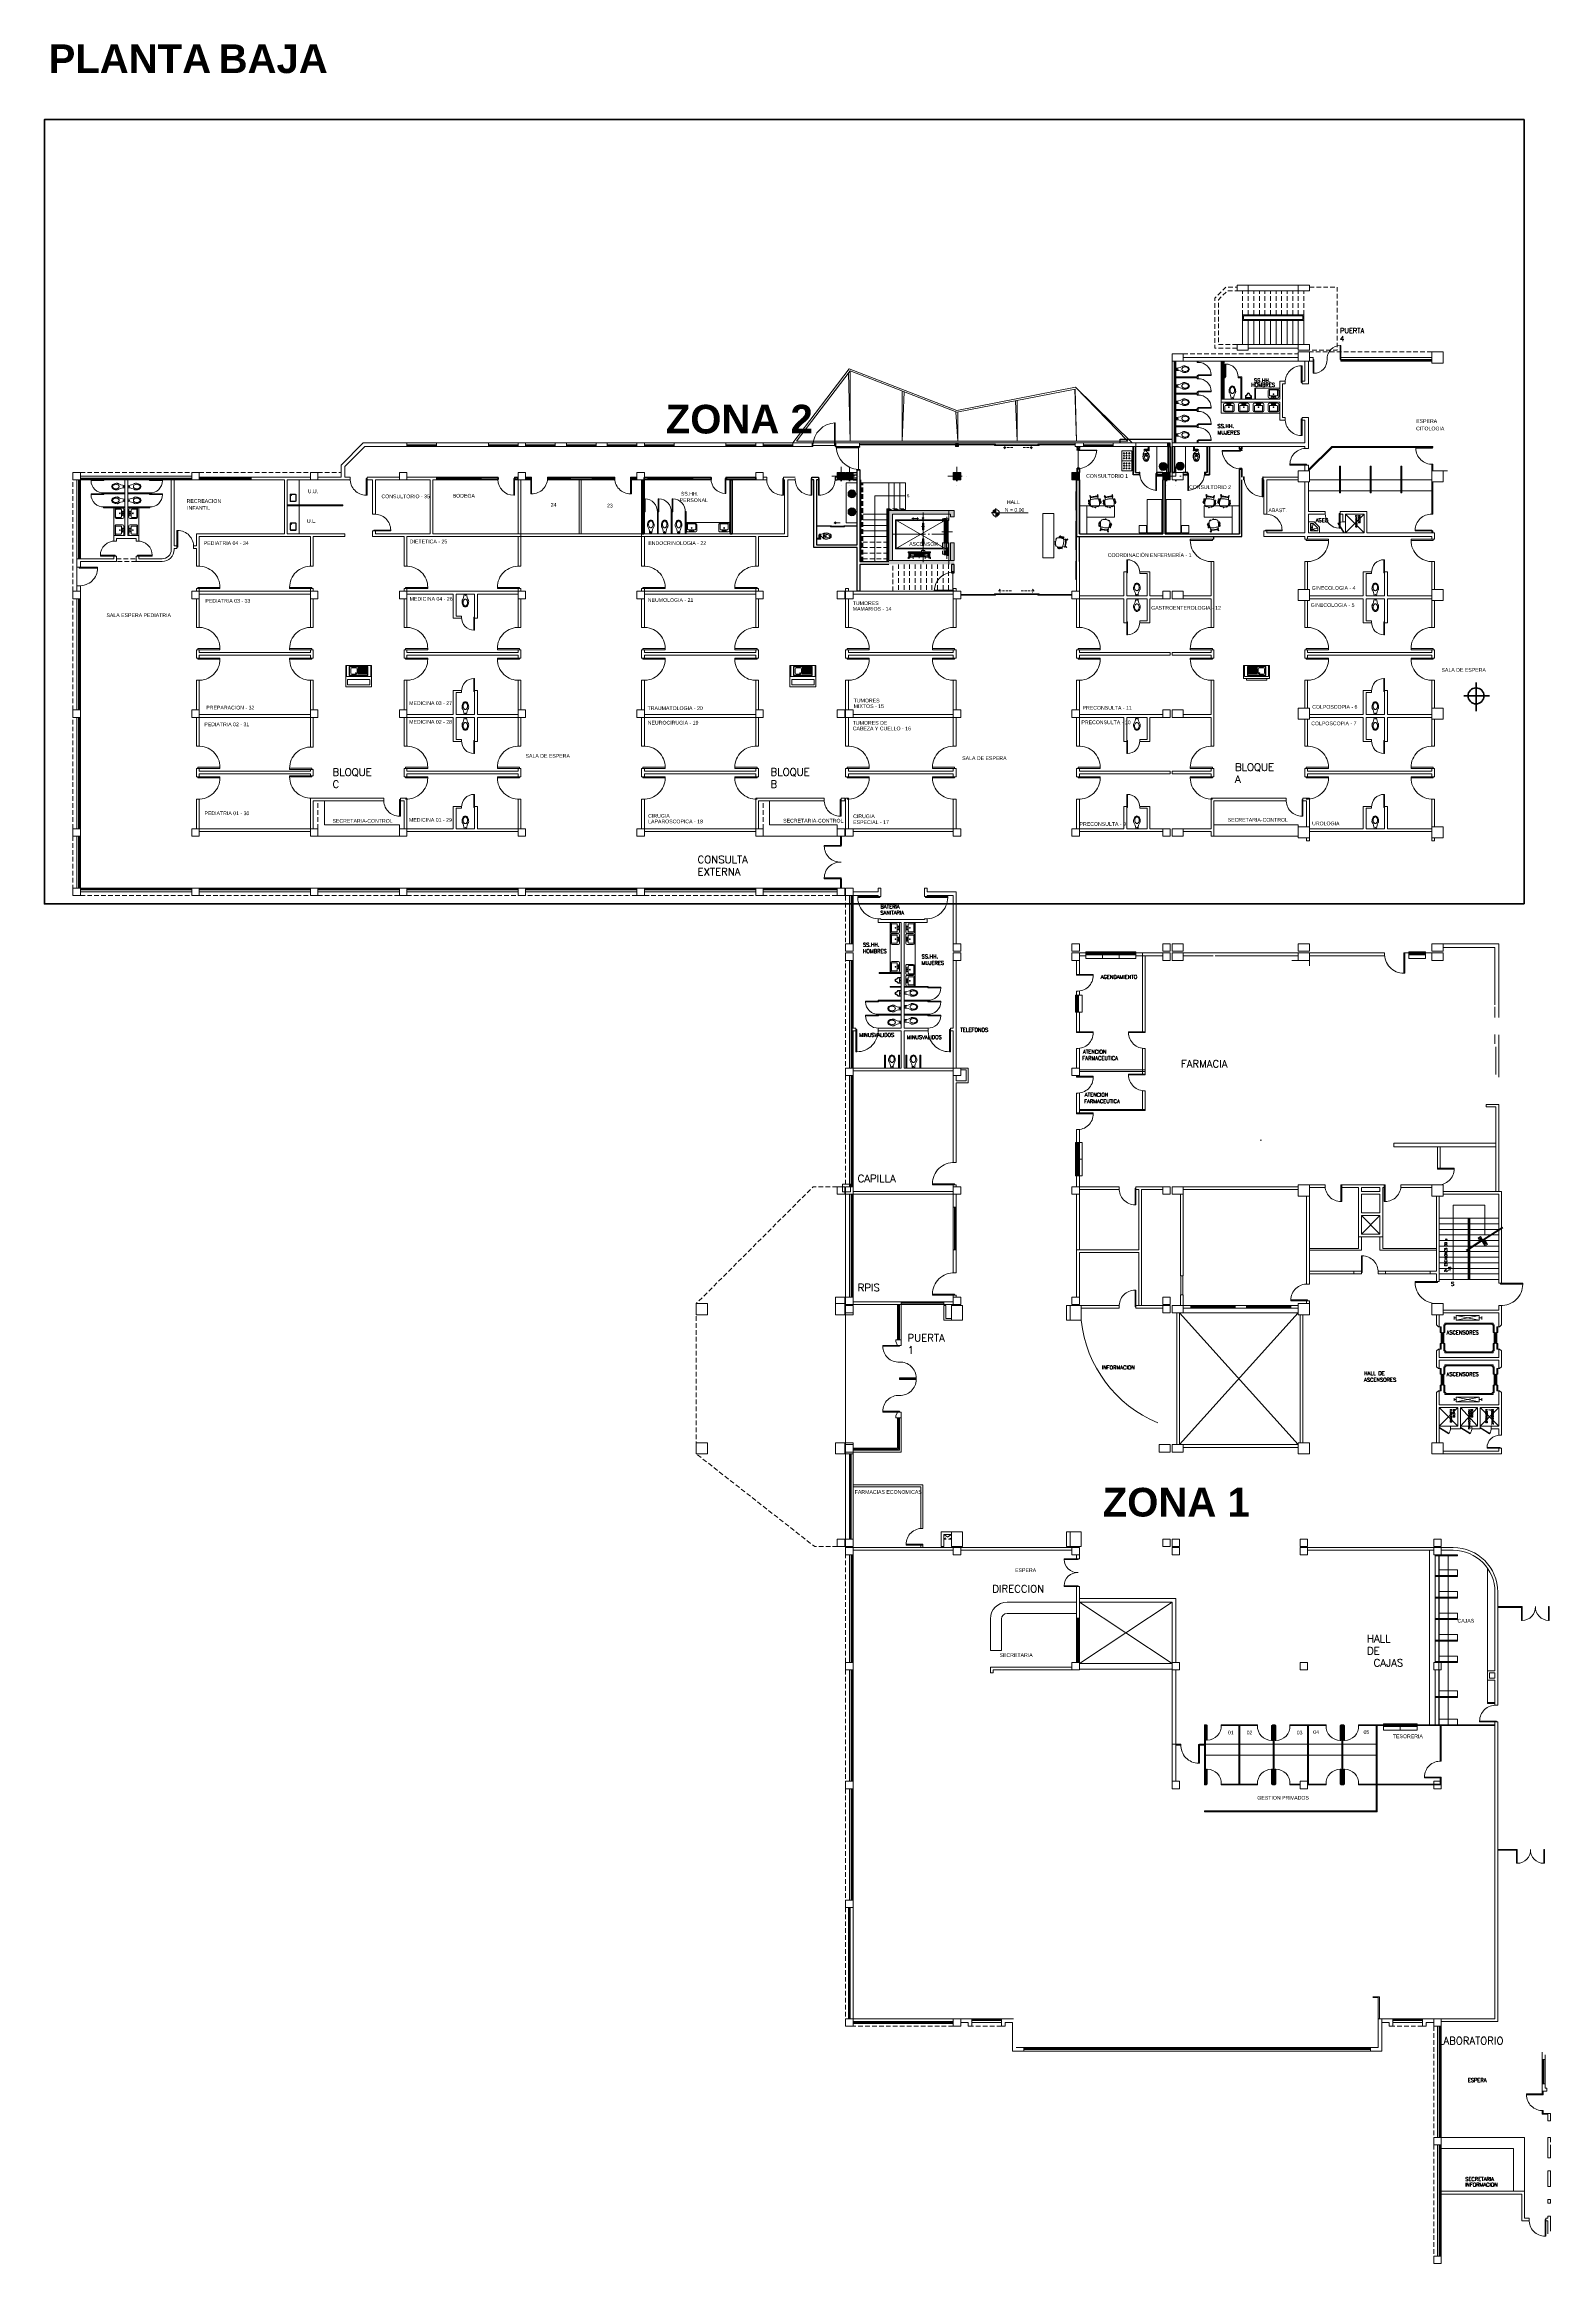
# Model space of a CAD drawing. Header units: millimetres. Extents: x 3379916 to 3461107, y 1810459 to 1930088.
import ezdxf

# ---------------------------------------------------------------- set-up
doc = ezdxf.new("R2010")
doc.units = ezdxf.units.MM
for name, pattern in [('IMPORT-CENTERX2', [4000, 2500, -500, 500, -500]), ('IMPORT-DASHDOT', [1000, 500, -250, 0, -250]), ('IMPORT-DASHED', [750, 500, -250]), ('IMPORT-DASHED2', [375, 250, -125]), ('IMPORT-DASHEDX2', [1500, 1000, -500]), ('IMPORT-HIDDEN', [375, 250, -125]), ('IMPORT-HIDDEN2', [187.5, 125, -62.5]), ('IMPORT-PHANTOMX2', [5000, 2500, -500, 500, -500, 500, -500])]:
    doc.linetypes.add(name, pattern=pattern)
for name, color, linetype, lineweight in [('A-WALL', 113, 'Continuous', 9), ('AY', 1, 'Continuous', 9), ('COL', 2, 'Continuous', 9), ('GR', 6, 'Continuous', 9), ('MU', 1, 'Continuous', 9), ('NO', 7, 'Continuous', 9), ('P0 - Mobiliario', 7, 'Continuous', 9), ('P0 - Paredes', 10, 'Continuous', 25), ('P0 - Puertas', 250, 'Continuous', 13), ('P0 - Textos', 250, 'Continuous', 13), ('PA', 7, 'Continuous', 9), ('PDF_P0 - Mobiliario', 15, 'Continuous', 9), ('planos entrada_dwg', 8, 'Continuous', 9), ('PU', 1, 'Continuous', 9), ('Rebars', 252, 'Continuous', 9), ('SA', 1, 'Continuous', 9), ('TA', 3, 'Continuous', 9), ('VE', 5, 'Continuous', 9), ('ZONAS', 20, 'Continuous', 50)]:
    doc.layers.add(name, color=color, linetype=linetype, lineweight=lineweight)
doc.styles.add('Arial', font='arial.ttf', dxfattribs={"height": 72.099899})
doc.styles.add('Arial_1', font='arial.ttf', dxfattribs={"height": 200})
doc.styles.add('Arial_B', font='arialbd.ttf', dxfattribs={"height": 1547.619048})
doc.styles.add('Century Gothic', font='GOTHIC.TTF', dxfattribs={"height": 200})
doc.styles.add('RomanS', font='romans__.ttf', dxfattribs={"height": 101209.372638})
doc.styles.add('RomanS_1', font='romans__.ttf', dxfattribs={"height": 130})
doc.styles.add('RomanS_2', font='romans__.ttf', dxfattribs={"height": 200})
doc.styles.add('RomanS_3', font='romans__.ttf', dxfattribs={"height": 400})
doc.styles.add('RomanS_4', font='romans__.ttf', dxfattribs={"height": 100})
doc.styles.add('RomanS_5', font='romans__.ttf', dxfattribs={"height": 260})

# ---------------------------------------------------------------- blocks, each defined once
blk = doc.blocks.new('planos entrada_dwg_P-IZ-171018-Nivel 1')
at = {"layer": 'PU', "flags": 128}
blk.add_lwpolyline([(50, 1000), (50, 0), (0, 0), (0, 1000)], close=True, dxfattribs=at)
at = {"layer": 'PU'}
blk.add_arc((50, 48.75), 951.25, 357.0623986, 90, dxfattribs=at)
blk = doc.blocks.new('planos entrada_dwg_-COL40--171019-Nivel 1')
at = {"layer": 'COL', "flags": 128}
blk.add_lwpolyline([(-200, 200), (-200, -200), (200, -200), (200, 200)], close=True, dxfattribs=at)
blk = doc.blocks.new('planos entrada_dwg_AS-03-171020-Nivel 1')
at = {"layer": 'SA'}
for p, q in [((-278, -98), (-278, 242)), ((-218, 302), (232, 302)), ((-211, -103), (-211, 152)), ((-181, 182), (194, 182)), ((-53, 242), (-113, 242)), ((-83, 272), (-83, 212)), ((37, 242), (-23, 242)), ((37, 92), (-23, 92)), ((7, 272), (7, 212)), ((7, 122), (7, 62)), ((127, 242), (67, 242)), ((97, 272), (97, 212)), ((224, 152), (224, -103)), ((292, 242), (292, -98)), ((232, -158), (-218, -158)), ((194, -133), (-181, -133))]:
    blk.add_line(p, q, dxfattribs=at)
for centre in [(-83, 242), (7, 242), (7, 92), (97, 242)]:
    blk.add_circle(centre, 20, dxfattribs=at)
for centre, radius, start, end in [((-218, 242), 60, 90, 180), ((-181, 152), 30, 90, 180), ((194, 152), 30, 360, 90), ((232, 242), 60, 360, 90), ((-218, -98), 60, 180, 270), ((-181, -103), 30, 180, 270), ((194, -103), 30, 270, 0), ((232, -98), 60, 270, 0)]:
    blk.add_arc(centre, radius, start, end, dxfattribs=at)
blk = doc.blocks.new('planos entrada_dwg_P-IZ-V1-Nivel 1')
at = {"layer": 'PU', "flags": 128}
blk.add_lwpolyline([(50, 1000), (50, 0), (0, 0), (0, 1000)], close=True, dxfattribs=at)
at = {"layer": 'PU'}
blk.add_arc((50, 48.75), 951.25, 357.0623991, 90, dxfattribs=at)
blk = doc.blocks.new('planos entrada_dwg_AS-14-171021-Nivel 1')
at = {"layer": 'SA'}
blk.add_line((-46, 483), (36, 483), dxfattribs=at)
blk.add_circle((-2, 420), 12.5, dxfattribs=at)
for centre, radius, start, end in [((-65, 88), 120, 150.78659, 180), ((322, 88), 507, 180, 192.60812), ((-36, 72), 153, 145.54399, 150.78659), ((-700, 487), 630, 327.60684, 357.47691), ((140, 23), 266, 164.33768, 180), ((140, 23), 266, 180, 195.66232), ((70, 43), 192, 145.90624, 164.33768), ((25, 73), 138, 121.4639, 145.90624), ((-46, 458), 25, 90, 177.47691), ((-3, 119), 84.3, 90, 121.4639), ((-3, 119), 84.3, 58.5361, 90), ((36, 458), 25, 2.52309, 90), ((-31, 73), 138, 34.09376, 58.5361), ((690, 487), 630, 182.52309, 212.39316), ((-76, 43), 192, 15.66232, 34.09376), ((-147, 23), 266, 0, 15.66232), ((-147, 23), 266, 344.33768, 360), ((26, 72), 153, 29.21341, 34.45601), ((55, 88), 120, 360, 29.21341), ((-332, 88), 507, 347.39188, 0), ((160, 52), 341, 192.60812, 208.36905), ((58, -3), 225, 208.36905, 232.50955), ((70, 3), 192, 195.66232, 214.09376), ((25, -27), 138, 214.09376, 238.5361), ((-5, -86), 121, 232.50955, 270), ((-3, -73), 84.3, 238.5361, 270), ((-5, -86), 121, 270, 307.49045), ((-3, -73), 84.3, 270, 301.4639), ((-31, -27), 138, 301.4639, 325.90624), ((-68, -3), 225, 307.49045, 331.63095), ((-76, 3), 192, 325.90624, 344.33768), ((-170, 52), 341, 331.63095, 347.39188)]:
    blk.add_arc(centre, radius, start, end, dxfattribs=at)
blk = doc.blocks.new('planos entrada_dwg_P-DE-171022-Nivel 1')
at = {"layer": 'PU', "flags": 128}
blk.add_lwpolyline([(-50, 1000), (-50, 0), (0, 0), (0, 1000)], close=True, dxfattribs=at)
at = {"layer": 'PU'}
blk.add_arc((-50, 48.75), 951.25, 90, 182.9376014, dxfattribs=at)
blk = doc.blocks.new('planos entrada_dwg_AS-21-171023-Nivel 1')
at = {"layer": 'SA'}
for p, q in [((100, 500), (177, 213)), ((100, 100), (164, 164)), ((192, 213), (259, 500)), ((213, 177), (500, 100))]:
    blk.add_line(p, q, dxfattribs=at)
at = {"layer": 'SA', "flags": 128}
for points in [[(600, 0), (600, 300), (300, 600), (0, 600)], [(500, 259), (259, 500), (100, 500), (100, 100), (500, 100), (500, 259), (213, 191)]]:
    blk.add_lwpolyline(points, dxfattribs=at)
at = {"layer": 'SA'}
blk.add_circle((185, 185), 29.2, dxfattribs=at)
blk = doc.blocks.new('planos entrada_dwg_AS-28-171024-Nivel 1')
at = {"layer": 'SA', "flags": 128}
for points in [[(-201, 149), (-201, -121), (-176, -146), (174, -146), (199, -121), (199, 149), (174, 174), (-176, 174)], [(-181, 141), (-181, -112), (-168, -126), (165, -126), (179, -112), (179, 141), (165, 154), (-168, 154)]]:
    blk.add_lwpolyline(points, close=True, dxfattribs=at)
at = {"layer": 'SA'}
blk.add_circle((142, 115), 20, dxfattribs=at)
blk = doc.blocks.new('planos entrada_dwg_-COL60--171026-Nivel 1')
at = {"layer": 'COL', "flags": 128}
blk.add_lwpolyline([(-300, 300), (-300, -300), (300, -300), (300, 300)], close=True, dxfattribs=at)
blk = doc.blocks.new('planos entrada_dwg_AS-08-171027-Nivel 1')
at = {"layer": 'SA'}
for p, q in [((-121, 38), (-121, 28)), ((129, 78), (-81, 78)), ((169, 38), (169, 28)), ((-44, -96), (-33, -123)), ((-31, -90), (-18, -118)), ((78, -90), (65, -118)), ((91, -96), (80, -123))]:
    blk.add_line(p, q, dxfattribs=at)
at = {"layer": 'SA', "flags": 128}
blk.add_lwpolyline([(-136, 2), (-136, 143), (184, 143), (184, 2)], dxfattribs=at)
at = {"layer": 'SA'}
blk.add_circle((24, 113), 10, dxfattribs=at)
for centre, radius, start, end in [((-116, 2), 20, 180, 259.75965), ((-81, 38), 40, 90, 180), ((-81, 28), 40, 180, 248.10657), ((129, 38), 40, 360, 90), ((129, 28), 40, 291.89343, 0), ((164, 2), 20, 280.24035, 0), ((-136, -109), 92.5, 10.68508, 79.75965), ((-136, -109), 107, 10.68508, 68.10657), ((-26, -88), 20, 190.68508, 203.77399), ((-51, -131), 20, 16.32308, 23.77399), ((24, -109), 57.5, 193.74807, 343.67692), ((-37, -126), 20, 15.4756, 23.77399), ((24, -109), 42.5, 195.4756, 344.5244), ((84, -126), 20, 156.22601, 164.5244), ((184, -109), 108, 111.89343, 169.31492), ((98, -131), 20, 156.22601, 163.67692), ((73, -88), 20, 336.22601, 349.31492), ((184, -109), 92.5, 100.24035, 169.31492)]:
    blk.add_arc(centre, radius, start, end, dxfattribs=at)
blk = doc.blocks.new('planos entrada_dwg_-MP1-171028-Nivel 1')
at = {"layer": 'PU', "flags": 128}
for points in [[(-475, -500), (-475, 0), (-500, 0), (-500, -500)], [(475, 500), (475, 0), (500, 0), (500, 500)]]:
    blk.add_lwpolyline(points, close=True, dxfattribs=at)
at = {"layer": 'PU'}
for centre, start, end in [((-475, -24.375), 270, 2.93760143), ((475, 24.375), 90, 182.93760143)]:
    blk.add_arc(centre, 475.625, start, end, dxfattribs=at)
blk = doc.blocks.new('planos entrada_dwg_AS-07-171029-Nivel 1')
at = {"layer": 'SA'}
for p, q in [((-487, 200), (-487, -200)), ((443, 230), (-457, 230)), ((-421, 117), (-421, -123)), ((-131, 167), (-371, 167)), ((-81, -123), (-81, 117)), ((446, 149), (-48, 149)), ((446, 104), (-48, 104)), ((446, 59), (-48, 59)), ((446, 14), (-48, 14)), ((473, -200), (473, 200)), ((-457, -230), (443, -230)), ((-371, -173), (-131, -173)), ((446, -31), (-48, -31)), ((446, -76), (-48, -76)), ((446, -121), (-48, -121)), ((446, -166), (-48, -166))]:
    blk.add_line(p, q, dxfattribs=at)
at = {"layer": 'SA', "flags": 128}
blk.add_lwpolyline([(-507, 250), (-507, -250), (493, -250), (493, 250)], close=True, dxfattribs=at)
at = {"layer": 'SA'}
blk.add_circle((-147, 118), 20, dxfattribs=at)
for centre, radius, start, end in [((-457, 200), 30, 90, 180), ((-371, 117), 50, 90, 180), ((-131, 117), 50, 0, 90), ((443, 200), 30, 0, 90), ((-457, -200), 30, 180, 270), ((-371, -123), 50, 180, 270), ((-131, -123), 50, 270, 360), ((443, -200), 30, 270, 360)]:
    blk.add_arc(centre, radius, start, end, dxfattribs=at)
blk = doc.blocks.new('planos entrada_dwg_-MP-171030-Nivel 1')
at = {"layer": 'PU', "flags": 128}
for points in [[(-475, 500), (-475, 0), (-500, 0), (-500, 500)], [(475, 500), (475, 0), (500, 0), (500, 500)]]:
    blk.add_lwpolyline(points, close=True, dxfattribs=at)
at = {"layer": 'PU'}
for centre, start, end in [((-475, 24.375), 357.06239857, 90), ((475, 24.375), 90, 182.93760143)]:
    blk.add_arc(centre, 475.625, start, end, dxfattribs=at)
blk = doc.blocks.new('planos entrada_dwg_P-DE-V2-Nivel 1')
at = {"layer": 'PU', "flags": 128}
blk.add_lwpolyline([(-50, 1000), (-50, 0), (0, 0), (0, 1000)], close=True, dxfattribs=at)
at = {"layer": 'PU'}
blk.add_arc((-50, 48.75), 951.25, 90, 179.5768676, dxfattribs=at)
blk = doc.blocks.new('planos entrada_dwg_-COL40--V3-Nivel 1')
at = {"layer": 'COL', "flags": 128}
for points in [[(-200, 200), (-200, -200), (200, -200), (200, -174)], [(200, -74), (200, 200), (-200, 200)]]:
    blk.add_lwpolyline(points, dxfattribs=at)
blk = doc.blocks.new('planos entrada_dwg_-COL40--V4-Nivel 1')
at = {"layer": 'COL'}
blk.add_line((-200, 200), (-200, -70), dxfattribs=at)
at = {"layer": 'COL', "flags": 128}
blk.add_lwpolyline([(-200, -170), (-200, -200), (200, -200), (200, 200), (-200, 200)], dxfattribs=at)
blk = doc.blocks.new('planos entrada_dwg_Ventanilla-171031-Nivel 1')
at = {"layer": 'PA', "color": 15}
for p, q in [((-900, -95), (-900, 55)), ((0, -95), (0, 55))]:
    blk.add_line(p, q, dxfattribs=at)
at = {"layer": 'VE', "color": 15}
for p, q in [((-900, 55), (0, 55)), ((-900, 0), (0, 0)), ((-900, -40), (0, -40))]:
    blk.add_line(p, q, dxfattribs=at)
at = {"layer": 'VE', "color": 15, "flags": 128}
blk.add_lwpolyline([(0, -295), (0, -95), (-900, -95), (-900, -295)], close=True, dxfattribs=at)
blk = doc.blocks.new('planos entrada_dwg_FD-171032-Nivel 1')
at = {"layer": 'Rebars', "color": 9, "linetype": 'IMPORT-DASHED2', "flags": 128}
for points in [[(98.28, 143.08), (101.33, 140.08), (83.03, 140.08), (86.08, 144.08), (91.88, 141.83), (98.28, 143.08), (101.09, 140.18), (83.23, 140.18), (86.12, 143.96), (91.87, 141.73), (98.25, 142.97), (98.33, 140.18), (98.23, 142.97)], [(86.03, 143.85), (86.13, 140.18), (86.13, 143.95)], [(89.03, 142.83), (88.93, 140.18), (88.93, 142.87)], [(95.03, 142.34), (95.13, 140.18), (95.13, 142.36)], [(91.83, 141.74), (91.93, 140.18), (91.93, 141.74)]]:
    blk.add_lwpolyline(points, dxfattribs=at)
blk = doc.blocks.new('planos entrada_dwg_P-IZ-171033-Nivel 1')
at = {"layer": 'P0 - Puertas', "flags": 128}
blk.add_lwpolyline([(50, 1000), (50, 0), (0, 0), (0, 1000)], close=True, dxfattribs=at)
at = {"layer": 'P0 - Puertas'}
blk.add_arc((50, 48.75), 951.25, 357.0623986, 90, dxfattribs=at)
blk = doc.blocks.new('planos entrada_dwg_-EJ--171034-Nivel 1')
at = {"layer": 'Rebars', "linetype": 'IMPORT-DASHDOT'}
for p, q in [((-354, -354), (354, 354)), ((-354, 354), (354, -354))]:
    blk.add_line(p, q, dxfattribs=at)
blk = doc.blocks.new('planos entrada_dwg_-COL30--171035-Nivel 1')
at = {"layer": 'Rebars'}
blk.add_hatch(color=251, dxfattribs=at).paths.add_polyline_path([(-200, 200), (-200, -200), (200, -200), (200, 200)])
at = {"layer": 'Rebars', "flags": 128}
blk.add_lwpolyline([(-200, 200), (-200, -200), (200, -200), (200, 200)], close=True, dxfattribs=at)
blk = doc.blocks.new('planos entrada_dwg_RIOSTRA-171036-Nivel 1')
at = {"layer": 'Rebars'}
for p, q in [((29289, 0), (-100000, -129289)), ((-41421, 0), (-100000, -58579)), ((100000, 0), (-50000, -150000)), ((100000, -70711), (20711, -150000))]:
    blk.add_line(p, q, dxfattribs=at)
at = {"layer": 'Rebars', "flags": 128}
blk.add_lwpolyline([(-100000, 0), (100000, 0), (100000, -150000), (-100000, -150000)], close=True, dxfattribs=at)
blk = doc.blocks.new('planos entrada_dwg__U45-171037-Nivel 1')
at = {"layer": 'P0 - Puertas', "flags": 128}
for points in [[(-170, 0), (-200, 0), (-200, 150), (-170, 150), (-170, 0)], [(-170, 1075), (-170, 75), (-140, 75), (-140, 1075), (-170, 1075)], [(860, 0), (830, 0), (830, 150), (860, 150), (860, 0)]]:
    blk.add_lwpolyline(points, dxfattribs=at)
at = {"layer": 'P0 - Puertas'}
blk.add_arc((-215, 30), 1046, 2.45203, 87.54797, dxfattribs=at)
blk = doc.blocks.new('planos entrada_dwg__U44-171038-Nivel 1')
at = {"layer": 'Rebars', "flags": 128}
for points in [[(-170, 1275), (-170, 75), (-140, 75), (-140, 1275), (-170, 1275)], [(-170, 0), (-200, 0), (-200, 150), (-170, 150), (-170, 0)], [(1060, 0), (1030, 0), (1030, 150), (1060, 150), (1060, 0)]]:
    blk.add_lwpolyline(points, dxfattribs=at)
at = {"layer": 'Rebars'}
blk.add_arc((-224, 21), 1255, 2.45203, 87.54797, dxfattribs=at)
blk = doc.blocks.new('planos entrada_dwg__U32-171039-Nivel 1')
at = {"layer": 'P0 - Mobiliario'}
blk.add_hatch(color=256, dxfattribs=at).paths.add_polyline_path([(-242, -242), (-235, -295), (-218, -346), (-189, -392), (-151, -430), (-105, -459), (-54, -477), (0, -483), (54, -477), (105, -459), (151, -430), (189, -392), (218, -346), (235, -295), (242, -242), (235, -188), (218, -137), (189, -91), (151, -53), (105, -24), (54, -6), (0, 0), (-54, -6), (-105, -24), (-151, -53), (-189, -91), (-218, -137), (-235, -188)])
for p, q in [((-142, -359), (-19, -359)), ((-63, -406), (-39, -406)), ((-25, -242), (25, -242)), ((0, -216), (0, -265)), ((19, -359), (142, -359)), ((39, -406), (63, -406))]:
    blk.add_line(p, q, dxfattribs=at)
for radius in [242, 10]:
    blk.add_circle((0, -242), radius, dxfattribs=at)
for centre, radius, start, end in [((0, -242), 222, 360, 180), ((-61, -218), 162, 188.19317, 240.24014), ((-63, -426), 19.8, 90, 256.61632), ((0, -64), 388, 259.96494, 280.03506), ((-39, -394), 11.9, 270, 341.90464), ((-562, -260), 552, 345.5523, 353.97745), ((0, -317), 13.6, 355.61576, 184.38424), ((562, -260), 552, 186.02255, 194.4477), ((39, -394), 11.9, 198.09536, 270), ((63, -426), 19.8, 283.38368, 90), ((61, -218), 162, 299.75986, 351.80683)]:
    blk.add_arc(centre, radius, start, end, dxfattribs=at)
blk = doc.blocks.new('planos entrada_dwg__U32-V5-Nivel 1')
at = {"layer": 'P0 - Mobiliario'}
blk.add_hatch(color=256, dxfattribs=at).paths.add_polyline_path([(-242, -242), (-235, -295), (-218, -346), (-189, -392), (-151, -430), (-105, -459), (-54, -477), (0, -483), (54, -477), (105, -459), (151, -430), (189, -392), (218, -346), (235, -295), (242, -242), (235, -188), (218, -137), (189, -91), (151, -53), (105, -24), (54, -6), (0, 0), (-54, -6), (-105, -24), (-151, -53), (-189, -91), (-218, -137), (-235, -188)])
for p, q in [((-142, -359), (-19, -359)), ((-63, -406), (-39, -406)), ((-25, -242), (25, -242)), ((0, -216), (0, -265)), ((19, -359), (142, -359)), ((39, -406), (63, -406))]:
    blk.add_line(p, q, dxfattribs=at)
for radius in [242, 10]:
    blk.add_circle((0, -242), radius, dxfattribs=at)
for centre, radius, start, end in [((0, -242), 222, 360, 180), ((-61, -218), 162, 188.19317, 240.24014), ((-63, -426), 19.8, 90, 256.61632), ((0, -64), 388, 259.96494, 280.03506), ((-39, -394), 11.9, 270, 341.90464), ((-562, -260), 552, 345.5523, 353.97745), ((0, -317), 13.6, 355.61576, 184.38424), ((562, -260), 552, 186.02255, 194.4477), ((39, -394), 11.9, 198.09536, 270), ((63, -426), 19.8, 283.38368, 90), ((61, -218), 162, 299.75986, 351.80683)]:
    blk.add_arc(centre, radius, start, end, dxfattribs=at)
blk = doc.blocks.new('planos entrada_dwg_INOD-01-171040-Nivel 1')
at = {"layer": 'P0 - Mobiliario', "flags": 128}
for points in [[(3421749, 1903460), (3421764, 1903460), (3421764, 1903421), (3421692, 1903421), (3421678, 1903421), (3421678, 1903460), (3421553, 1903458), (3421553, 1903423), (3421678, 1903423), (3421537, 1903477), (3421537, 1903404), (3421551, 1903405), (3421553, 1903473), (3421695, 1903485), (3421746, 1903485), (3421746, 1903498), (3421698, 1903500), (3421704, 1903529), (3421701, 1903529), (3421701, 1903546), (3421697, 1903621), (3421699, 1903623), (3421742, 1903623), (3421744, 1903621), (3421744, 1903611), (3421740, 1903529), (3421737, 1903529), (3421742, 1903485), (3421742, 1903464), (3421700, 1903464), (3421695, 1903491), (3421690, 1903493), (3421668, 1903523), (3421668, 1903523), (3421668, 1903637), (3421690, 1903667), (3421738, 1903623), (3421738, 1903643), (3421703, 1903643), (3421703, 1903623), (3421729, 1903705), (3421714, 1903707), (3421713, 1903647)], [(3422010, 1903602), (3421911, 1903632), (3421901, 1903632), (3421901, 1903648), (3421911, 1903648), (3421911, 1903528), (3421901, 1903528), (3421901, 1903512), (3421911, 1903512), (3421930, 1903480), (3421925, 1903509), (3421911, 1903512), (3421925, 1903732), (3421728, 1903647), (3421713, 1903647), (3421744, 1903621), (3421925, 1903428)], [(3421966, 1903712), (3421953, 1903704), (3421930, 1903658), (3421914, 1903652), (3421911, 1903580), (3422068, 1903569), (3422048, 1903561), (3422010, 1903558), (3422068, 1903591), (3422048, 1903599), (3422010, 1903602)], [(3422268, 1903586), (3422279, 1903531), (3422211, 1903531), (3422279, 1903629)]]:
    blk.add_lwpolyline(points, dxfattribs=at)
at = {"layer": 'P0 - Mobiliario'}
for centre, radius, start, end in [((3421551, 1903473), 2.4, 0.00002, 87.00002), ((3421551, 1903408), 2.4, 273.00002, 0.00002), ((3421699, 1903637), 31.4, 107.55823, 180.00002), ((3421699, 1903523), 31.4, 180.00002, 252.44181), ((3421721, 1903580), 39.2, 126.95983, 240.06322), ((3422158, 1902188), 1552, 106.67079, 107.55552), ((3421720, 1903410), 57.6, 111.12053, 119.7975), ((3421720, 1903471), 57.6, 240.20254, 299.7975), ((3421698, 1903498), 2.4, 90.00002, 180.00002), ((3421727, 1903637), 16.8, 142.44426, 159.90811), ((3421714, 1903705), 2.18, 90.00002, 181.51351), ((3421727, 1903705), 2.18, 358.48653, 90.00002), ((3421715, 1903637), 16.8, 20.09193, 37.55578), ((3421721, 1903580), 39.2, 299.91069, 53.04021), ((3421721, 1903410), 57.6, 60.20254, 68.87951), ((3421744, 1903498), 2.4, 0.00002, 90.00002), ((3421915, 1903648), 3.69, 93.12707, 181.55135), ((3421915, 1903512), 3.69, 178.44869, 266.87297), ((3422123, 1902836), 918, 93.67849, 102.48341), ((3421925, 1903657), 5.29, 272.0924, 7.86059), ((3421925, 1903503), 5.29, 352.13945, 87.90764), ((3422123, 1904324), 918, 257.51663, 266.32155), ((3421940, 1903678), 10.6, 138.33754, 171.08023), ((3421940, 1903482), 10.6, 188.91981, 221.6625), ((3422037, 1903590), 142, 126.58542, 137.63222), ((3422037, 1903571), 142, 222.36782, 233.41462), ((3422072, 1903494), 242, 93.16353, 115.85337), ((3422072, 1903667), 242, 244.14667, 266.83651), ((3422055, 1903580), 88.2, 91.99832, 268.00172), ((3422018, 1903580), 27.8, 143.99131, 180.00002), ((3422018, 1903580), 27.8, 180.00002, 216.00873), ((3422007, 1903588), 14.4, 79.89344, 142.18615), ((3422007, 1903573), 14.4, 217.81389, 280.1066), ((3421971, 1902840), 763, 84.26785, 86.48106), ((3421971, 1904320), 763, 273.51898, 275.73219), ((3422068, 1903417), 252, 59.7654, 93.66077), ((3422068, 1903743), 252, 266.33927, 300.23464), ((3422073, 1903408), 328, 77.21984, 92.52511), ((3422073, 1903753), 328, 267.47493, 282.7802), ((3422062, 1903590), 5.74, 12.80235, 76.64299), ((3422062, 1903570), 5.74, 283.35705, 347.19769), ((3422048, 1903336), 416, 72.58669, 87.73788), ((3422048, 1903824), 416, 272.26216, 287.41335), ((3422078, 1903425), 310, 58.76723, 77.40737), ((3422078, 1903735), 310, 282.59267, 301.23281), ((3422052, 1903345), 407, 55.36233, 72.6901), ((3422052, 1903815), 407, 287.30994, 304.63771), ((3422214, 1903663), 34, 235.63873, 265.099), ((3422214, 1903498), 34, 94.90104, 124.36131), ((3422163, 1903573), 140, 28.57227, 59.15631), ((3422163, 1903587), 140, 300.84373, 331.42777), ((3422146, 1903520), 194, 36.0783, 61.47859), ((3422146, 1903641), 194, 298.52145, 323.92174), ((3422107, 1903561), 163, 8.88429, 24.6155), ((3422107, 1903599), 163, 335.38454, 351.11575), ((3422280, 1903636), 7.15, 262.32386, 31.09278), ((3422280, 1903524), 7.15, 328.90726, 97.67618), ((3422202, 1903580), 128, 0.24051, 51.24412), ((3422202, 1903581), 128, 308.75592, 359.75953), ((3422205, 1903576), 114, 2.14134, 30.68669), ((3422205, 1903584), 114, 329.31335, 357.8587)]:
    blk.add_arc(centre, radius, start, end, dxfattribs=at)
blk = doc.blocks.new('planos entrada_dwg_S1-171041-Nivel 1')
at = {"layer": 'P0 - Mobiliario'}
blk.add_line((-0.2, -0.23), (-0.14, -0.34), dxfattribs=at)
at = {"layer": 'P0 - Mobiliario', "flags": 128}
for points in [[(-0.07, 0.06), (-0.09, 0.09), (-0.03, 0), (0.03, 0.02), (-0.05, -0.01), (-0.1, 0.04), (-0.12, 0.06)], [(0.28, 0.11), (0.31, 0.15), (0.34, 0.13), (0.29, 0.11), (0.29, 0.04), (0.28, 0.11), (0.32, 0.09), (0.32, 0.09), (0.14, 0.04)], [(-0.14, -0.34), (-0.19, -0.34), (-0.17, -0.38), (-0.15, -0.32)], [(0.23, -0.52), (0.23, -0.56), (0.19, -0.54), (0.19, -0.56), (0.26, -0.42), (0.2, -0.45), (0.18, -0.46), (0.43, -0.25), (0.47, -0.26), (0.47, -0.26), (0.52, -0.27), (0.53, -0.23), (0.48, -0.22), (0.48, -0.23), (0.42, -0.22)]]:
    blk.add_lwpolyline(points, dxfattribs=at)
at = {"layer": 'P0 - Mobiliario'}
for centre, radius, start, end in [((0.24, -0.58), 0.639, 97.6655, 131.8347), ((0.33, -0.63), 0.799, 108.7406, 126.2941), ((-0.09, 0.02), 0.0587, 190.5359, 239.6069), ((-0.59, 1.18), 1.29, 291.5209, 301.6799), ((-0.08, 0.04), 0.0159, 95.9286, 146.6768), ((0.03, 0.08), 0.0595, 352.3279, 44.7814), ((0.14, 0.03), 0.00988, 116.7488, 228.9379), ((-0.41, -0.47), 0.736, 26.5918, 42.6013), ((0.24, 0.08), 0.0172, 81.5239, 211.0904), ((-0.26, -0.39), 0.67, 26.4246, 43.7921), ((-0.4, -0.49), 0.869, 28.2418, 42.6514), ((0.3, 0.1), 0.0159, 334.3849, 154.3694), ((-0.11, -0.16), 0.094, 141.7128, 175.6739), ((-0.09, -0.18), 0.115, 170.4137, 206.6713), ((0.37, -0.12), 0.56, 178.6367, 203.4817), ((-0.14, -0.34), 0.0159, 128.5668, 285.4119), ((0.34, -0.06), 0.56, 210.6161, 235.4609), ((0.02, -0.4), 0.115, 207.4265, 243.6839), ((0.02, -0.42), 0.094, 238.4239, 272.3849), ((-0.11, 0.11), 0.639, 282.2629, 316.4319), ((0.83, -1.6), 1.29, 112.4175, 122.5767), ((0.19, -0.51), 0.0587, 174.4914, 223.5619), ((-0.1, 0.21), 0.799, 287.8039, 305.3569), ((0.21, -0.51), 0.0159, 267.4209, 318.1689), ((-0.4, -0.48), 0.736, 11.4969, 27.506), ((0.33, -0.33), 0.00988, 185.1597, 297.3489), ((0.31, -0.45), 0.0595, 9.3159, 61.7698), ((-0.25, -0.41), 0.67, 10.3059, 27.6732), ((-0.41, -0.46), 0.869, 11.4469, 25.856), ((0.42, -0.28), 0.0172, 203.0074, 332.5739), ((0.48, -0.24), 0.0159, 262.3849, 82.3695)]:
    blk.add_arc(centre, radius, start, end, dxfattribs=at)
blk = doc.blocks.new('planos entrada_dwg__U41-171042-Nivel 1')
at = {"layer": 'P0 - Puertas', "flags": 128}
for points in [[(-170, 150), (-200, 150), (-200, 0), (-170, 0), (-170, 150)], [(-170, -925), (-170, 75), (-140, 75), (-140, -925), (-170, -925)], [(860, 150), (830, 150), (830, 0), (860, 0), (860, 150)]]:
    blk.add_lwpolyline(points, dxfattribs=at)
at = {"layer": 'P0 - Puertas'}
blk.add_arc((-215, 120), 1046, 272.45203, 357.54797, dxfattribs=at)
blk = doc.blocks.new('planos entrada_dwg__U40-171043-Nivel 1')
at = {"layer": 'P0 - Mobiliario'}
blk.add_hatch(color=256, dxfattribs=at).paths.add_polyline_path([(241, -242), (235, -188), (218, -137), (189, -91), (151, -53), (105, -24), (54, -6), (0, 0), (-54, -6), (-105, -24), (-151, -53), (-189, -91), (-218, -137), (-235, -188), (-242, -242), (-235, -295), (-218, -346), (-189, -392), (-151, -430), (-105, -459), (-54, -477), (0, -483), (54, -477), (105, -459), (151, -430), (189, -392), (218, -346), (235, -295)])
for p, q in [((-142, -359), (-19, -359)), ((-63, -406), (-39, -406)), ((-25, -242), (25, -242)), ((0, -216), (0, -265)), ((19, -359), (142, -359)), ((39, -406), (63, -406))]:
    blk.add_line(p, q, dxfattribs=at)
for radius in [242, 10]:
    blk.add_circle((0, -242), radius, dxfattribs=at)
for centre, radius, start, end in [((0, -242), 222, 360, 180), ((-61, -218), 162, 188.19317, 240.24014), ((-63, -426), 19.8, 90, 256.61632), ((0, -64), 388, 259.96494, 280.03506), ((-39, -394), 11.9, 270, 341.90464), ((-562, -260), 552, 345.5523, 353.97745), ((0, -317), 13.6, 355.61576, 184.38424), ((562, -260), 552, 186.02255, 194.4477), ((39, -394), 11.9, 198.09536, 270), ((63, -426), 19.8, 283.38368, 90), ((61, -218), 162, 299.75986, 351.80683)]:
    blk.add_arc(centre, radius, start, end, dxfattribs=at)
blk = doc.blocks.new('planos entrada_dwg__U43-171044-Nivel 1')
at = {"layer": 'P0 - Puertas', "flags": 128}
for points in [[(3441557, 1907024), (3441527, 1907024), (3441527, 1906874), (3441557, 1906874), (3441557, 1907024)], [(3441557, 1906049), (3441557, 1906949), (3441587, 1906949), (3441587, 1906049), (3441557, 1906049)], [(3442487, 1907024), (3442457, 1907024), (3442457, 1906874), (3442487, 1906874), (3442487, 1907024)]]:
    blk.add_lwpolyline(points, dxfattribs=at)
at = {"layer": 'P0 - Puertas'}
blk.add_arc((3441517, 1906989), 941, 272.45202, 357.54796, dxfattribs=at)
blk = doc.blocks.new('planos entrada_dwg__U42-171045-Nivel 1')
at = {"layer": 'P0 - Puertas', "flags": 128}
for points in [[(-200, 150), (-170, 150), (-170, 0), (-200, 0), (-200, 150)], [(830, -925), (830, 75), (800, 75), (800, -925), (830, -925)], [(830, 150), (860, 150), (860, 0), (830, 0), (830, 150)]]:
    blk.add_lwpolyline(points, dxfattribs=at)
at = {"layer": 'P0 - Puertas'}
blk.add_arc((875, 120), 1046, 182.45203, 267.54797, dxfattribs=at)
blk = doc.blocks.new('planos entrada_dwg_P-IZ-171046-Nivel 1')
at = {"layer": 'Rebars', "flags": 128}
blk.add_lwpolyline([(50, 1000), (50, 0), (0, 0), (0, 1000)], close=True, dxfattribs=at)
at = {"layer": 'Rebars'}
blk.add_arc((50, 48.75), 951.25, 357.0623986, 90, dxfattribs=at)
blk = doc.blocks.new('planos entrada_dwg_LUZ ESTROBOSCOPICA-171047-Nivel 1')
at = {"layer": 'ZONAS'}
for p, q in [((129398, 136408), (128007, 136408)), ((128663, 137128), (128663, 135585))]:
    blk.add_line(p, q, dxfattribs=at)
blk.add_circle((128663, 136408), 431, dxfattribs=at)
blk = doc.blocks.new('planos entrada_dwg_otoman cht-171048-Nivel 1')
at = {"layer": 'P0 - Mobiliario', "flags": 128}
blk.add_lwpolyline([(751, 159), (831, 159), (831, 239), (751, 239)], close=True, dxfattribs=at)
at = {"layer": 'P0 - Mobiliario'}
for centre, start, end in [((767, 226), 242.1073, 297.8927), ((767, 191), 62.1073, 117.8927), ((767, 171), 62.1073, 117.8927), ((765, 223), 332.1073, 27.8927), ((765, 217), 332.1073, 27.8927), ((774, 226), 242.1073, 297.8927), ((765, 201), 332.1073, 27.8927), ((774, 191), 62.1073, 117.8927), ((765, 194), 332.1073, 27.8927), ((765, 181), 332.1073, 27.8927), ((774, 171), 62.1073, 117.8927), ((765, 174), 332.1073, 27.8927), ((787, 226), 242.1073, 297.8927), ((787, 191), 62.1073, 117.8927), ((787, 171), 62.1073, 117.8927), ((785, 223), 332.1073, 27.8927), ((794, 226), 242.1073, 297.8927), ((785, 217), 332.1073, 27.8927), ((785, 201), 332.1073, 27.8927), ((794, 191), 62.1073, 117.8927), ((785, 194), 332.1073, 27.8927), ((785, 181), 332.1073, 27.8927), ((794, 171), 62.1073, 117.8927), ((785, 174), 332.1073, 27.8927), ((807, 226), 242.1073, 297.8927), ((807, 191), 62.1073, 117.8927), ((807, 171), 62.1073, 117.8927), ((805, 223), 332.1073, 27.8927), ((814, 226), 242.1073, 297.8927), ((805, 217), 332.1073, 27.8927), ((805, 201), 332.1073, 27.8927), ((814, 191), 62.1073, 117.8927), ((805, 194), 332.1073, 27.8927), ((805, 181), 332.1073, 27.8927), ((814, 171), 62.1073, 117.8927), ((805, 174), 332.1073, 27.8927)]:
    blk.add_arc(centre, 7.04, start, end, dxfattribs=at)
blk = doc.blocks.new('planos entrada_dwg_P-DUC-171025-Nivel 1')
at = {"layer": 'PU', "color": 15}
for p, q in [((521, -1100000), (512633, -1412635)), ((10942, -1082930), (523055, -1395565)), ((1150521, -1100000), (1662633, -1412635)), ((1160942, -1082930), (1673055, -1395565)), ((2200521, -1100000), (2712633, -1412635)), ((2210942, -1082930), (2723055, -1395565))]:
    blk.add_line(p, q, dxfattribs=at)
for centre in [(521, -1100000), (1150521, -1100000), (2200521, -1100000)]:
    blk.add_arc(centre, 600000, 328.59669164, 2.38801549, dxfattribs=at)
at = {"layer": 'NO', "color": 15, "attachment_point": 1, "rotation": 270, "line_spacing_factor": 0.984596, "style": 'RomanS'}
for s, insert, char_height, width in [('ELECTRICO', (683546, -95796), 101209.4, 999350.71), ('DUCTO', (844048, -95796), 101209.4, 617072.52), ('A.\\PACONDICIONADO.', (1833689, -95796), 101209.37, 1539731.61), ('DUCTO', (1807930, -95796), 101209.4, 617072.52), ('MECANICAS', (2597428, -95796), 101209.4, 1043005.94), ('AGUA-SANIT.\\PY', (2923187, -95796), 101209.37, 1163352.77), ('DUCTO', (2914438, -95796), 101209.4, 617072.52)]:
    blk.add_mtext(s, dxfattribs=dict(at, insert=insert, char_height=char_height, width=width))
blk = doc.blocks.new('planos entrada_dwg__U40-V6-Nivel 1')
at = {"layer": 'P0 - Mobiliario'}
blk.add_hatch(color=256, dxfattribs=at).paths.add_polyline_path([(241, -242), (235, -188), (218, -137), (189, -91), (151, -53), (105, -24), (54, -6), (0, 0), (-54, -6), (-105, -24), (-151, -53), (-189, -91), (-218, -137), (-235, -188), (-242, -242), (-235, -295), (-218, -346), (-189, -392), (-151, -430), (-105, -459), (-54, -477), (0, -483), (54, -477), (105, -459), (151, -430), (189, -392), (218, -346), (235, -295)])
for p, q in [((-142, -359), (-19, -359)), ((-63, -406), (-39, -406)), ((-25, -242), (25, -242)), ((0, -216), (0, -265)), ((19, -359), (142, -359)), ((39, -406), (63, -406))]:
    blk.add_line(p, q, dxfattribs=at)
for radius in [242, 10]:
    blk.add_circle((0, -242), radius, dxfattribs=at)
for centre, radius, start, end in [((0, -242), 222, 360, 180), ((-61, -218), 162, 188.19317, 240.24014), ((-63, -426), 19.8, 90, 256.61632), ((0, -64), 388, 259.96494, 280.03506), ((-39, -394), 11.9, 270, 341.90464), ((-562, -260), 552, 345.5523, 353.97745), ((0, -317), 13.6, 355.61576, 184.38424), ((562, -260), 552, 186.02255, 194.4477), ((39, -394), 11.9, 198.09536, 270), ((63, -426), 19.8, 283.38368, 90), ((61, -218), 162, 299.75986, 351.80683)]:
    blk.add_arc(centre, radius, start, end, dxfattribs=at)
at = {"layer": 'P0 - Mobiliario', "insert": (-138, -100), "char_height": 72.1, "width": 361.91, "attachment_point": 1, "line_spacing_factor": 0.941778, "style": 'Arial'}
blk.add_mtext('LAV02', dxfattribs=at)
blk = doc.blocks.new('planos entrada_dwg__U40-V7-Nivel 1')
at = {"layer": 'P0 - Mobiliario'}
blk.add_hatch(color=256, dxfattribs=at).paths.add_polyline_path([(241, -242), (235, -188), (218, -137), (189, -91), (151, -53), (105, -24), (54, -6), (0, 0), (-54, -6), (-105, -24), (-151, -53), (-189, -91), (-218, -137), (-235, -188), (-242, -242), (-235, -295), (-218, -346), (-189, -392), (-151, -430), (-105, -459), (-54, -477), (0, -483), (54, -477), (105, -459), (151, -430), (189, -392), (218, -346), (235, -295)])
for p, q in [((-142, -359), (-19, -359)), ((-63, -406), (-39, -406)), ((-25, -242), (25, -242)), ((0, -216), (0, -265)), ((19, -359), (142, -359)), ((39, -406), (63, -406))]:
    blk.add_line(p, q, dxfattribs=at)
for radius in [242, 10]:
    blk.add_circle((0, -242), radius, dxfattribs=at)
for centre, radius, start, end in [((0, -242), 222, 360, 180), ((-61, -218), 162, 188.19317, 240.24014), ((-63, -426), 19.8, 90, 256.61632), ((0, -64), 388, 259.96494, 280.03506), ((-39, -394), 11.9, 270, 341.90464), ((-562, -260), 552, 345.5523, 353.97745), ((0, -317), 13.6, 355.61576, 184.38424), ((562, -260), 552, 186.02255, 194.4477), ((39, -394), 11.9, 198.09536, 270), ((63, -426), 19.8, 283.38368, 90), ((61, -218), 162, 299.75986, 351.80683)]:
    blk.add_arc(centre, radius, start, end, dxfattribs=at)
at = {"layer": 'P0 - Mobiliario', "insert": (-138, -100), "char_height": 72.1, "width": 361.91, "attachment_point": 1, "line_spacing_factor": 0.941778, "style": 'Arial'}
blk.add_mtext('LAV02', dxfattribs=at)
blk = doc.blocks.new('planos entrada_dwg__U40-V8-Nivel 1')
at = {"layer": 'P0 - Mobiliario'}
blk.add_hatch(color=256, dxfattribs=at).paths.add_polyline_path([(241, -242), (235, -188), (218, -137), (189, -91), (151, -53), (105, -24), (54, -6), (0, 0), (-54, -6), (-105, -24), (-151, -53), (-189, -91), (-218, -137), (-235, -188), (-242, -242), (-235, -295), (-218, -346), (-189, -392), (-151, -430), (-105, -459), (-54, -477), (0, -483), (54, -477), (105, -459), (151, -430), (189, -392), (218, -346), (235, -295)])
for p, q in [((-142, -359), (-19, -359)), ((-63, -406), (-39, -406)), ((-25, -242), (25, -242)), ((0, -216), (0, -265)), ((19, -359), (142, -359)), ((39, -406), (63, -406))]:
    blk.add_line(p, q, dxfattribs=at)
for radius in [242, 10]:
    blk.add_circle((0, -242), radius, dxfattribs=at)
for centre, radius, start, end in [((0, -242), 222, 360, 180), ((-61, -218), 162, 188.19317, 240.24014), ((-63, -426), 19.8, 90, 256.61632), ((0, -64), 388, 259.96494, 280.03506), ((-39, -394), 11.9, 270, 341.90464), ((-562, -260), 552, 345.5523, 353.97745), ((0, -317), 13.6, 355.61576, 184.38424), ((562, -260), 552, 186.02255, 194.4477), ((39, -394), 11.9, 198.09536, 270), ((63, -426), 19.8, 283.38368, 90), ((61, -218), 162, 299.75986, 351.80683)]:
    blk.add_arc(centre, radius, start, end, dxfattribs=at)
at = {"layer": 'P0 - Mobiliario', "insert": (-138, -100), "char_height": 72.1, "width": 361.91, "attachment_point": 1, "line_spacing_factor": 0.941778, "style": 'Arial'}
blk.add_mtext('LAV02', dxfattribs=at)
blk = doc.blocks.new('planos entrada_dwg__U40-V9-Nivel 1')
at = {"layer": 'P0 - Mobiliario'}
blk.add_hatch(color=256, dxfattribs=at).paths.add_polyline_path([(241, -242), (235, -188), (218, -137), (189, -91), (151, -53), (105, -24), (54, -6), (0, 0), (-54, -6), (-105, -24), (-151, -53), (-189, -91), (-218, -137), (-235, -188), (-242, -242), (-235, -295), (-218, -346), (-189, -392), (-151, -430), (-105, -459), (-54, -477), (0, -483), (54, -477), (105, -459), (151, -430), (189, -392), (218, -346), (235, -295)])
for p, q in [((-142, -359), (-19, -359)), ((-63, -406), (-39, -406)), ((-25, -242), (25, -242)), ((0, -216), (0, -265)), ((19, -359), (142, -359)), ((39, -406), (63, -406))]:
    blk.add_line(p, q, dxfattribs=at)
for radius in [242, 10]:
    blk.add_circle((0, -242), radius, dxfattribs=at)
for centre, radius, start, end in [((0, -242), 222, 360, 180), ((-61, -218), 162, 188.19317, 240.24014), ((-63, -426), 19.8, 90, 256.61632), ((0, -64), 388, 259.96494, 280.03506), ((-39, -394), 11.9, 270, 341.90464), ((-562, -260), 552, 345.5523, 353.97745), ((0, -317), 13.6, 355.61576, 184.38424), ((562, -260), 552, 186.02255, 194.4477), ((39, -394), 11.9, 198.09536, 270), ((63, -426), 19.8, 283.38368, 90), ((61, -218), 162, 299.75986, 351.80683)]:
    blk.add_arc(centre, radius, start, end, dxfattribs=at)
at = {"layer": 'P0 - Mobiliario', "insert": (-138, -100), "char_height": 72.1, "width": 361.91, "attachment_point": 1, "line_spacing_factor": 0.941778, "style": 'Arial'}
blk.add_mtext('LAV02', dxfattribs=at)
blk = doc.blocks.new('planos entrada_dwg-171017-Nivel 1')
at = {"layer": 'Rebars'}
for color, points in [(256, [(3429032, 1908559), (3429032, 1908409), (3429182, 1908409), (3429182, 1908559)]), (256, [(3429032, 1908559), (3429032, 1908409), (3429182, 1908409), (3429182, 1908559)]), (251, [(3425427, 1902059), (3428957, 1902059), (3428957, 1903219), (3428757, 1903219), (3428757, 1902259), (3425627, 1902259), (3425627, 1904759), (3428757, 1904759), (3428757, 1904619), (3428957, 1904619), (3428957, 1904959), (3425427, 1904959), (3425427, 1902362)])]:
    blk.add_hatch(color=color, dxfattribs=at).paths.add_polyline_path(points)
h = blk.add_hatch(color=256, dxfattribs=at)
h.paths.add_polyline_path([(3431208, 1904830), (3431208, 1905010), (3431161, 1905004), (3431118, 1904986), (3431080, 1904957), (3431052, 1904920), (3431034, 1904877), (3431028, 1904830)])
h.paths.add_polyline_path([(3431208, 1904650), (3431254, 1904656), (3431298, 1904674), (3431335, 1904703), (3431363, 1904740), (3431381, 1904784), (3431388, 1904830), (3431208, 1904830)])
h = blk.add_hatch(color=256, dxfattribs=at)
h.paths.add_polyline_path([(3431208, 1904830), (3431208, 1905010), (3431161, 1905004), (3431118, 1904986), (3431080, 1904957), (3431052, 1904920), (3431034, 1904877), (3431028, 1904830)])
h.paths.add_polyline_path([(3431208, 1904650), (3431254, 1904656), (3431298, 1904674), (3431335, 1904703), (3431363, 1904740), (3431381, 1904784), (3431388, 1904830), (3431208, 1904830)])
at = {"layer": 'AY', "linetype": 'IMPORT-HIDDEN'}
for p, q in [((3440707, 1913009), (3440707, 1908609)), ((3441307, 1913409), (3447507, 1913409)), ((3454707, 1913509), (3448107, 1913509)), ((3381857, 1907009), (3387857, 1907009)), ((3388257, 1907009), (3394257, 1907009)), ((3394657, 1907009), (3395907, 1907009)), ((3381457, 1900609), (3381457, 1906609)), ((3383807, 1902359), (3384857, 1902359)), ((3384857, 1902209), (3383807, 1902209)), ((3381457, 1894209), (3381457, 1900209)), ((3381457, 1887809), (3381457, 1893809)), ((3381457, 1887409), (3381457, 1884609)), ((3381857, 1884209), (3387857, 1884209)), ((3388257, 1884209), (3394257, 1884209)), ((3394657, 1884209), (3399057, 1884209)), ((3399457, 1884209), (3405457, 1884209)), ((3411857, 1884209), (3405857, 1884209)), ((3423107, 1880909), (3423107, 1874909)), ((3423107, 1874509), (3423107, 1868509)), ((3423107, 1849109), (3423107, 1842859)), ((3423107, 1842459), (3423107, 1836459)), ((3423107, 1836059), (3423107, 1830059)), ((3423107, 1829659), (3423107, 1823659)), ((3428907, 1823259), (3423507, 1823259)), ((3431507, 1823259), (3429907, 1823259)), ((3454207, 1823259), (3452607, 1823259)), ((3454807, 1823259), (3454807, 1817259)), ((3454807, 1816859), (3454807, 1810859))]:
    blk.add_line(p, q, dxfattribs=at)
at = {"layer": 'AY'}
for p, q in [((3451057, 1903759), (3450057, 1904759)), ((3381657, 1900909), (3381657, 1901909)), ((3435707, 1879908), (3435707, 1880709)), ((3435707, 1878827), (3435707, 1879058)), ((3435707, 1876822), (3435707, 1877927)), ((3435707, 1874909), (3435707, 1875972)), ((3423107, 1868109), (3423107, 1862109)), ((3451907, 1866959), (3450907, 1865959)), ((3451907, 1865959), (3450907, 1866959)), ((3423107, 1861609), (3423107, 1854709)), ((3447507, 1854609), (3441107, 1861709)), ((3455907, 1861509), (3455907, 1861359)), ((3456007, 1861309), (3457257, 1861559)), ((3457257, 1861309), (3456007, 1861559)), ((3457407, 1861509), (3457407, 1861359)), ((3455307, 1860359), (3455257, 1860359)), ((3456007, 1861434), (3455907, 1861434)), ((3457257, 1861434), (3457407, 1861434)), ((3458107, 1860359), (3458157, 1860359)), ((3455307, 1858109), (3455257, 1858109)), ((3458107, 1858109), (3458157, 1858109)), ((3455907, 1857109), (3455907, 1856959)), ((3456007, 1857034), (3455907, 1857034)), ((3457257, 1856909), (3456007, 1857159)), ((3456007, 1856909), (3457257, 1857159)), ((3457257, 1857034), (3457407, 1857034)), ((3457407, 1857109), (3457407, 1856959)), ((3455107, 1856609), (3456107, 1855609)), ((3456257, 1856609), (3457157, 1855609)), ((3457307, 1856609), (3458307, 1855609)), ((3423107, 1854109), (3423107, 1849509)), ((3440707, 1842509), (3435707, 1842509))]:
    blk.add_line(p, q, dxfattribs=at)
at = {"layer": 'AY', "linetype": 'IMPORT-HIDDEN', "flags": 128}
for points in [[(3444207, 1913709), (3443007, 1913709), (3443007, 1916409), (3443607, 1917009), (3444207, 1917009)], [(3444207, 1913909), (3443207, 1913909), (3443207, 1916326), (3443690, 1916809), (3444207, 1916809)], [(3448107, 1917009), (3449607, 1917009), (3449607, 1913609), (3448107, 1913609)], [(3412257, 1884209), (3418257, 1884209), (3423107, 1884209), (3423107, 1881309)], [(3422657, 1849109), (3421440, 1849109), (3415057, 1854109), (3415057, 1862209), (3421357, 1868509), (3422657, 1868509)], [(3428407, 1849759), (3428807, 1849509), (3428407, 1849509), (3428807, 1849759)]]:
    blk.add_lwpolyline(points, dxfattribs=at)
at = {"layer": 'AY', "flags": 128}
for points in [[(3450057, 1904359), (3450057, 1903759), (3451057, 1904759)], [(3441307, 1861709), (3447507, 1861709), (3441107, 1854609)], [(3455707, 1855609), (3455107, 1855609), (3456107, 1856609)], [(3456857, 1855609), (3456257, 1855609), (3457157, 1856609)], [(3457907, 1855609), (3457307, 1855609), (3458307, 1856609)], [(3440707, 1846109), (3435707, 1842809), (3440707, 1842809), (3435707, 1846109)]]:
    blk.add_lwpolyline(points, dxfattribs=at)
at = {"layer": 'AY', "color": 15, "flags": 128}
for points in [[(3456007, 1861559), (3456007, 1861309), (3457257, 1861309), (3457257, 1861559)], [(3455207, 1860659), (3455207, 1860359), (3455257, 1860359), (3455257, 1860659)], [(3455207, 1860059), (3455207, 1860359), (3455257, 1860359), (3455257, 1860059)], [(3455357, 1860659), (3455357, 1860359), (3455307, 1860359), (3455307, 1860659)], [(3455357, 1860059), (3455357, 1860359), (3455307, 1860359), (3455307, 1860059)], [(3455407, 1861059), (3455357, 1861059), (3455357, 1860659), (3455407, 1860659), (3455407, 1861059), (3455407, 1861159), (3458007, 1861159), (3458007, 1861059), (3457957, 1861059), (3457957, 1861109), (3455457, 1861109), (3455457, 1861059)], [(3458007, 1861059), (3458057, 1861059), (3458057, 1860659), (3458007, 1860659)], [(3458057, 1860659), (3458057, 1860359), (3458107, 1860359), (3458107, 1860659)], [(3458057, 1860059), (3458057, 1860359), (3458107, 1860359), (3458107, 1860059)], [(3458207, 1860659), (3458207, 1860359), (3458157, 1860359), (3458157, 1860659)], [(3458207, 1860059), (3458207, 1860359), (3458157, 1860359), (3458157, 1860059)], [(3455407, 1859659), (3455357, 1859659), (3455357, 1860059), (3455407, 1860059), (3455407, 1859659), (3455407, 1859559), (3458007, 1859559), (3458007, 1859659), (3457957, 1859659), (3457957, 1859609), (3455457, 1859609), (3455457, 1859659)], [(3458007, 1859659), (3458057, 1859659), (3458057, 1860059), (3458007, 1860059)], [(3455207, 1858409), (3455207, 1858109), (3455257, 1858109), (3455257, 1858409)], [(3455207, 1857809), (3455207, 1858109), (3455257, 1858109), (3455257, 1857809)], [(3455357, 1858409), (3455357, 1858109), (3455307, 1858109), (3455307, 1858409)], [(3455357, 1857809), (3455357, 1858109), (3455307, 1858109), (3455307, 1857809)], [(3455407, 1858809), (3455407, 1858909), (3458007, 1858909), (3458007, 1858809), (3457957, 1858809), (3457957, 1858859), (3455457, 1858859), (3455457, 1858809), (3455407, 1858809), (3455357, 1858809), (3455357, 1858409), (3455407, 1858409)], [(3458007, 1858809), (3458057, 1858809), (3458057, 1858409), (3458007, 1858409)], [(3458057, 1858409), (3458057, 1858109), (3458107, 1858109), (3458107, 1858409)], [(3458057, 1857809), (3458057, 1858109), (3458107, 1858109), (3458107, 1857809)], [(3458207, 1858409), (3458207, 1858109), (3458157, 1858109), (3458157, 1858409)], [(3458207, 1857809), (3458207, 1858109), (3458157, 1858109), (3458157, 1857809)], [(3455407, 1857409), (3455407, 1857309), (3458007, 1857309), (3458007, 1857409), (3457957, 1857409), (3457957, 1857359), (3455457, 1857359), (3455457, 1857409), (3455407, 1857409), (3455357, 1857409), (3455357, 1857809), (3455407, 1857809)], [(3456007, 1857159), (3456007, 1856909), (3457257, 1856909), (3457257, 1857159)], [(3458007, 1857409), (3458057, 1857409), (3458057, 1857809), (3458007, 1857809)]]:
    blk.add_lwpolyline(points, close=True, dxfattribs=at)
for points in [[(3455107, 1860959), (3455157, 1860959), (3455207, 1860959), (3455207, 1860659), (3455157, 1860659), (3455157, 1860959)], [(3458307, 1860959), (3458257, 1860959), (3458207, 1860959), (3458207, 1860659), (3458257, 1860659), (3458257, 1860959)], [(3455107, 1859759), (3455157, 1859759), (3455207, 1859759), (3455207, 1860059), (3455157, 1860059), (3455157, 1859759)], [(3458307, 1859759), (3458257, 1859759), (3458207, 1859759), (3458207, 1860059), (3458257, 1860059), (3458257, 1859759)], [(3455107, 1858709), (3455157, 1858709), (3455207, 1858709), (3455207, 1858409), (3455157, 1858409), (3455157, 1858709)], [(3458307, 1858709), (3458257, 1858709), (3458207, 1858709), (3458207, 1858409), (3458257, 1858409), (3458257, 1858709)], [(3455107, 1857509), (3455157, 1857509), (3455207, 1857509), (3455207, 1857809), (3455157, 1857809), (3455157, 1857509)], [(3458307, 1857509), (3458257, 1857509), (3458207, 1857509), (3458207, 1857809), (3458257, 1857809), (3458257, 1857509)]]:
    blk.add_lwpolyline(points, dxfattribs=at)
at = {"layer": 'COL', "color": 15, "flags": 128}
for points in [[(3444207, 1917109), (3444207, 1916809), (3444807, 1916809), (3444807, 1917109)], [(3447507, 1917109), (3447507, 1916809), (3448107, 1916809), (3448107, 1917109)], [(3440707, 1913409), (3440707, 1913009), (3441307, 1913009), (3441307, 1913409), (3440707, 1913409), (3440707, 1913009), (3441307, 1913009), (3441307, 1913409)], [(3444207, 1913909), (3444207, 1913609), (3444807, 1913609), (3444807, 1913909)], [(3447507, 1913909), (3447507, 1913609), (3448107, 1913609), (3448107, 1913909)], [(3448107, 1913009), (3448107, 1913509), (3447507, 1913509), (3447507, 1913009)], [(3440707, 1900609), (3440707, 1900209), (3441307, 1900209), (3441307, 1900609)], [(3440707, 1894209), (3440707, 1893809), (3441307, 1893809), (3441307, 1894209)], [(3440707, 1887809), (3440707, 1887409), (3441307, 1887409), (3441307, 1887809)], [(3440707, 1881609), (3440707, 1881209), (3441307, 1881209), (3441307, 1881609)], [(3440707, 1881109), (3440707, 1880709), (3441307, 1880709), (3441307, 1881109)], [(3447507, 1881609), (3447507, 1881209), (3448107, 1881209), (3448107, 1881609)], [(3447507, 1881109), (3447507, 1880709), (3448107, 1880709), (3448107, 1881109)], [(3454707, 1881609), (3454707, 1881209), (3455307, 1881209), (3455307, 1881609)], [(3454707, 1881109), (3454707, 1880709), (3455307, 1880709), (3455307, 1881109)], [(3440707, 1868509), (3440707, 1868109), (3441307, 1868109), (3441307, 1868509)], [(3415057, 1862209), (3415057, 1861609), (3415657, 1861609), (3415657, 1862209)], [(3422557, 1862209), (3422557, 1861609), (3423057, 1861609), (3423057, 1862209)], [(3428807, 1862109), (3428807, 1861309), (3429407, 1861309), (3429407, 1862109)], [(3435207, 1862109), (3435207, 1861309), (3435807, 1861309), (3435807, 1862109)], [(3440707, 1862109), (3440707, 1861709), (3441307, 1861709), (3441307, 1862109)], [(3415057, 1854709), (3415057, 1854109), (3415657, 1854109), (3415657, 1854709)], [(3422557, 1854709), (3422557, 1854109), (3423057, 1854109), (3423057, 1854709)], [(3440007, 1854609), (3440007, 1854209), (3440607, 1854209), (3440607, 1854609)], [(3440707, 1854609), (3440707, 1854209), (3441307, 1854209), (3441307, 1854609)], [(3428807, 1849909), (3428807, 1849109), (3429407, 1849109), (3429407, 1849909)], [(3435207, 1849909), (3435207, 1849109), (3435807, 1849109), (3435807, 1849909)]]:
    blk.add_lwpolyline(points, close=True, dxfattribs=at)
at = {"layer": 'GR', "color": 15, "linetype": 'IMPORT-HIDDEN'}
for p, q in [((3444507, 1915509), (3444507, 1916809)), ((3444807, 1915509), (3444807, 1916809)), ((3445107, 1915509), (3445107, 1916809)), ((3445407, 1915509), (3445407, 1916809)), ((3445707, 1915509), (3445707, 1916809)), ((3446007, 1915509), (3446007, 1916809)), ((3446307, 1915509), (3446307, 1916809)), ((3446607, 1915509), (3446607, 1916809)), ((3446907, 1915509), (3446907, 1916809)), ((3447207, 1915509), (3447207, 1916809)), ((3447507, 1915509), (3447507, 1916809)), ((3447807, 1915509), (3447807, 1916809))]:
    blk.add_line(p, q, dxfattribs=at)
at = {"layer": 'GR', "color": 15}
for p, q in [((3444507, 1913909), (3444507, 1915209)), ((3444807, 1913909), (3444807, 1915209)), ((3445107, 1913909), (3445107, 1915209)), ((3445407, 1913909), (3445407, 1915209)), ((3445707, 1913909), (3445707, 1915209)), ((3446007, 1913909), (3446007, 1915209)), ((3446307, 1913909), (3446307, 1915209)), ((3446607, 1913909), (3446607, 1915209)), ((3446907, 1913909), (3446907, 1915209)), ((3447207, 1913909), (3447207, 1915209)), ((3447507, 1913909), (3447507, 1915209)), ((3447807, 1913909), (3447807, 1915209)), ((3455107, 1866809), (3456657, 1866809)), ((3455107, 1866509), (3456657, 1866509)), ((3456757, 1866509), (3458307, 1866509)), ((3455107, 1866209), (3456657, 1866209)), ((3455107, 1865909), (3456657, 1865909)), ((3455107, 1865609), (3456657, 1865609)), ((3455107, 1865309), (3456657, 1865309)), ((3456757, 1866209), (3458307, 1866209)), ((3456757, 1865909), (3458307, 1865909)), ((3456757, 1865609), (3458307, 1865609)), ((3456757, 1865309), (3458307, 1865309)), ((3455107, 1865009), (3456657, 1865009)), ((3455107, 1864709), (3456657, 1864709)), ((3455107, 1864409), (3456657, 1864409)), ((3455107, 1864109), (3456657, 1864109)), ((3456757, 1865009), (3458307, 1865009)), ((3456757, 1864709), (3458307, 1864709)), ((3456757, 1864409), (3458307, 1864409)), ((3456757, 1864109), (3458307, 1864109)), ((3455107, 1863809), (3456657, 1863809)), ((3455107, 1863509), (3456657, 1863509)), ((3456757, 1863809), (3458307, 1863809)), ((3456757, 1863509), (3458307, 1863509))]:
    blk.add_line(p, q, dxfattribs=at)
at = {"layer": 'GR', "color": 15, "flags": 128}
for points in [[(3455857, 1863509), (3455857, 1867509), (3457557, 1867509), (3457557, 1866159), (3457557, 1865909)], [(3456562, 1865093), (3457300, 1865569), (3457196, 1865739), (3457324, 1865818), (3457585, 1865391), (3457628, 1865417), (3457471, 1865673), (3458507, 1866337)], [(3456589, 1865050), (3457369, 1865552), (3457265, 1865723), (3457307, 1865749), (3457569, 1865322), (3457697, 1865401), (3457540, 1865657), (3458534, 1866295)], [(3456757, 1866809), (3456757, 1863509), (3456657, 1863509), (3456657, 1866809), (3456707, 1866809), (3456707, 1863509)], [(3456707, 1866809), (3456757, 1866809), (3458307, 1866809)]]:
    blk.add_lwpolyline(points, dxfattribs=at)
at = {"layer": 'MU'}
for p, q in [((3445207, 1911559), (3446507, 1911559)), ((3455557, 1907109), (3455307, 1907109)), ((3393657, 1906609), (3393657, 1905259)), ((3448057, 1906023), (3449732, 1906023)), ((3448107, 1906623), (3449732, 1906623)), ((3449782, 1906623), (3451382, 1906623)), ((3449782, 1906023), (3451382, 1906023)), ((3451432, 1906623), (3453032, 1906623)), ((3451432, 1906023), (3453032, 1906023)), ((3453082, 1906623), (3454707, 1906623)), ((3453082, 1906023), (3454707, 1906023)), ((3383657, 1903609), (3383657, 1905109)), ((3385007, 1903609), (3385007, 1905109)), ((3393657, 1905209), (3393657, 1903709)), ((3416857, 1904309), (3414507, 1904309)), ((3396207, 1896609), (3397507, 1896609)), ((3420157, 1896609), (3421457, 1896609)), ((3444607, 1896609), (3445907, 1896609)), ((3425507, 1882759), (3425507, 1880059)), ((3426857, 1879309), (3426857, 1882759)), ((3448107, 1880759), (3448107, 1880409)), ((3435557, 1874509), (3435557, 1874416)), ((3435557, 1873561), (3435557, 1872443)), ((3435707, 1874509), (3435707, 1874416)), ((3435707, 1873566), (3435707, 1872443)), ((3435557, 1871588), (3435557, 1868509)), ((3435707, 1871594), (3435707, 1868509)), ((3454587, 1848909), (3454587, 1839509)), ((3454887, 1848659), (3454887, 1842859)), ((3455087, 1848659), (3455087, 1839509)), ((3455097, 1848659), (3455097, 1842859)), ((3455587, 1848659), (3455587, 1839509)), ((3457707, 1847939), (3457707, 1840709)), ((3455587, 1844369), (3456087, 1844369)), ((3454877, 1842459), (3454877, 1839509)), ((3455107, 1842459), (3455107, 1839509)), ((3442507, 1838459), (3444307, 1838459)), ((3442507, 1837859), (3444307, 1837859)), ((3444357, 1838459), (3446157, 1838459)), ((3444357, 1837859), (3446157, 1837859)), ((3446207, 1838459), (3448007, 1838459)), ((3446207, 1837859), (3448007, 1837859)), ((3448057, 1838459), (3449857, 1838459)), ((3448057, 1837859), (3449857, 1837859)), ((3449907, 1838459), (3451707, 1838459)), ((3449907, 1837859), (3451707, 1837859))]:
    blk.add_line(p, q, dxfattribs=at)
at = {"layer": 'MU', "linetype": 'IMPORT-HIDDEN'}
for p, q in [((3394657, 1887809), (3394657, 1889309)), ((3418657, 1887809), (3418657, 1889309))]:
    blk.add_line(p, q, dxfattribs=at)
at = {"layer": 'MU', "linetype": 'IMPORT-DASHED'}
for p, q in [((3455087, 1847849), (3455587, 1847849)), ((3455087, 1846689), (3455587, 1846689)), ((3455087, 1845529), (3455587, 1845529)), ((3455087, 1844369), (3455587, 1844369)), ((3455087, 1843209), (3455587, 1843209)), ((3455087, 1841334), (3455587, 1841334)), ((3455087, 1839809), (3455587, 1839809))]:
    blk.add_line(p, q, dxfattribs=at)
at = {"layer": 'MU', "flags": 128}
for points in [[(3443357, 1910809), (3443357, 1910209), (3446507, 1910209)], [(3448057, 1907179), (3449319, 1908409), (3454757, 1908409), (3454757, 1908359), (3449339, 1908359), (3448057, 1907109)], [(3454757, 1907109), (3454757, 1907459), (3454707, 1907459), (3454707, 1907109)], [(3454707, 1906509), (3454707, 1904759), (3454757, 1904759), (3454757, 1906509)], [(3454707, 1903759), (3454707, 1903859), (3454757, 1903859), (3454757, 1903759)], [(3394657, 1887409), (3399057, 1887409), (3399057, 1888009), (3395007, 1888009), (3395007, 1889309)], [(3418657, 1887409), (3422657, 1887409), (3422657, 1888009), (3419007, 1888009), (3419007, 1889309)], [(3442957, 1887409), (3447507, 1887409), (3447507, 1888009), (3442957, 1888009)], [(3456087, 1847549), (3456087, 1847849), (3455587, 1847849)], [(3456087, 1846389), (3456087, 1846689), (3455587, 1846689)], [(3455587, 1845529), (3456087, 1845529), (3456087, 1845229)], [(3456087, 1842909), (3456087, 1843209), (3455587, 1843209)], [(3456087, 1841034), (3456087, 1841334), (3455587, 1841334)], [(3456087, 1839509), (3456087, 1839809), (3455587, 1839809)], [(3455207, 1817259), (3459707, 1817259), (3459707, 1814359)], [(3455207, 1816659), (3459107, 1816659), (3459107, 1814359)]]:
    blk.add_lwpolyline(points, dxfattribs=at)
for points in [[(3449732, 1905909), (3449732, 1907359), (3449782, 1907359), (3449782, 1905909)], [(3451382, 1905909), (3451382, 1907359), (3451432, 1907359), (3451432, 1905909)], [(3453032, 1905909), (3453032, 1907359), (3453082, 1907359), (3453082, 1905909)]]:
    blk.add_lwpolyline(points, close=True, dxfattribs=at)
at = {"layer": 'NO'}
for p, q in [((3408748, 1906609), (3408748, 1903709)), ((3408848, 1906609), (3408848, 1903709)), ((3436055, 1881109), (3435707, 1881109)), ((3436055, 1880959), (3435707, 1880959)), ((3439107, 1881109), (3438755, 1881109)), ((3439257, 1880959), (3438755, 1880959)), ((3447507, 1880709), (3447158, 1880709)), ((3453251, 1881109), (3454707, 1881109)), ((3458107, 1878209), (3458107, 1877637)), ((3458107, 1876708), (3458107, 1876209)), ((3458307, 1876697), (3458307, 1876209)), ((3435707, 1874813), (3439257, 1874813)), ((3439107, 1874712), (3439107, 1874538)), ((3439107, 1873689), (3439107, 1872623)), ((3435707, 1872673), (3439257, 1872673)), ((3445521, 1871020), (3445446, 1871020)), ((3455007, 1869509), (3455007, 1870661)), ((3455157, 1869509), (3455157, 1870661)), ((3441157, 1863701), (3441307, 1863701)), ((3441307, 1862680), (3441157, 1862680)), ((3427166, 1849234), (3427166, 1849059)), ((3427266, 1849234), (3427266, 1849059)), ((3455157, 1837545), (3455157, 1839459)), ((3455207, 1837543), (3455207, 1839459)), ((3455157, 1836259), (3455157, 1836688)), ((3455207, 1836259), (3455207, 1836688)), ((3451876, 1824847), (3451530, 1824847)), ((3451807, 1824797), (3451530, 1824797))]:
    blk.add_line(p, q, dxfattribs=at)
at = {"layer": 'NO', "flags": 128}
for points in [[(3455307, 1881609), (3458307, 1881609), (3458307, 1877637)], [(3455307, 1881409), (3458107, 1881409), (3458107, 1878309)], [(3439257, 1874538), (3439257, 1874712), (3435707, 1874712)], [(3435707, 1872623), (3439257, 1872623), (3439257, 1873683)], [(3458307, 1872946), (3457639, 1872946), (3457639, 1872813), (3458157, 1872813)], [(3458157, 1870861), (3452658, 1870861), (3452658, 1870661), (3458157, 1870661)], [(3450907, 1865809), (3450907, 1865081), (3448107, 1865081)], [(3450757, 1865809), (3450757, 1865181), (3448107, 1865181)], [(3454957, 1865081), (3451907, 1865081), (3451907, 1865809)], [(3454957, 1865181), (3452057, 1865181), (3452057, 1865809)], [(3423507, 1852435), (3427266, 1852435), (3427266, 1850089)], [(3423507, 1852335), (3427166, 1852335), (3427166, 1850088)], [(3451757, 1834818), (3442457, 1834818), (3442457, 1834868), (3451757, 1834868)]]:
    blk.add_lwpolyline(points, dxfattribs=at)
at = {"layer": 'P0 - Mobiliario'}
blk.add_line((3422486, 1904294), (3422585, 1904351), dxfattribs=at)
at = {"layer": 'P0 - Mobiliario', "flags": 128}
for points in [[(3439887, 1908409), (3439887, 1907009), (3439887, 1908409)], [(3441427, 1908409), (3441427, 1907009), (3441427, 1908409)], [(3423727, 1906459), (3423127, 1906459), (3423127, 1904294), (3423727, 1904294), (3423127, 1904294), (3423127, 1906459), (3423727, 1906459)], [(3436107, 1905209), (3436107, 1903709), (3435707, 1903709), (3435707, 1905209), (3436107, 1905209), (3435707, 1905209), (3435707, 1903709), (3436107, 1903709), (3436107, 1905209)], [(3436107, 1904609), (3437607, 1904609), (3437607, 1905209), (3436107, 1905209), (3436107, 1904609)], [(3443937, 1904609), (3442437, 1904609), (3442437, 1905209), (3443937, 1905209), (3443937, 1904609)], [(3421537, 1904144), (3422337, 1904144), (3422337, 1904109), (3421537, 1904109)], [(3422809, 1904294), (3422486, 1904294), (3422585, 1904237)], [(3423727, 1904144), (3423017, 1904144), (3423017, 1904109), (3423727, 1904109)]]:
    blk.add_lwpolyline(points, dxfattribs=at)
for points in [[(3433737, 1904809), (3434337, 1904809), (3434337, 1902409), (3433737, 1902409)], [(3440157, 1905559), (3439357, 1905559), (3439357, 1903759), (3440157, 1903759)], [(3440377, 1905559), (3441177, 1905559), (3441177, 1903759), (3440377, 1903759)], [(3443937, 1905209), (3444337, 1905209), (3444337, 1903709), (3443937, 1903709)], [(3422287, 1904109), (3423037, 1904109), (3423037, 1904074), (3422287, 1904074)], [(3439328, 1903761), (3439328, 1904161), (3438928, 1904161), (3438928, 1903761)], [(3441206, 1903761), (3441206, 1904161), (3441606, 1904161), (3441606, 1903761)]]:
    blk.add_lwpolyline(points, close=True, dxfattribs=at)
at = {"layer": 'P0 - Paredes'}
for p, q in [((3423507, 1907009), (3423727, 1907009)), ((3423507, 1906889), (3423727, 1906889)), ((3423507, 1906729), (3423727, 1906729)), ((3435707, 1902209), (3435707, 1903559)), ((3442957, 1903409), (3442957, 1903559))]:
    blk.add_line(p, q, dxfattribs=at)
at = {"layer": 'P0 - Paredes', "flags": 128}
for points in [[(3435707, 1908409), (3435707, 1908309), (3435587, 1908309), (3435587, 1908409)], [(3428957, 1901609), (3428957, 1902059), (3428807, 1902059), (3428807, 1901609)]]:
    blk.add_lwpolyline(points, close=True, dxfattribs=at)
for points in [[(3437907, 1908609), (3437907, 1908809), (3440707, 1908809)], [(3438722, 1907009), (3438722, 1908409), (3438722, 1907009), (3438927, 1907009), (3438927, 1906889), (3438602, 1906889), (3438602, 1908409), (3438602, 1906889)], [(3440487, 1908409), (3440607, 1908409), (3440607, 1907009), (3440487, 1907009), (3440487, 1908409), (3440487, 1907009), (3440607, 1907009), (3440607, 1908409)], [(3440827, 1907009), (3440707, 1907009), (3440707, 1908409), (3440707, 1907009), (3440827, 1907009)], [(3440827, 1908409), (3440827, 1907009), (3440827, 1908409)], [(3442487, 1906889), (3442712, 1906889), (3442712, 1908409), (3442712, 1906889), (3442487, 1906889)], [(3442592, 1908409), (3442592, 1907009), (3442592, 1908409)], [(3444457, 1908409), (3444457, 1908289), (3444338, 1908289), (3444338, 1908409), (3444338, 1908289), (3444457, 1908289), (3444457, 1908409)], [(3425427, 1902059), (3423877, 1902059), (3423877, 1900609), (3423727, 1900609), (3423727, 1902959), (3421387, 1902959), (3421387, 1906609), (3421287, 1906609), (3421287, 1906759), (3421637, 1906759), (3421637, 1906609), (3421537, 1906609), (3421537, 1903109), (3423727, 1903109), (3423727, 1907149), (3423877, 1907149), (3423877, 1902209), (3425427, 1902209)], [(3435707, 1907249), (3435587, 1907249), (3435587, 1907009), (3435707, 1907009), (3435587, 1907009), (3435587, 1907249), (3435707, 1907249), (3435707, 1907009), (3435707, 1907249)], [(3439887, 1906889), (3439887, 1907009), (3440207, 1907009), (3440207, 1906889), (3439887, 1906889), (3440207, 1906889), (3440207, 1907009), (3439887, 1907009), (3439887, 1906889)], [(3440327, 1903709), (3440327, 1906609), (3440327, 1903709), (3444337, 1903709), (3444337, 1907229), (3444337, 1903709)], [(3441527, 1906889), (3441307, 1906889), (3441527, 1906889), (3441527, 1907009), (3441307, 1907009), (3441527, 1907009), (3441527, 1906889)], [(3442592, 1907009), (3442487, 1907009), (3442487, 1906889), (3442487, 1907009), (3442592, 1907009)], [(3444337, 1907229), (3444457, 1907229), (3444457, 1906759), (3444457, 1907229), (3444337, 1907229)], [(3422657, 1906759), (3422537, 1906759), (3422537, 1906609), (3422657, 1906609)], [(3423727, 1906609), (3423507, 1906609), (3423727, 1906609)], [(3435557, 1902209), (3435557, 1903559), (3435557, 1906609), (3435707, 1906609), (3435557, 1906609), (3435557, 1903559), (3444457, 1903559), (3444457, 1906609)], [(3435707, 1903709), (3435707, 1906609), (3435707, 1903709), (3440207, 1903709), (3440207, 1906609), (3440207, 1903709)]]:
    blk.add_lwpolyline(points, dxfattribs=at)
at = {"layer": 'PA'}
for p, q in [((3447507, 1917109), (3444807, 1917109)), ((3447507, 1916809), (3444807, 1916809)), ((3441307, 1913209), (3447507, 1913209)), ((3441307, 1913009), (3447507, 1913009)), ((3447507, 1913909), (3444807, 1913909)), ((3447507, 1913709), (3444807, 1913709)), ((3420257, 1908409), (3420257, 1908609)), ((3440607, 1908409), (3440607, 1908609)), ((3404357, 1906759), (3404357, 1906734)), ((3409457, 1906609), (3409457, 1906634)), ((3415857, 1906739), (3415857, 1906759)), ((3445620, 1906759), (3447507, 1906759)), ((3442807, 1903409), (3442957, 1903409)), ((3435557, 1902209), (3435557, 1900609)), ((3435707, 1902209), (3435707, 1900609)), ((3394257, 1900459), (3388257, 1900459)), ((3391857, 1900609), (3390857, 1900609)), ((3402107, 1900609), (3403107, 1900609)), ((3418257, 1900459), (3412257, 1900459)), ((3423507, 1900459), (3428907, 1900459)), ((3423107, 1897309), (3423107, 1897159)), ((3442957, 1897309), (3442957, 1897159)), ((3447857, 1897309), (3447857, 1897159)), ((3394257, 1893959), (3388257, 1893959)), ((3418257, 1893959), (3412257, 1893959)), ((3423507, 1893959), (3428907, 1893959)), ((3440207, 1893959), (3435707, 1893959)), ((3388257, 1891059), (3388257, 1890909)), ((3388257, 1890759), (3388257, 1890609)), ((3394407, 1890909), (3394407, 1890759)), ((3399757, 1890609), (3399607, 1890609)), ((3405457, 1891059), (3405457, 1890909)), ((3405457, 1890759), (3405457, 1890609)), ((3412257, 1891059), (3412257, 1890909)), ((3412257, 1890759), (3412257, 1890609)), ((3418257, 1891059), (3418257, 1890909)), ((3418257, 1890759), (3418257, 1890609)), ((3423107, 1891059), (3423107, 1890609)), ((3423107, 1890909), (3423107, 1890759)), ((3423257, 1891059), (3423257, 1890909)), ((3423257, 1890759), (3423257, 1890609)), ((3435707, 1891059), (3435707, 1890909)), ((3435707, 1890759), (3435707, 1890609)), ((3442807, 1891059), (3442807, 1890909)), ((3442807, 1890759), (3442807, 1890609)), ((3442957, 1890909), (3442957, 1890759)), ((3448007, 1891059), (3448007, 1890909)), ((3448007, 1890759), (3448007, 1890609)), ((3454707, 1891059), (3454707, 1890909)), ((3454707, 1890759), (3454707, 1890609)), ((3454857, 1891059), (3454857, 1890609)), ((3388257, 1887659), (3394257, 1887659)), ((3405457, 1887659), (3399457, 1887659)), ((3412257, 1887659), (3418257, 1887659)), ((3428907, 1887659), (3423507, 1887659)), ((3435707, 1887659), (3440207, 1887659)), ((3448107, 1887657), (3454707, 1887657)), ((3429057, 1884409), (3429057, 1881609)), ((3429057, 1880709), (3429057, 1874909)), ((3435557, 1879908), (3435557, 1880709)), ((3441307, 1881109), (3447507, 1881109)), ((3441307, 1880959), (3442921, 1880959)), ((3443021, 1880959), (3447507, 1880959)), ((3435557, 1878827), (3435557, 1879053)), ((3435557, 1876822), (3435557, 1877972)), ((3435557, 1874909), (3435557, 1875967)), ((3439107, 1874712), (3439107, 1875972)), ((3439257, 1874712), (3439257, 1875967)), ((3458157, 1876059), (3458157, 1874559)), ((3458307, 1874409), (3458307, 1876209)), ((3423507, 1874759), (3428907, 1874759)), ((3458157, 1872813), (3458157, 1868259)), ((3458307, 1868259), (3458307, 1872946)), ((3423507, 1868259), (3428907, 1868259)), ((3435707, 1868109), (3435707, 1865109)), ((3441157, 1868109), (3441157, 1863701)), ((3447507, 1868509), (3441307, 1868509)), ((3447507, 1868359), (3441307, 1868359)), ((3441307, 1863701), (3441307, 1868109)), ((3448107, 1868609), (3448951, 1868609)), ((3448107, 1868459), (3448957, 1868459)), ((3449806, 1868609), (3452183, 1868609)), ((3453033, 1868459), (3454707, 1868459)), ((3453038, 1868609), (3455157, 1868609)), ((3435557, 1865109), (3435557, 1862559)), ((3441157, 1862680), (3441157, 1862109)), ((3441182, 1863701), (3441182, 1862680)), ((3441282, 1862680), (3441282, 1863701)), ((3437857, 1862109), (3437857, 1861959)), ((3438757, 1862109), (3438757, 1861959)), ((3455107, 1859309), (3458307, 1859309)), ((3455107, 1859159), (3458307, 1859159)), ((3423507, 1849059), (3428907, 1849059)), ((3423507, 1848909), (3428907, 1848909)), ((3429307, 1849059), (3435307, 1849059)), ((3429307, 1848909), (3435307, 1848909)), ((3454807, 1849059), (3448007, 1849059)), ((3454807, 1848909), (3448007, 1848909)), ((3455857, 1849059), (3455207, 1849059)), ((3455207, 1848909), (3455857, 1848909)), ((3456087, 1844369), (3456087, 1844069)), ((3451876, 1823659), (3451876, 1824847))]:
    blk.add_line(p, q, dxfattribs=at)
at = {"layer": 'PA', "flags": 128}
for points in [[(3447857, 1913009), (3447857, 1911934), (3447707, 1911934), (3447707, 1911784), (3448057, 1911784), (3448057, 1913009)], [(3448107, 1913009), (3448307, 1913009), (3448307, 1913209), (3448107, 1913209)], [(3447857, 1908409), (3447857, 1908309), (3448057, 1908309), (3448057, 1909984), (3447707, 1909984), (3447707, 1909834), (3447857, 1909834), (3447857, 1908609)], [(3394657, 1906759), (3395907, 1906759), (3395907, 1907409), (3397107, 1908609), (3399457, 1908609), (3399457, 1908409), (3397190, 1908409), (3396107, 1907326), (3396107, 1906759), (3396407, 1906759), (3396407, 1906609), (3394657, 1906609)], [(3440707, 1908609), (3447857, 1908609), (3440707, 1908609), (3440707, 1908409), (3447857, 1908409), (3440707, 1908409)], [(3448057, 1907259), (3448057, 1907109), (3448057, 1907409), (3447857, 1907409), (3447857, 1907109), (3447857, 1907259)], [(3386757, 1902859), (3386757, 1906659), (3386907, 1906659), (3386907, 1903059)], [(3394257, 1906759), (3391057, 1906759), (3391057, 1906609), (3392857, 1906609), (3392857, 1903709), (3388107, 1903709), (3388107, 1903059), (3387957, 1903059), (3387957, 1902909), (3388107, 1902909), (3388107, 1901959), (3388257, 1901959), (3388257, 1903559), (3394257, 1903559), (3394257, 1901959)], [(3394257, 1906609), (3393007, 1906609), (3393007, 1903709), (3396107, 1903709), (3396107, 1903559), (3394407, 1903559), (3394407, 1901959), (3394257, 1901959)], [(3399057, 1906759), (3397307, 1906759), (3397307, 1906609), (3397607, 1906609), (3397607, 1904759), (3397757, 1904759), (3397757, 1906609), (3399057, 1906609)], [(3412257, 1903559), (3399457, 1903559), (3399457, 1901959), (3399307, 1901959), (3399307, 1903559), (3397607, 1903559), (3397607, 1903859), (3397757, 1903859), (3397757, 1903709), (3400707, 1903709), (3400707, 1906609), (3399457, 1906609)], [(3399457, 1906759), (3401057, 1906759), (3401057, 1906609), (3400857, 1906609), (3400857, 1903709), (3412132, 1903709)], [(3403457, 1906734), (3403457, 1906759), (3404357, 1906759)], [(3404357, 1906634), (3404357, 1906609), (3403457, 1906609), (3403457, 1906634)], [(3405457, 1906759), (3405257, 1906759), (3405257, 1906609), (3405457, 1906609), (3405457, 1903709)], [(3405457, 1903559), (3405457, 1901959), (3405607, 1901959), (3405607, 1906609)], [(3409457, 1906734), (3409457, 1906759), (3408257, 1906759), (3408257, 1906734)], [(3408257, 1906634), (3408257, 1906609), (3409457, 1906609)], [(3412107, 1906609), (3412107, 1901959), (3412257, 1901959), (3412257, 1903559), (3418257, 1903559), (3418257, 1901959), (3418407, 1901959), (3418407, 1903559)], [(3412232, 1903709), (3412257, 1903709), (3416857, 1903709), (3416857, 1906609), (3416657, 1906609), (3416657, 1906759), (3418257, 1906759)], [(3412257, 1906759), (3412457, 1906759), (3412457, 1906609), (3412257, 1906609), (3412257, 1903709)], [(3415857, 1906759), (3414857, 1906759), (3414857, 1906739)], [(3414857, 1906639), (3414857, 1906609), (3415857, 1906609), (3415857, 1906639)], [(3418257, 1906609), (3417007, 1906609), (3417007, 1903709), (3418407, 1903709)], [(3445620, 1906609), (3445657, 1906609), (3445657, 1904759), (3445807, 1904759), (3445807, 1906609), (3447507, 1906609)], [(3447857, 1906509), (3447857, 1903759), (3445807, 1903759), (3445807, 1903859)], [(3451057, 1903759), (3448057, 1903759), (3448057, 1904759), (3448957, 1904759), (3448957, 1904909), (3448057, 1904909), (3448057, 1906509)], [(3451057, 1903759), (3451057, 1904759), (3450057, 1904759), (3450057, 1904359), (3449907, 1904359), (3449907, 1904759), (3449757, 1904759), (3449757, 1904909), (3451207, 1904909), (3451207, 1903759), (3454857, 1903759), (3454857, 1903409), (3454707, 1903409), (3454707, 1903559), (3448007, 1903559), (3448007, 1903409), (3447857, 1903409), (3447857, 1903559), (3445657, 1903559), (3445657, 1903859), (3445807, 1903859), (3445657, 1903859)], [(3386257, 1902359), (3385007, 1902359), (3385007, 1902509), (3384857, 1902509), (3384857, 1902209), (3386257, 1902209)], [(3386907, 1902859), (3386907, 1902909), (3387057, 1902909), (3387057, 1903059), (3386907, 1903059)], [(3441307, 1900359), (3442807, 1900359), (3442807, 1902209), (3442957, 1902209), (3442957, 1900359), (3442957, 1900209), (3442957, 1898659), (3442807, 1898659), (3442807, 1900209), (3441307, 1900209)], [(3448007, 1900709), (3448007, 1902209), (3447857, 1902209), (3447857, 1900709)], [(3454707, 1900709), (3454707, 1902209), (3454857, 1902209), (3454857, 1900709)], [(3435707, 1900359), (3438107, 1900359), (3438107, 1901659), (3438257, 1901659), (3438257, 1900359), (3439357, 1900359), (3439357, 1901559), (3438957, 1901559), (3438957, 1901659), (3439507, 1901659), (3439507, 1900359), (3440207, 1900359)], [(3452157, 1901659), (3452157, 1900359), (3451157, 1900359), (3451157, 1901559), (3451457, 1901559), (3451457, 1901659), (3451007, 1901659), (3451007, 1900359), (3448107, 1900359)], [(3454707, 1900359), (3452307, 1900359), (3452307, 1901659), (3452157, 1901659)], [(3381857, 1900609), (3381857, 1900909), (3381657, 1900909), (3381657, 1900609)], [(3394407, 1900609), (3394407, 1900759), (3394257, 1900759), (3394257, 1900609), (3388257, 1900609), (3388257, 1900759), (3388107, 1900759), (3388107, 1900609)], [(3388107, 1900209), (3388107, 1898659), (3388257, 1898659), (3388257, 1900209)], [(3394257, 1900209), (3394257, 1898659), (3394407, 1898659), (3394407, 1900209)], [(3405607, 1900609), (3405607, 1900759), (3405457, 1900759), (3405457, 1900609), (3399457, 1900609), (3399457, 1900759), (3399307, 1900759), (3399307, 1900609)], [(3399457, 1900209), (3399457, 1898659), (3399307, 1898659), (3399307, 1900209)], [(3405457, 1900459), (3403257, 1900459), (3403257, 1899159), (3403107, 1899159), (3403107, 1900459), (3402107, 1900459), (3402107, 1899259), (3402407, 1899259), (3402407, 1899159), (3401957, 1899159), (3401957, 1900459), (3399457, 1900459)], [(3405457, 1900209), (3405457, 1898659), (3405607, 1898659), (3405607, 1900209)], [(3418407, 1900609), (3418407, 1900759), (3418257, 1900759), (3418257, 1900609), (3412257, 1900609), (3412257, 1900759), (3412107, 1900759), (3412107, 1900609)], [(3412107, 1900209), (3412107, 1898659), (3412257, 1898659), (3412257, 1900209)], [(3418257, 1900209), (3418257, 1898659), (3418407, 1898659), (3418407, 1900209)], [(3423257, 1900609), (3423257, 1900759), (3423107, 1900759), (3423107, 1900609)], [(3423107, 1900209), (3423107, 1898659), (3423257, 1898659), (3423257, 1900209)], [(3423507, 1900609), (3428907, 1900609), (3428907, 1900759), (3429057, 1900759), (3429057, 1900609)], [(3428907, 1900209), (3428907, 1898659), (3429057, 1898659), (3429057, 1900209)], [(3440207, 1900209), (3439507, 1900209), (3439507, 1898909), (3438957, 1898909), (3438957, 1899009), (3439357, 1899009), (3439357, 1900209), (3438257, 1900209), (3438257, 1898909), (3438107, 1898909), (3438107, 1900209), (3435707, 1900209), (3435707, 1898659), (3435557, 1898659), (3435557, 1900209)], [(3448007, 1900109), (3448007, 1898659), (3447857, 1898659), (3447857, 1900109)], [(3448107, 1900209), (3451007, 1900209), (3451007, 1898909), (3451457, 1898909), (3451457, 1899009), (3451157, 1899009), (3451157, 1900209), (3452157, 1900209), (3452157, 1898909), (3452307, 1898909), (3452307, 1900209), (3454707, 1900209)], [(3454707, 1900109), (3454707, 1898659), (3454857, 1898659), (3454857, 1900109)], [(3388107, 1897009), (3388107, 1897459), (3388257, 1897459), (3388257, 1897309), (3394257, 1897309), (3394257, 1897459), (3394407, 1897459), (3394407, 1897309), (3394407, 1897159)], [(3394407, 1897159), (3394407, 1897009), (3394257, 1897009), (3394257, 1897159), (3388257, 1897159), (3388257, 1897009), (3388107, 1897009)], [(3388257, 1894209), (3388257, 1895809), (3388107, 1895809), (3388107, 1894209)], [(3394257, 1894209), (3394257, 1895809), (3394407, 1895809), (3394407, 1894209)], [(3399457, 1894209), (3399457, 1895809), (3399307, 1895809), (3399307, 1894209)], [(3405457, 1893959), (3403257, 1893959), (3403257, 1895259), (3403107, 1895259), (3403107, 1893959), (3402107, 1893959), (3402107, 1895159), (3402407, 1895159), (3402407, 1895259), (3401957, 1895259), (3401957, 1893959), (3399457, 1893959)], [(3405607, 1894209), (3405607, 1895809), (3405457, 1895809), (3405457, 1894209)], [(3412257, 1894209), (3412257, 1895809), (3412107, 1895809), (3412107, 1894209)], [(3418257, 1894209), (3418257, 1895809), (3418407, 1895809), (3418407, 1894209)], [(3423257, 1894209), (3423257, 1895809), (3423107, 1895809), (3423107, 1894209)], [(3429057, 1894209), (3429057, 1895809), (3428907, 1895809), (3428907, 1894209)], [(3435557, 1894209), (3435557, 1895809), (3435707, 1895809), (3435707, 1894209)], [(3441307, 1893809), (3442807, 1893809), (3442807, 1892259), (3442957, 1892259), (3442957, 1893809), (3442957, 1893959), (3442957, 1895809), (3442807, 1895809), (3442807, 1893959), (3441307, 1893959)], [(3448007, 1894309), (3448007, 1895809), (3447857, 1895809), (3447857, 1894309)], [(3448107, 1893959), (3451007, 1893959), (3451007, 1895259), (3451457, 1895259), (3451457, 1895159), (3451157, 1895159), (3451157, 1893959), (3452157, 1893959), (3452157, 1895259), (3452307, 1895259), (3452307, 1893959), (3454707, 1893959)], [(3454707, 1894309), (3454707, 1895809), (3454857, 1895809), (3454857, 1894309)], [(3394407, 1893809), (3394407, 1892209), (3394257, 1892209), (3394257, 1893809), (3388257, 1893809), (3388257, 1892259), (3388107, 1892259), (3388107, 1893809)], [(3405607, 1893809), (3405607, 1892259), (3405457, 1892259), (3405457, 1893809), (3403257, 1893809), (3403257, 1892509), (3403107, 1892509), (3403107, 1893809), (3402107, 1893809), (3402107, 1892609), (3402407, 1892609), (3402407, 1892509), (3401957, 1892509), (3401957, 1893809), (3399457, 1893809), (3399457, 1892259), (3399307, 1892259), (3399307, 1893809)], [(3418407, 1893809), (3418407, 1892259), (3418257, 1892259), (3418257, 1893809), (3412257, 1893809), (3412257, 1892259), (3412107, 1892259), (3412107, 1893809)], [(3423107, 1893809), (3423107, 1892259), (3423257, 1892259), (3423257, 1893809)], [(3423507, 1893809), (3428907, 1893809), (3428907, 1892259), (3429057, 1892259), (3429057, 1893809)], [(3435707, 1892259), (3435557, 1892259), (3435557, 1893809)], [(3435707, 1892259), (3435707, 1893809), (3438107, 1893809), (3438107, 1892509), (3438257, 1892509), (3438257, 1893809), (3439357, 1893809), (3439357, 1892609), (3438957, 1892609), (3438957, 1892509), (3439507, 1892509), (3439507, 1893809), (3440207, 1893809)], [(3454707, 1893809), (3452307, 1893809), (3452307, 1892509), (3452157, 1892509), (3452157, 1893809), (3451157, 1893809), (3451157, 1892609), (3451457, 1892609), (3451457, 1892509), (3451007, 1892509), (3451007, 1893809), (3448107, 1893809)], [(3447857, 1893709), (3447857, 1892259), (3448007, 1892259), (3448007, 1893709)], [(3454707, 1893709), (3454707, 1892259), (3454857, 1892259), (3454857, 1893709)], [(3394407, 1890859), (3394407, 1891009), (3394257, 1891009), (3394257, 1890909), (3388257, 1890909), (3388257, 1891059), (3388107, 1891059), (3388107, 1890609)], [(3388107, 1891059), (3388107, 1890609), (3388257, 1890609), (3388257, 1890759), (3394257, 1890759), (3394257, 1890659), (3394407, 1890659), (3394407, 1890809)], [(3399307, 1891059), (3399307, 1890909), (3399307, 1890759)], [(3399457, 1890909), (3399457, 1891059), (3399307, 1891059), (3399307, 1890609), (3399457, 1890609), (3399457, 1890759), (3405457, 1890759), (3405457, 1890609), (3405607, 1890609), (3405607, 1891059), (3405607, 1890609)], [(3399457, 1891059), (3399457, 1890909), (3405457, 1890909), (3405457, 1891059), (3405607, 1891059)], [(3412107, 1891059), (3412257, 1891059), (3412257, 1890909), (3418257, 1890909), (3418257, 1891059), (3418407, 1891059), (3418407, 1890909), (3418407, 1890759), (3418407, 1890609), (3418257, 1890609), (3418257, 1890759), (3412257, 1890759), (3412257, 1890609), (3412107, 1890609)], [(3428907, 1890909), (3423257, 1890909), (3423257, 1891059), (3423107, 1891059), (3423107, 1890609), (3423257, 1890609), (3423257, 1890759), (3428907, 1890759)], [(3429057, 1890609), (3429057, 1891059), (3428907, 1891059), (3428907, 1890909), (3428907, 1891059)], [(3428907, 1890609), (3428907, 1890759), (3428907, 1890609), (3429057, 1890609), (3429057, 1891059)], [(3435557, 1890609), (3435557, 1891059), (3435557, 1890609), (3435707, 1890609), (3435707, 1890759), (3440607, 1890759), (3440607, 1890909), (3435707, 1890909), (3435707, 1891059), (3435557, 1891059)], [(3442957, 1891059), (3442957, 1890609), (3442957, 1891059), (3442807, 1891059), (3442807, 1890909), (3440707, 1890909), (3440707, 1890759), (3442807, 1890759), (3442807, 1890609), (3442957, 1890609)], [(3447857, 1891059), (3448007, 1891059), (3448007, 1890909), (3454707, 1890909), (3454707, 1891059), (3454857, 1891059), (3454857, 1890609), (3454707, 1890609), (3454707, 1890759), (3448007, 1890759), (3448007, 1890609), (3447857, 1890609), (3447857, 1891059), (3447857, 1890609)], [(3394407, 1887809), (3394407, 1889309), (3398207, 1889309), (3398207, 1889459), (3394257, 1889459), (3394257, 1887809), (3388257, 1887809), (3388257, 1889409), (3388107, 1889409), (3388107, 1887809)], [(3399307, 1887809), (3399307, 1889309), (3399107, 1889309), (3399107, 1889459), (3399457, 1889459)], [(3401957, 1889009), (3401957, 1887809), (3399457, 1887809), (3399457, 1889459)], [(3405607, 1887809), (3405607, 1889409), (3405457, 1889409), (3405457, 1887809), (3403257, 1887809), (3403257, 1889009), (3403107, 1889009), (3403107, 1887809), (3402107, 1887809), (3402107, 1888909), (3402407, 1888909), (3402407, 1889009), (3401957, 1889009)], [(3418407, 1887809), (3418407, 1889309), (3421957, 1889309), (3421957, 1889459), (3418257, 1889459), (3418257, 1887809), (3412257, 1887809), (3412257, 1889409), (3412107, 1889409), (3412107, 1887809)], [(3423057, 1889309), (3422857, 1889309), (3422857, 1889459), (3423057, 1889459), (3423057, 1889309)], [(3423257, 1887809), (3423257, 1889459), (3423107, 1889459), (3423107, 1887809)], [(3423507, 1887809), (3428907, 1887809), (3428907, 1889409), (3429057, 1889409), (3429057, 1887809)], [(3435557, 1887809), (3435557, 1889409), (3435707, 1889409), (3435707, 1887809), (3438107, 1887809), (3438107, 1889009), (3438257, 1889009), (3438257, 1887809), (3439357, 1887809), (3439357, 1888909), (3438957, 1888909), (3438957, 1889009), (3439507, 1889009), (3439507, 1887809), (3440207, 1887809)], [(3442957, 1889307), (3446857, 1889307), (3446857, 1889457), (3442807, 1889457), (3442807, 1887809), (3441307, 1887809)], [(3441307, 1887659), (3442807, 1887659), (3442807, 1887409), (3442957, 1887409), (3442957, 1889307)], [(3447957, 1887909), (3447957, 1889307), (3447757, 1889307), (3447757, 1889457), (3448107, 1889457), (3448107, 1887909)], [(3454707, 1887807), (3452307, 1887807), (3452307, 1889009), (3452157, 1889009), (3452157, 1887807), (3451157, 1887807), (3451157, 1888909), (3451457, 1888909), (3451457, 1889009), (3451007, 1889009), (3451007, 1887807), (3448107, 1887807)], [(3454707, 1887909), (3454707, 1889409), (3454857, 1889409), (3454857, 1887909)], [(3448107, 1887309), (3448107, 1887159), (3447957, 1887159), (3447957, 1887309)], [(3454857, 1887309), (3454857, 1887159), (3454707, 1887159), (3454707, 1887309)], [(3423507, 1884209), (3424857, 1884209), (3424857, 1884159), (3425007, 1884159), (3425007, 1884609), (3424857, 1884609), (3424857, 1884409), (3423507, 1884409)], [(3428907, 1881609), (3428907, 1884209), (3427507, 1884209), (3427507, 1884159), (3427357, 1884159), (3427357, 1884609), (3427507, 1884609), (3427507, 1884409), (3429057, 1884409)], [(3427507, 1882759), (3427507, 1882959), (3427357, 1882959), (3427357, 1882909), (3425007, 1882909), (3425007, 1882959), (3424857, 1882959), (3424857, 1882759)], [(3424857, 1882759), (3426107, 1882759), (3426107, 1877059), (3424857, 1877059), (3424857, 1876909)], [(3428907, 1880709), (3428907, 1877059), (3428757, 1877059), (3428757, 1876909), (3428907, 1876909), (3428907, 1874909), (3426257, 1874909), (3426257, 1876909), (3427557, 1876909), (3427557, 1877059), (3426257, 1877059), (3426257, 1882759), (3427507, 1882759)], [(3440207, 1881109), (3439107, 1881109), (3439107, 1876822)], [(3439257, 1876822), (3439257, 1880959), (3440207, 1880959)], [(3448107, 1881109), (3452157, 1881109), (3452157, 1880959), (3448107, 1880959)], [(3424857, 1876909), (3426107, 1876909), (3426107, 1874909), (3423507, 1874909)], [(3429307, 1874909), (3429707, 1874909), (3429707, 1874109), (3429057, 1874109), (3429057, 1869809), (3428907, 1869809), (3428907, 1874509)], [(3429307, 1874809), (3429607, 1874809), (3429607, 1874209), (3429057, 1874209), (3429057, 1874509)], [(3429057, 1868109), (3429057, 1867409), (3428907, 1867409), (3428907, 1868109), (3423507, 1868109)], [(3428907, 1868509), (3428907, 1868609), (3429057, 1868609), (3429057, 1868509)], [(3440207, 1868509), (3438757, 1868509), (3438757, 1868359), (3438907, 1868359), (3438907, 1865109), (3435557, 1865109), (3435557, 1868109)], [(3435707, 1868359), (3437857, 1868359), (3437857, 1868509), (3435707, 1868509)], [(3439057, 1862109), (3439057, 1868359), (3440207, 1868359)], [(3448107, 1868009), (3448107, 1863259), (3447957, 1863259), (3447957, 1868009)], [(3449806, 1868459), (3450757, 1868459), (3450757, 1865809), (3452057, 1865809), (3452057, 1868459), (3452183, 1868459)], [(3454957, 1868009), (3454957, 1863959), (3454607, 1863959), (3454607, 1863809), (3454957, 1863809)], [(3454957, 1863809), (3454957, 1863409), (3455107, 1863409), (3455107, 1868009)], [(3455307, 1868259), (3458457, 1868259), (3458457, 1863309), (3458307, 1863309), (3458307, 1868109), (3455307, 1868109)], [(3438907, 1862109), (3438907, 1864959), (3435707, 1864959), (3435707, 1862559)], [(3450907, 1863809), (3450507, 1863809), (3450507, 1863959), (3450907, 1863959), (3450907, 1863809)], [(3452207, 1863809), (3451807, 1863809), (3451807, 1863959), (3452207, 1863959), (3452207, 1863809)], [(3429057, 1862559), (3429057, 1862659), (3428907, 1862659), (3428907, 1862559)], [(3441307, 1861959), (3441707, 1861959), (3441707, 1862109), (3441307, 1862109), (3441307, 1862680)], [(3422557, 1862209), (3422557, 1862559), (3423057, 1862559), (3423057, 1862209)], [(3423107, 1861709), (3423107, 1861609), (3423507, 1861609), (3423507, 1861709)], [(3423507, 1862159), (3426107, 1862159), (3426107, 1862309), (3423507, 1862309)], [(3428907, 1862309), (3428407, 1862309), (3428407, 1862159), (3428907, 1862159)], [(3428807, 1861309), (3428407, 1861309), (3428407, 1862109), (3428507, 1862109), (3428507, 1861409), (3428807, 1861409)], [(3435207, 1862109), (3435007, 1862109), (3435007, 1861309), (3435207, 1861309)], [(3435807, 1861959), (3437857, 1861959), (3437857, 1862109), (3435807, 1862109)], [(3440207, 1862109), (3438757, 1862109), (3438757, 1861959), (3438907, 1861959), (3440207, 1861959)], [(3447507, 1862109), (3447107, 1862109), (3447107, 1861959), (3447507, 1861959)], [(3448107, 1862209), (3448107, 1862359), (3447957, 1862359), (3447957, 1862209)], [(3455107, 1861609), (3455107, 1860959), (3455057, 1860959), (3454957, 1861059), (3454957, 1861609)], [(3455307, 1861859), (3458307, 1861859), (3458307, 1862109), (3458457, 1862109), (3458457, 1861059), (3458357, 1860959), (3458307, 1860959), (3458307, 1861709), (3455307, 1861709)], [(3454957, 1854709), (3454957, 1857409), (3455057, 1857509), (3455107, 1857509), (3455107, 1856759), (3458307, 1856759), (3458307, 1857509), (3458357, 1857509), (3458457, 1857409), (3458457, 1855109), (3458307, 1855109), (3458307, 1855459), (3457907, 1855459), (3457907, 1855609)], [(3455107, 1854709), (3455107, 1856609), (3456107, 1856609), (3456107, 1855609), (3455707, 1855609), (3455707, 1855459), (3456257, 1855459), (3456257, 1856609), (3457157, 1856609), (3457157, 1855609), (3456857, 1855609), (3456857, 1855459), (3457307, 1855459), (3457307, 1856609), (3458307, 1856609), (3458307, 1855609), (3457907, 1855609)], [(3423107, 1854609), (3423107, 1854709), (3423507, 1854709), (3423507, 1854609)], [(3455307, 1854109), (3458457, 1854109), (3458457, 1854409), (3458307, 1854409), (3458307, 1854259), (3455307, 1854259)], [(3423107, 1854209), (3423107, 1854109), (3423507, 1854109), (3423507, 1854209)], [(3428807, 1849759), (3428407, 1849759), (3428407, 1849109), (3428257, 1849109), (3428257, 1849909), (3428807, 1849909)], [(3435207, 1849909), (3435007, 1849909), (3435007, 1849109), (3435207, 1849109)], [(3435557, 1848659), (3435557, 1848459), (3435707, 1848459), (3435707, 1848659)], [(3458107, 1846659), (3458107, 1842409), (3457707, 1842409), (3457707, 1841909), (3458107, 1841909), (3458107, 1840559), (3458257, 1840559), (3458257, 1846659)], [(3435307, 1842459), (3431057, 1842459), (3431057, 1842309), (3430907, 1842309), (3430907, 1842609), (3435307, 1842609)], [(3455207, 1823659), (3458107, 1823659), (3458107, 1839659), (3458257, 1839659), (3458257, 1823509), (3455207, 1823509)], [(3440707, 1836459), (3440707, 1838459), (3440907, 1838459), (3440907, 1836459)], [(3452007, 1823659), (3452007, 1821909), (3451407, 1821909), (3451407, 1822109), (3451807, 1822109), (3451807, 1823659), (3451807, 1824797)], [(3429307, 1823659), (3429907, 1823659), (3429907, 1823259), (3429707, 1823259), (3429707, 1823459), (3429307, 1823459)], [(3432307, 1822109), (3432707, 1822109), (3432707, 1821909), (3432107, 1821909), (3432107, 1823459), (3431707, 1823459), (3431707, 1823259), (3431507, 1823259), (3431507, 1823659), (3432157, 1823659)], [(3451807, 1823659), (3452607, 1823659), (3452607, 1823259), (3452407, 1823259), (3452407, 1823459), (3452007, 1823459)], [(3454807, 1823659), (3454207, 1823659), (3454207, 1823259), (3454407, 1823259), (3454407, 1823459), (3454807, 1823459)], [(3460657, 1821859), (3460657, 1821459), (3460807, 1821459), (3460807, 1821709)], [(3461107, 1816859), (3461107, 1816159), (3460957, 1816159), (3460957, 1817259), (3461107, 1817259), (3461107, 1817009)], [(3455207, 1814359), (3459707, 1814359), (3459707, 1812909), (3459957, 1812909), (3459957, 1812759), (3459557, 1812759), (3459557, 1814209), (3455207, 1814209)], [(3460957, 1812059), (3460957, 1812759), (3460857, 1812759), (3460857, 1812909), (3460957, 1812909), (3460957, 1813009), (3461107, 1813009), (3461107, 1812209)]]:
    blk.add_lwpolyline(points, dxfattribs=at)
for points in [[(3446807, 1911784), (3446807, 1911934), (3446507, 1911934), (3446507, 1910959), (3443357, 1910959), (3443357, 1910809), (3446507, 1910809), (3446507, 1909834), (3446807, 1909834), (3446807, 1909984), (3446657, 1909984), (3446657, 1911784)], [(3401057, 1908609), (3403857, 1908609), (3403857, 1908409), (3401057, 1908409)], [(3405457, 1908609), (3405457, 1908409), (3405857, 1908409), (3405857, 1908609)], [(3408057, 1908409), (3407457, 1908409), (3407457, 1908609), (3408057, 1908609)], [(3409657, 1908409), (3410257, 1908409), (3410257, 1908609), (3409657, 1908609)], [(3411857, 1908609), (3411857, 1908409), (3412257, 1908409), (3412257, 1908609)], [(3413857, 1908609), (3416657, 1908609), (3416657, 1908409), (3413857, 1908409)], [(3418657, 1908609), (3418657, 1908409), (3418257, 1908409), (3418257, 1908609)], [(3384407, 1903609), (3384407, 1906659), (3384257, 1906659), (3384257, 1903609), (3383657, 1903609), (3383657, 1903309), (3383807, 1903309), (3383807, 1903459), (3384857, 1903459), (3384857, 1903309), (3385007, 1903309), (3385007, 1903609)], [(3381657, 1902359), (3381657, 1901909), (3381857, 1901909), (3381857, 1902209), (3383807, 1902209), (3383807, 1902509), (3383657, 1902509), (3383657, 1902359)], [(3399307, 1897009), (3399307, 1897159), (3399307, 1897309), (3399307, 1897459), (3399457, 1897459), (3399457, 1897309), (3405457, 1897309), (3405457, 1897459), (3405607, 1897459), (3405607, 1897009), (3405457, 1897009), (3405457, 1897159), (3399457, 1897159), (3399457, 1897009)], [(3418407, 1897459), (3418257, 1897459), (3418257, 1897309), (3412257, 1897309), (3412257, 1897459), (3412107, 1897459), (3412107, 1897009), (3412257, 1897009), (3412257, 1897159), (3418257, 1897159), (3418257, 1897009), (3418407, 1897009)], [(3428907, 1897009), (3429057, 1897009), (3429057, 1897459), (3428907, 1897459), (3428907, 1897309), (3423257, 1897309), (3423257, 1897459), (3423107, 1897459), (3423107, 1897009), (3423257, 1897009), (3423257, 1897159), (3428907, 1897159)], [(3435557, 1897459), (3435557, 1897009), (3435707, 1897009), (3435707, 1897159), (3440607, 1897159), (3440607, 1897309), (3435707, 1897309), (3435707, 1897459)], [(3442957, 1897009), (3442807, 1897009), (3442807, 1897159), (3440707, 1897159), (3440707, 1897309), (3442807, 1897309), (3442807, 1897459), (3442957, 1897459)], [(3454857, 1897009), (3454857, 1897459), (3454707, 1897459), (3454707, 1897309), (3448007, 1897309), (3448007, 1897459), (3447857, 1897459), (3447857, 1897009), (3448007, 1897009), (3448007, 1897159), (3454707, 1897159), (3454707, 1897009)], [(3396157, 1896009), (3396157, 1895459), (3397557, 1895459), (3397557, 1896009)], [(3397457, 1895559), (3397457, 1895859), (3396257, 1895859), (3396257, 1895559)], [(3421507, 1895459), (3421507, 1896009), (3420107, 1896009), (3420107, 1895459)], [(3421407, 1895559), (3421407, 1895859), (3420207, 1895859), (3420207, 1895559)], [(3412107, 1890609), (3412107, 1891059)], [(3423457, 1876909), (3423457, 1877059), (3423657, 1877059), (3423657, 1876909)], [(3450907, 1868259), (3451907, 1868259), (3451907, 1868459), (3450907, 1868459)], [(3451907, 1867109), (3451907, 1868109), (3450907, 1868109), (3450907, 1867109)], [(3451907, 1865959), (3451907, 1866959), (3450907, 1866959), (3450907, 1865959)], [(3428907, 1863859), (3429057, 1863859), (3429057, 1865109), (3428907, 1865109)], [(3444707, 1861959), (3444107, 1861959), (3444107, 1862109), (3444707, 1862109)], [(3435707, 1845259), (3435707, 1846959), (3435557, 1846959), (3435557, 1845259)], [(3457807, 1842009), (3458107, 1842009), (3458107, 1842309), (3457807, 1842309)], [(3460807, 1820159), (3460657, 1820159), (3460657, 1819759), (3460907, 1819759), (3460907, 1819909), (3460807, 1819909)], [(3461107, 1818559), (3461107, 1818159), (3460957, 1818159), (3460957, 1818559)], [(3460957, 1815459), (3461107, 1815459), (3461107, 1814609), (3460957, 1814609)], [(3460957, 1813709), (3461107, 1813709), (3461107, 1813909), (3460957, 1813909)]]:
    blk.add_lwpolyline(points, close=True, dxfattribs=at)
at = {"layer": 'PA', "color": 15, "flags": 128}
for points in [[(3426107, 1860259), (3425807, 1860259), (3425807, 1860159), (3425907, 1859959), (3426107, 1859959)], [(3426107, 1856059), (3425807, 1856059), (3425807, 1856159), (3425907, 1856359), (3426107, 1856359)]]:
    blk.add_lwpolyline(points, close=True, dxfattribs=at)
for points in [[(3455107, 1859159), (3455107, 1858709), (3455057, 1858709), (3454957, 1858809), (3454957, 1859659), (3455057, 1859759), (3455107, 1859759), (3455107, 1859309)], [(3458307, 1859159), (3458307, 1858709), (3458357, 1858709), (3458457, 1858809), (3458457, 1859659), (3458357, 1859759), (3458307, 1859759), (3458307, 1859309)]]:
    blk.add_lwpolyline(points, dxfattribs=at)
at = {"layer": 'PA', "color": 15}
for centre, radius, start, end in [((3386257, 1902859), 650, 270, 0), ((3386257, 1902859), 500, 270, 0), ((3442512, 1862012), 6741, 185.98361, 247.47153), ((3455857, 1846659), 2400, 0, 90), ((3455857, 1846659), 2250, 0, 90)]:
    blk.add_arc(centre, radius, start, end, dxfattribs=at)
at = {"layer": 'PDF_P0 - Mobiliario'}
blk.add_line((3445620, 1906609), (3445620, 1906759), dxfattribs=at)
at = {"layer": 'PU', "color": 15}
for p, q in [((3449957, 1903759), (3449644, 1904271)), ((3449974, 1903769), (3449661, 1904281))]:
    blk.add_line(p, q, dxfattribs=at)
blk.add_arc((3449957, 1903759), 600, 87.61198, 121.40331, dxfattribs=at)
at = {"layer": 'Rebars'}
for p, q in [((3421340, 1908474), (3422540, 1908474)), ((3423802, 1907179), (3423802, 1908379)), ((3437532, 1908509), (3435932, 1908509)), ((3437532, 1908459), (3435932, 1908459)), ((3423927, 1902209), (3423927, 1906609)), ((3425427, 1906459), (3425427, 1905059)), ((3425727, 1906459), (3425727, 1905059)), ((3426027, 1906459), (3426027, 1905059)), ((3424027, 1904759), (3425327, 1904759)), ((3425427, 1905009), (3425427, 1904959)), ((3425727, 1905009), (3425727, 1904959)), ((3426027, 1905009), (3426027, 1904959)), ((3426327, 1905009), (3426327, 1904959)), ((3427038, 1904539), (3426678, 1904539)), ((3426738, 1904489), (3426738, 1904589)), ((3426978, 1904489), (3426978, 1904589)), ((3427269, 1904550), (3427236, 1904553)), ((3427273, 1904536), (3427273, 1904546)), ((3427278, 1904849), (3427278, 1902179)), ((3427283, 1904536), (3427283, 1904546)), ((3427286, 1904550), (3427320, 1904553)), ((3428566, 1904509), (3428566, 1904629)), ((3430956, 1904830), (3431028, 1904830)), ((3431028, 1904830), (3430956, 1904830)), ((3431028, 1904830), (3431208, 1904830)), ((3431208, 1904830), (3431028, 1904830)), ((3431208, 1905010), (3431208, 1905082)), ((3431208, 1904830), (3431208, 1905010)), ((3431208, 1904830), (3431388, 1904830)), ((3431388, 1904830), (3431208, 1904830)), ((3431208, 1904650), (3431208, 1904830)), ((3431208, 1904578), (3431208, 1904650)), ((3424027, 1904459), (3425327, 1904459)), ((3424027, 1904159), (3425327, 1904159)), ((3424027, 1903859), (3425327, 1903859)), ((3424027, 1903559), (3425327, 1903559)), ((3427364, 1904104), (3427195, 1904104)), ((3428450, 1904439), (3428482, 1904439)), ((3428536, 1904444), (3428536, 1904474)), ((3428632, 1904459), (3428632, 1904474)), ((3424677, 1902209), (3424677, 1902559)), ((3427626, 1902549), (3426530, 1902549)), ((3426563, 1902719), (3426563, 1902389)), ((3426568, 1902719), (3426568, 1902389)), ((3426568, 1902679), (3427588, 1902679)), ((3426622, 1902557), (3426577, 1902557)), ((3426622, 1902554), (3426577, 1902554)), ((3426622, 1902544), (3426577, 1902544)), ((3426622, 1902541), (3426577, 1902541)), ((3426625, 1902551), (3426625, 1902547)), ((3426628, 1902459), (3427528, 1902639)), ((3426628, 1902551), (3426628, 1902547)), ((3427368, 1902791), (3427188, 1902791)), ((3427243, 1902805), (3427273, 1902808)), ((3427273, 1902858), (3427273, 1902829)), ((3427276, 1902825), (3427276, 1902811)), ((3427280, 1902825), (3427280, 1902811)), ((3427283, 1902858), (3427283, 1902829)), ((3427312, 1902805), (3427283, 1902808)), ((3427534, 1902554), (3427579, 1902554)), ((3427594, 1902719), (3427594, 1902389))]:
    blk.add_line(p, q, dxfattribs=at)
at = {"layer": 'Rebars', "color": 4}
for p, q in [((3427708, 1908499), (3423852, 1908499)), ((3428994, 1908539), (3428994, 1908499)), ((3430467, 1908539), (3430467, 1908499)), ((3430506, 1908539), (3430506, 1908499)), ((3432243, 1908499), (3432243, 1908459)), ((3432421, 1908499), (3432421, 1908459)), ((3433512, 1908539), (3435482, 1908539)), ((3433512, 1908499), (3435482, 1908499)), ((3434158, 1908539), (3434158, 1908499)), ((3434196, 1908539), (3434196, 1908499)), ((3432243, 1900469), (3432243, 1900429)), ((3432421, 1900469), (3432421, 1900429))]:
    blk.add_line(p, q, dxfattribs=at)
at = {"layer": 'Rebars', "linetype": 'IMPORT-HIDDEN2'}
for p, q in [((3431626, 1908366), (3432151, 1908366)), ((3433168, 1908366), (3432643, 1908366)), ((3431366, 1900626), (3432061, 1900626)), ((3433248, 1900626), (3432553, 1900626))]:
    blk.add_line(p, q, dxfattribs=at)
at = {"layer": 'Rebars', "linetype": 'IMPORT-DASHED2'}
for p, q in [((3423927, 1902359), (3423977, 1902359)), ((3424027, 1903259), (3425327, 1903259)), ((3424027, 1902959), (3425327, 1902959)), ((3424027, 1902659), (3425327, 1902659)), ((3424027, 1902359), (3425327, 1902359)), ((3425657, 1900609), (3425657, 1902059)), ((3425957, 1902059), (3425957, 1900609)), ((3426257, 1902059), (3426257, 1900609)), ((3426557, 1902059), (3426557, 1900609)), ((3426857, 1902059), (3426857, 1900609)), ((3427157, 1902059), (3427157, 1900609)), ((3427457, 1902059), (3427457, 1900609)), ((3427757, 1902059), (3427757, 1900609)), ((3428057, 1902059), (3428057, 1900609)), ((3428357, 1902059), (3428357, 1900609)), ((3428657, 1902059), (3428657, 1900609))]:
    blk.add_line(p, q, dxfattribs=at)
at = {"layer": 'Rebars', "linetype": 'IMPORT-DASHEDX2'}
for p, q in [((3426568, 1902389), (3426504, 1902389)), ((3427653, 1902389), (3427588, 1902389)), ((3427653, 1902679), (3427681, 1902679))]:
    blk.add_line(p, q, dxfattribs=at)
at = {"layer": 'Rebars', "flags": 128}
for points in [[(3420257, 1908409), (3421307, 1908409), (3421307, 1908609), (3420257, 1908609)], [(3423852, 1908609), (3423852, 1908409), (3422570, 1908409), (3422570, 1908609), (3423852, 1908609)], [(3437157, 1908409), (3438757, 1908409), (3440607, 1908409), (3438757, 1908409), (3435632, 1908409), (3435632, 1907179), (3435632, 1908379)], [(3435932, 1908609), (3437532, 1908609), (3437532, 1908409), (3435932, 1908409), (3435932, 1908609)], [(3437157, 1908609), (3438757, 1908609), (3440607, 1908609), (3438757, 1908609), (3437157, 1908609)], [(3438757, 1908609), (3438757, 1908409), (3438757, 1908609)], [(3440707, 1907009), (3440707, 1906609), (3441307, 1906609), (3441307, 1907009), (3440707, 1907009), (3440707, 1906609), (3441307, 1906609), (3441307, 1907009), (3440707, 1907009)], [(3417007, 1903709), (3419807, 1903709), (3419807, 1906609), (3419757, 1906609), (3419757, 1906759), (3420387, 1906759)], [(3418407, 1903559), (3419987, 1903559), (3419987, 1906609), (3420387, 1906609)], [(3418657, 1906759), (3418857, 1906759), (3418857, 1906609), (3418657, 1906609)], [(3423977, 1906459), (3423927, 1906459), (3423977, 1906459)], [(3424027, 1906459), (3426327, 1906459), (3426327, 1905059)], [(3424677, 1902206), (3424677, 1905759), (3426327, 1905759)], [(3435557, 1904979), (3435507, 1904979), (3435507, 1905979), (3435557, 1905979), (3435507, 1905979), (3435507, 1904979), (3435557, 1904979)], [(3423977, 1904759), (3423927, 1904759), (3423977, 1904759)], [(3425627, 1904759), (3425627, 1902259), (3428757, 1902259), (3428757, 1903219), (3428957, 1903219), (3428957, 1902259), (3425427, 1902259), (3425427, 1904959), (3428957, 1904959), (3428957, 1904619), (3428757, 1904619), (3428757, 1904759), (3425627, 1904759)], [(3425830, 1902929), (3428330, 1902929), (3425830, 1902929), (3425830, 1904429), (3428330, 1904429), (3428330, 1904419), (3428410, 1904419), (3428410, 1902569), (3428506, 1902569), (3428506, 1904534), (3428394, 1904534), (3428394, 1904460)], [(3427322, 1904556), (3427322, 1904561), (3427233, 1904561), (3427233, 1904556)], [(3427286, 1904532), (3427286, 1904500), (3427285, 1904499), (3427271, 1904499), (3427270, 1904500), (3427270, 1904532)], [(3428336, 1904368), (3428336, 1904509), (3428501, 1904509), (3428501, 1904368)], [(3428506, 1904444), (3428446, 1904444), (3428446, 1904419), (3428410, 1904419), (3428410, 1902569), (3428506, 1902569), (3428506, 1904534)], [(3428536, 1904509), (3428536, 1902659), (3428632, 1902659), (3428536, 1902659), (3428536, 1904509), (3428632, 1904509), (3428632, 1904420)], [(3428677, 1904959), (3428677, 1904464), (3428677, 1904429)], [(3423977, 1904459), (3423927, 1904459), (3423977, 1904459)], [(3423977, 1904159), (3423927, 1904159), (3423977, 1904159)], [(3423977, 1903859), (3423927, 1903859), (3423977, 1903859)], [(3425427, 1903859), (3425377, 1903859), (3425427, 1903859)], [(3425427, 1903559), (3425377, 1903559), (3425427, 1903559)], [(3427416, 1903679), (3425624, 1903679), (3427416, 1903679)], [(3425800, 1902898), (3428506, 1904460), (3425800, 1904460), (3428506, 1902898), (3425800, 1904460), (3425800, 1902898), (3428410, 1902898), (3425800, 1902898), (3428506, 1904460)], [(3427629, 1903679), (3427553, 1903679), (3427629, 1903679)], [(3428607, 1903679), (3427746, 1903679), (3428607, 1903679)], [(3428870, 1903819), (3428299, 1903819), (3428870, 1903819)], [(3428414, 1903829), (3428446, 1903829), (3428446, 1903204), (3428446, 1903829), (3428414, 1903829)], [(3428446, 1903204), (3428414, 1903204), (3428414, 1903829), (3428414, 1903204), (3428446, 1903204)], [(3428450, 1903814), (3428450, 1904439), (3428450, 1903814), (3428482, 1903814), (3428482, 1904439), (3428482, 1903814), (3428450, 1903814)], [(3428539, 1904439), (3428539, 1903809), (3428579, 1903809), (3428579, 1904439), (3428539, 1904439), (3428539, 1903809), (3428579, 1903809), (3428579, 1904439)], [(3428623, 1903199), (3428623, 1903829), (3428583, 1903829), (3428583, 1903199), (3428623, 1903199), (3428583, 1903199), (3428583, 1903829), (3428623, 1903829), (3428623, 1903199)], [(3428677, 1904454), (3428677, 1904419), (3428627, 1904419), (3428627, 1904454), (3428627, 1904419), (3428677, 1904419), (3428677, 1904454), (3428667, 1904454), (3428667, 1904444), (3428667, 1904454), (3428677, 1904454)], [(3428637, 1904454), (3428637, 1904444), (3428635, 1904444), (3428635, 1904452), (3428629, 1904452), (3428629, 1904420), (3428675, 1904420), (3428675, 1904452), (3428669, 1904452), (3428669, 1904444), (3428669, 1904452), (3428675, 1904452), (3428675, 1904420), (3428629, 1904420), (3428629, 1904452), (3428635, 1904452), (3428635, 1904444), (3428637, 1904444), (3428637, 1904454), (3428627, 1904454)], [(3428675, 1903217), (3428675, 1903185), (3428669, 1903185), (3428669, 1903194), (3428667, 1903194), (3428667, 1903184), (3428677, 1903184), (3428677, 1903219), (3428677, 1903184), (3428667, 1903184), (3428667, 1903194), (3428669, 1903194), (3428669, 1903185), (3428675, 1903185), (3428669, 1903185), (3428669, 1903194), (3428667, 1903194), (3428667, 1903184), (3428677, 1903184), (3428677, 1903219), (3428627, 1903219), (3428627, 1903184), (3428637, 1903184), (3428637, 1903194), (3428637, 1903184), (3428627, 1903184), (3428627, 1903219), (3428627, 1904419), (3428627, 1903219), (3428677, 1903219)], [(3435557, 1904379), (3435507, 1904379), (3435507, 1902839), (3435557, 1902839)], [(3426504, 1902679), (3426475, 1902679), (3426475, 1902729), (3427188, 1902729)], [(3426475, 1902359), (3426475, 1902439), (3426504, 1902439)], [(3426504, 1902389), (3426504, 1902719), (3426569, 1902719)], [(3426571, 1902563), (3426571, 1902592), (3426568, 1902592), (3426568, 1902563)], [(3426571, 1902534), (3426571, 1902505), (3426568, 1902505), (3426568, 1902534)], [(3426568, 1902439), (3426755, 1902439), (3426755, 1902359)], [(3427528, 1902459), (3427528, 1902639), (3426628, 1902639), (3426628, 1902459), (3427528, 1902459), (3426628, 1902639)], [(3427078, 1902396), (3427078, 1902668), (3427078, 1902396)], [(3427368, 1902704), (3427368, 1902797), (3427188, 1902797), (3427188, 1902704), (3427368, 1902704)], [(3427195, 1903254), (3427364, 1903254), (3427195, 1903254)], [(3427240, 1902802), (3427240, 1902797), (3427278, 1902797), (3427240, 1902797)], [(3427282, 1902859), (3427278, 1902859), (3427274, 1902859)], [(3427315, 1902802), (3427315, 1902797), (3427278, 1902797), (3427315, 1902797)], [(3427681, 1902679), (3427681, 1902729), (3427368, 1902729)], [(3427588, 1902439), (3427401, 1902439), (3427401, 1902359)], [(3427528, 1902547), (3427528, 1902551), (3427528, 1902547)], [(3427531, 1902547), (3427531, 1902551), (3427531, 1902547)], [(3427579, 1902557), (3427534, 1902557), (3427579, 1902557)], [(3427579, 1902544), (3427534, 1902544), (3427579, 1902544)], [(3427579, 1902541), (3427534, 1902541), (3427579, 1902541)], [(3427585, 1902592), (3427588, 1902592), (3427588, 1902563), (3427588, 1902592), (3427585, 1902592), (3427585, 1902563)], [(3427588, 1902534), (3427588, 1902505), (3427585, 1902505), (3427585, 1902534), (3427585, 1902505), (3427588, 1902505), (3427588, 1902534)], [(3427653, 1902389), (3427653, 1902719), (3427588, 1902719), (3427588, 1902389)], [(3427681, 1902359), (3427681, 1902439), (3427652, 1902439)], [(3428330, 1902929), (3428330, 1903219), (3428410, 1903219), (3428330, 1903219), (3428330, 1902929)], [(3428501, 1902600), (3428336, 1902600), (3428336, 1902786), (3428336, 1902600), (3428501, 1902600), (3428501, 1902786), (3428501, 1902600)], [(3428446, 1902574), (3428446, 1902786), (3428446, 1902574), (3428414, 1902574), (3428414, 1902786), (3428414, 1902574), (3428446, 1902574)], [(3428450, 1902574), (3428482, 1902574), (3428482, 1902786), (3428482, 1902574), (3428450, 1902574), (3428450, 1902786), (3428450, 1902574)], [(3428628, 1902544), (3428536, 1902544), (3428628, 1902544), (3428628, 1902786), (3428628, 1902544)], [(3428536, 1902544), (3428536, 1902786), (3428536, 1902544)], [(3428579, 1902586), (3428579, 1902786), (3428579, 1902586), (3428539, 1902586), (3428539, 1902786), (3428539, 1902586), (3428579, 1902586)], [(3428566, 1902359), (3428566, 1902659), (3428566, 1902359)], [(3428623, 1902586), (3428623, 1902786), (3428623, 1902586), (3428583, 1902586), (3428583, 1902786), (3428583, 1902586), (3428623, 1902586)], [(3428677, 1903219), (3428627, 1903219), (3428627, 1903184), (3428637, 1903184), (3428637, 1903194), (3428635, 1903194), (3428635, 1903185), (3428629, 1903185), (3428629, 1903217), (3428675, 1903217), (3428675, 1903185), (3428675, 1903217), (3428629, 1903217), (3428629, 1903185), (3428635, 1903185), (3428635, 1903194), (3428637, 1903194), (3428635, 1903194), (3428635, 1903185), (3428629, 1903185), (3428629, 1903217), (3428675, 1903217), (3428675, 1903185), (3428669, 1903185), (3428669, 1903194), (3428667, 1903194), (3428667, 1903184), (3428677, 1903184), (3428677, 1903219), (3428627, 1903219), (3428627, 1903184), (3428637, 1903184), (3428637, 1903194), (3428635, 1903194), (3428635, 1903185), (3428629, 1903185), (3428629, 1903217), (3428675, 1903217)], [(3428632, 1902659), (3428632, 1903184), (3428632, 1902659)], [(3428677, 1903209), (3428677, 1903174), (3428677, 1902059), (3428677, 1903174), (3428677, 1903209)], [(3435557, 1902239), (3435507, 1902239), (3435507, 1901239), (3435557, 1901239)], [(3428882, 1900639), (3428882, 1901639), (3428882, 1900639)]]:
    blk.add_lwpolyline(points, dxfattribs=at)
at = {"layer": 'Rebars', "color": 4, "flags": 128}
for points in [[(3427708, 1908539), (3429032, 1908539), (3429032, 1908499), (3427708, 1908499), (3427708, 1908539), (3423852, 1908539)], [(3423890, 1908499), (3423890, 1908539), (3423890, 1908499)], [(3429182, 1908539), (3429220, 1908539), (3429220, 1908499), (3429182, 1908499), (3429182, 1908539)], [(3431152, 1908539), (3431152, 1908499), (3429220, 1908499)], [(3431152, 1908499), (3431190, 1908499), (3431190, 1908539), (3431152, 1908539), (3429220, 1908539)], [(3431132, 1908499), (3432332, 1908499), (3432332, 1908459), (3431132, 1908459), (3431132, 1908499)], [(3433532, 1908499), (3432332, 1908499), (3432332, 1908459), (3433532, 1908459), (3433532, 1908499)], [(3433474, 1908539), (3433512, 1908539), (3433512, 1908499), (3433474, 1908499), (3433474, 1908539)], [(3429307, 1900389), (3431152, 1900389), (3431152, 1900429), (3429307, 1900429)], [(3431132, 1900469), (3432332, 1900469), (3432332, 1900429), (3431132, 1900429), (3431132, 1900469)], [(3431190, 1900429), (3431152, 1900429), (3431152, 1900389), (3431190, 1900389), (3431190, 1900429)], [(3433532, 1900469), (3432332, 1900469), (3432332, 1900429), (3433532, 1900429), (3433532, 1900469)], [(3433512, 1900389), (3433474, 1900389), (3433474, 1900429), (3433512, 1900429), (3435307, 1900429)], [(3433512, 1900429), (3433512, 1900389), (3435307, 1900389)]]:
    blk.add_lwpolyline(points, dxfattribs=at)
at = {"layer": 'Rebars', "flags": 128}
for points in [[(3429032, 1908409), (3429182, 1908409), (3429182, 1908559), (3429032, 1908559)], [(3435482, 1908609), (3435932, 1908609), (3435932, 1908409), (3435482, 1908409)], [(3431388, 1904830), (3432941, 1904830)]]:
    blk.add_lwpolyline(points, close=True, dxfattribs=at)
at = {"layer": 'Rebars', "linetype": 'IMPORT-HIDDEN2', "flags": 128}
for points in [[(3431702, 1908278), (3431626, 1908366), (3431702, 1908442)], [(3433092, 1908278), (3433168, 1908366), (3433092, 1908442)], [(3431442, 1900714), (3431366, 1900626), (3431442, 1900550)], [(3433172, 1900714), (3433248, 1900626), (3433172, 1900550)]]:
    blk.add_lwpolyline(points, dxfattribs=at)
at = {"layer": 'Rebars', "linetype": 'IMPORT-HIDDEN', "flags": 128}
for points in [[(3423977, 1902209), (3423977, 1903609), (3423977, 1906459), (3424027, 1906459)], [(3424027, 1902209), (3424027, 1903609), (3424027, 1906459), (3423977, 1906459)], [(3425327, 1905059), (3425327, 1902209), (3425327, 1905059), (3426327, 1905059), (3426327, 1905009), (3425377, 1905009), (3425377, 1902209), (3425377, 1905009)]]:
    blk.add_lwpolyline(points, dxfattribs=at)
at = {"layer": 'Rebars', "linetype": 'IMPORT-PHANTOMX2', "flags": 128}
for points in [[(3427314, 1903924), (3427242, 1903924), (3427242, 1904284), (3427314, 1904284), (3427314, 1903924), (3427242, 1903924), (3427242, 1904284), (3427314, 1904284), (3427314, 1903924)], [(3427314, 1903074), (3427242, 1903074), (3427242, 1903434), (3427314, 1903434), (3427314, 1903074), (3427242, 1903074), (3427242, 1903434), (3427314, 1903434), (3427314, 1903074)], [(3427278, 1902513), (3426878, 1902513), (3426878, 1902585), (3427278, 1902585), (3427278, 1902513), (3426878, 1902513), (3426878, 1902585), (3427278, 1902585), (3427278, 1902513)]]:
    blk.add_lwpolyline(points, dxfattribs=at)
at = {"layer": 'Rebars', "linetype": 'IMPORT-DASHED2', "flags": 128}
for points in [[(3423977, 1903259), (3423927, 1903259), (3423977, 1903259)], [(3423977, 1902959), (3423927, 1902959), (3423977, 1902959)], [(3423977, 1902659), (3423927, 1902659), (3423977, 1902659)], [(3425427, 1903259), (3425377, 1903259), (3425427, 1903259)], [(3425427, 1902959), (3425377, 1902959), (3425427, 1902959)], [(3425427, 1902659), (3425377, 1902659), (3425427, 1902659)], [(3425427, 1902359), (3425377, 1902359), (3425427, 1902359)]]:
    blk.add_lwpolyline(points, dxfattribs=at)
at = {"layer": 'Rebars', "linetype": 'IMPORT-DASHEDX2', "flags": 128}
for points in [[(3428657, 1902657), (3428587, 1902657), (3428587, 1902957), (3428657, 1902957), (3428587, 1902957), (3428587, 1902657), (3428657, 1902657)], [(3428657, 1902687), (3428617, 1902687), (3428617, 1902927), (3428657, 1902927), (3428617, 1902927), (3428617, 1902687), (3428657, 1902687)]]:
    blk.add_lwpolyline(points, dxfattribs=at)
at = {"layer": 'Rebars', "linetype": 'IMPORT-CENTERX2'}
for centre in [(3426738, 1904539), (3426978, 1904539)]:
    blk.add_circle(centre, 3, dxfattribs=at)
at = {"layer": 'Rebars'}
for centre, radius, start, end in [((3427236, 1904556), 3, 180.00001, 265.88694), ((3427269, 1904546), 4, 0.00001, 85.88694), ((3427269, 1904536), 4, 281.6832, 0.00001), ((3427287, 1904546), 4, 94.11307, 180.00001), ((3427287, 1904536), 4, 180.00001, 258.31682), ((3427319, 1904556), 3, 274.11307, 0.00001), ((3431208, 1904830), 180, 165.00055, 180), ((3431208, 1904830), 180, 165.00001, 179.99955), ((3431208, 1904830), 180, 180, 270), ((3431208, 1904830), 180, 180, 270), ((3431208, 1904830), 180, 150.00047, 165.00001), ((3431208, 1904830), 180, 150.00001, 164.99947), ((3431208, 1904830), 180, 135.00061, 150), ((3431208, 1904830), 180, 135.00001, 149.99938), ((3431208, 1904830), 180, 120.00059, 135.00001), ((3431208, 1904830), 180, 120.00001, 134.99941), ((3431208, 1904830), 180, 105.00052, 120), ((3431208, 1904830), 180, 105.00001, 119.99959), ((3431208, 1904830), 180, 90.00043, 105.00001), ((3431208, 1904830), 180, 90.00001, 104.9995), ((3431208, 1904830), 180, 0, 90), ((3431208, 1904830), 180, 0, 90), ((3431208, 1904830), 180, 270.00001, 284.9995), ((3431208, 1904830), 180, 270.00043, 285.00001), ((3431208, 1904830), 180, 285.00001, 299.99959), ((3431208, 1904830), 180, 285.00052, 300), ((3431208, 1904830), 180, 300.00001, 314.9994), ((3431208, 1904830), 180, 300.00064, 315.00001), ((3431208, 1904830), 180, 315.00001, 329.99943), ((3431208, 1904830), 180, 315.00061, 330), ((3431208, 1904830), 180, 330.00001, 344.99947), ((3431208, 1904830), 180, 330.00047, 345.00001), ((3431208, 1904830), 180, 345.00001, 359.99954), ((3431208, 1904830), 180, 345.00055, 0), ((3426577, 1902563), 9.4, 179.99998, 270.00001), ((3426577, 1902534), 9.4, 90.00001, 179.99998), ((3426577, 1902563), 6.2, 179.99998, 270.00001), ((3426577, 1902534), 6.2, 90.00001, 179.99998), ((3426622, 1902551), 6.2, 359.99998, 90.00001), ((3426622, 1902551), 3, 359.99998, 90.00001), ((3426622, 1902547), 3, 270.00001, 359.99998), ((3426622, 1902547), 6.2, 270.00001, 359.99998), ((3427243, 1902802), 3, 90.00001, 180), ((3427274, 1902858), 1, 90.00001, 180), ((3427274, 1902858), 1, 90.00001, 180), ((3427271, 1902824), 5.25, 6.68269, 64.33029), ((3427273, 1902811), 3, 270.00001, 360), ((3427285, 1902824), 5.25, 115.66973, 173.31731), ((3427283, 1902811), 3, 180, 270.00001), ((3427282, 1902858), 1, 0, 90.00001), ((3427282, 1902858), 1, 0, 90.00001), ((3427312, 1902802), 3, 0, 90.00001), ((3427534, 1902551), 6.2, 90.00001, 180), ((3427534, 1902551), 6.2, 90.00001, 180), ((3427534, 1902547), 6.2, 180, 270.00001), ((3427534, 1902547), 6.2, 180, 270.00001), ((3427534, 1902551), 3, 90.00001, 180), ((3427534, 1902551), 3, 90.00001, 180), ((3427534, 1902547), 3, 180, 270.00001), ((3427534, 1902547), 3, 180, 270.00001), ((3427579, 1902563), 6.2, 270.00001, 0), ((3427579, 1902563), 9.4, 270.00001, 0), ((3427579, 1902534), 9.4, 0, 90.00001), ((3427579, 1902534), 6.2, 0, 90.00001)]:
    blk.add_arc(centre, radius, start, end, dxfattribs=at)
at = {"layer": 'TA'}
for p, q in [((3440957, 1861709), (3440957, 1854609)), ((3441107, 1861709), (3441107, 1854609)), ((3447607, 1854709), (3447607, 1861609)), ((3447757, 1854709), (3447757, 1861609)), ((3441307, 1854609), (3447507, 1854609)), ((3441307, 1854459), (3447507, 1854459)), ((3431807, 1846109), (3435557, 1846109)), ((3431807, 1845509), (3435557, 1845509)), ((3440707, 1842459), (3440707, 1838459)), ((3444357, 1839459), (3444407, 1839459)), ((3446207, 1839509), (3446157, 1839509)), ((3449907, 1839509), (3449857, 1839509)), ((3441057, 1836059), (3441107, 1836059)), ((3444357, 1836309), (3444407, 1836309)), ((3423357, 1823659), (3423357, 1829659)), ((3423507, 1823509), (3428907, 1823509))]:
    blk.add_line(p, q, dxfattribs=at)
at = {"layer": 'TA', "flags": 128}
for points in [[(3444507, 1915209), (3447807, 1915209), (3447807, 1915509), (3444507, 1915509)], [(3444557, 1915259), (3444557, 1915459), (3447757, 1915459), (3447757, 1915259)], [(3445957, 1896609), (3445907, 1896609), (3445907, 1896009), (3444607, 1896009), (3444607, 1896609), (3444557, 1896609), (3444557, 1895909), (3445957, 1895909)], [(3446107, 1839459), (3446107, 1839509), (3446257, 1839509), (3446257, 1839459), (3446207, 1839459), (3446207, 1836309), (3446257, 1836309), (3446257, 1836259), (3446107, 1836259), (3446107, 1836309), (3446157, 1836309), (3446157, 1839459)], [(3449857, 1839459), (3449807, 1839459), (3449807, 1839509), (3449957, 1839509), (3449957, 1839459), (3449907, 1839459), (3449907, 1836309), (3449957, 1836309), (3449957, 1836259), (3449807, 1836259), (3449807, 1836309), (3449857, 1836309)]]:
    blk.add_lwpolyline(points, close=True, dxfattribs=at)
for points in [[(3442057, 1913009), (3442057, 1912939), (3442107, 1912939), (3442107, 1913009)], [(3440907, 1912109), (3442057, 1912109), (3442057, 1912059), (3442107, 1912059), (3442107, 1912239)], [(3440907, 1912159), (3442057, 1912159), (3442057, 1912239), (3442107, 1912239)], [(3443507, 1912109), (3443557, 1912109), (3443557, 1912159), (3443507, 1912159)], [(3444407, 1910959), (3444407, 1912109), (3444257, 1912109), (3444257, 1912159), (3444457, 1912159), (3444457, 1910959)], [(3440907, 1911229), (3442057, 1911229), (3442057, 1911179), (3442107, 1911179), (3442107, 1911359)], [(3440907, 1911279), (3442057, 1911279), (3442057, 1911359), (3442107, 1911359)], [(3445207, 1910959), (3445207, 1911559), (3445157, 1911559), (3445157, 1910959)], [(3440907, 1910349), (3442057, 1910349), (3442057, 1910299), (3442107, 1910299), (3442107, 1910479), (3442057, 1910479), (3442057, 1910399), (3440907, 1910399)], [(3440907, 1909519), (3442057, 1909519), (3442057, 1909599), (3442107, 1909599), (3442107, 1909429), (3442057, 1909429), (3442057, 1909469), (3440907, 1909469)], [(3442057, 1908609), (3442057, 1908729), (3442107, 1908729), (3442107, 1908609)], [(3384257, 1905859), (3383107, 1905859), (3383107, 1905909), (3384257, 1905909)], [(3384407, 1905909), (3385607, 1905909), (3385607, 1905859), (3384407, 1905859)], [(3384257, 1905159), (3383107, 1905159), (3383107, 1905109), (3384257, 1905109)], [(3384407, 1905109), (3385607, 1905109), (3385607, 1905159), (3384407, 1905159)], [(3393007, 1905259), (3396007, 1905259), (3396007, 1905209), (3393007, 1905209)], [(3412957, 1903709), (3412957, 1904909), (3413007, 1904909), (3413007, 1903709)], [(3413757, 1903709), (3413757, 1904909), (3413707, 1904909), (3413707, 1903709)], [(3414507, 1903709), (3414507, 1904909), (3414457, 1904909), (3414457, 1903709)], [(3396157, 1896009), (3396157, 1896609), (3396207, 1896609), (3396207, 1896009)], [(3397557, 1896009), (3397557, 1896609), (3397507, 1896609), (3397507, 1896009)], [(3420107, 1896009), (3420107, 1896609), (3420157, 1896609), (3420157, 1896009)], [(3421507, 1896009), (3421507, 1896609), (3421457, 1896609), (3421457, 1896009)], [(3422832, 1887409), (3422832, 1886909), (3422882, 1886909), (3422882, 1887409)], [(3422832, 1884609), (3422832, 1885109), (3422882, 1885109), (3422882, 1884609)], [(3426107, 1880009), (3424907, 1880009), (3424907, 1880059), (3426107, 1880059)], [(3426107, 1878509), (3424857, 1878509), (3424857, 1878559), (3426107, 1878559)], [(3426107, 1879259), (3425507, 1879259), (3425507, 1879309), (3426107, 1879309)], [(3426257, 1879309), (3427557, 1879309), (3427557, 1879259), (3426257, 1879259)], [(3426257, 1878559), (3427557, 1878559), (3427557, 1878509), (3426257, 1878509)], [(3426107, 1877809), (3424857, 1877809), (3424857, 1877759), (3426107, 1877759)], [(3426257, 1877809), (3427557, 1877809), (3427557, 1877759), (3426257, 1877759)], [(3425257, 1874909), (3425257, 1875609), (3425207, 1875609), (3425207, 1874909)], [(3425957, 1874909), (3425957, 1875609), (3426007, 1875609), (3426007, 1874909)], [(3426357, 1874909), (3426357, 1875609), (3426407, 1875609), (3426407, 1874909)], [(3427107, 1874909), (3427107, 1875609), (3427157, 1875609), (3427157, 1874909)], [(3440907, 1842859), (3440907, 1846309), (3435707, 1846309)], [(3440707, 1842859), (3440707, 1846109), (3435707, 1846109)], [(3430907, 1845209), (3430907, 1843509), (3431507, 1843509), (3431507, 1845209)], [(3440907, 1842459), (3440907, 1838459), (3441182, 1838459), (3441182, 1838409), (3440907, 1838409)], [(3458107, 1840709), (3457707, 1840709), (3457707, 1840659), (3458107, 1840659)], [(3442507, 1839509), (3442457, 1839509), (3442557, 1839509), (3442557, 1839459), (3442507, 1839459), (3442507, 1836309), (3442557, 1836309), (3442557, 1836259), (3442457, 1836259), (3442457, 1839509)], [(3444407, 1839509), (3443357, 1839509), (3443357, 1839459), (3444307, 1839459), (3444307, 1836309), (3443357, 1836309), (3443357, 1836259), (3444407, 1836259)], [(3444307, 1839509), (3444357, 1839509), (3445307, 1839509), (3445307, 1839459), (3444357, 1839459), (3444357, 1836309), (3445307, 1836309), (3445307, 1836259), (3444357, 1836259)], [(3448007, 1839509), (3447057, 1839509), (3447057, 1839459), (3448007, 1839459), (3448007, 1836459)], [(3448057, 1836309), (3448057, 1839459), (3449007, 1839459), (3449007, 1839509), (3448007, 1839509), (3448057, 1839509)], [(3458107, 1839509), (3450757, 1839509), (3450757, 1839459), (3451707, 1839459), (3451707, 1834868)], [(3458107, 1839459), (3451757, 1839459), (3451757, 1834818)], [(3442457, 1838459), (3442182, 1838459), (3442182, 1838409), (3442457, 1838409)], [(3447607, 1836309), (3447057, 1836309), (3447057, 1836259), (3447607, 1836259)], [(3448007, 1836309), (3449007, 1836309), (3449007, 1836259), (3448007, 1836259)], [(3455207, 1836259), (3450757, 1836259), (3450757, 1836309), (3455157, 1836309)], [(3423507, 1829659), (3423507, 1823659), (3428907, 1823659)], [(3460657, 1819759), (3460657, 1819609), (3460707, 1819609), (3460707, 1819759)], [(3460957, 1818509), (3460657, 1818509), (3460657, 1818709), (3460707, 1818709), (3460707, 1818559), (3460957, 1818559)]]:
    blk.add_lwpolyline(points, dxfattribs=at)
at = {"layer": 'TA', "color": 15, "flags": 128}
for points in [[(3444707, 1895909), (3444707, 1895809), (3445807, 1895809), (3445807, 1895909)], [(3454887, 1840984), (3456087, 1840984), (3456087, 1841034), (3454887, 1841034)]]:
    blk.add_lwpolyline(points, dxfattribs=at)
for points in [[(3454887, 1848659), (3454887, 1848609), (3456087, 1848609), (3456087, 1848659)], [(3454887, 1847549), (3454887, 1847499), (3456087, 1847499), (3456087, 1847549)], [(3454887, 1846389), (3454887, 1846339), (3456087, 1846339), (3456087, 1846389)], [(3454887, 1845229), (3454887, 1845179), (3456087, 1845179), (3456087, 1845229)], [(3454887, 1844069), (3454887, 1844019), (3456087, 1844019), (3456087, 1844069)], [(3454887, 1842909), (3454887, 1842859), (3456087, 1842859), (3456087, 1842909)]]:
    blk.add_lwpolyline(points, close=True, dxfattribs=at)
at = {"layer": 'TA', "color": 15}
for radius in [900, 300]:
    blk.add_arc((3431807, 1845209), radius, 90, 180, dxfattribs=at)
at = {"layer": 'VE'}
for p, q in [((3440707, 1908609), (3440707, 1913009)), ((3440807, 1913009), (3440807, 1908609)), ((3440857, 1908609), (3440857, 1913009)), ((3440907, 1908609), (3440907, 1913009)), ((3443357, 1910959), (3443357, 1913009)), ((3443407, 1910959), (3443407, 1913009)), ((3443457, 1910959), (3443457, 1913009)), ((3443507, 1910959), (3443507, 1913009)), ((3454707, 1913109), (3449807, 1913109)), ((3449807, 1913059), (3454707, 1913059)), ((3401057, 1908609), (3399457, 1908609)), ((3401057, 1908509), (3399457, 1908509)), ((3401057, 1908459), (3399457, 1908459)), ((3401057, 1908409), (3399457, 1908409)), ((3405457, 1908609), (3403857, 1908609)), ((3405457, 1908509), (3403857, 1908509)), ((3405457, 1908459), (3403857, 1908459)), ((3405457, 1908409), (3403857, 1908409)), ((3407457, 1908609), (3405857, 1908609)), ((3407457, 1908509), (3405857, 1908509)), ((3407457, 1908459), (3405857, 1908459)), ((3407457, 1908409), (3405857, 1908409)), ((3409657, 1908609), (3408057, 1908609)), ((3409657, 1908509), (3408057, 1908509)), ((3409657, 1908459), (3408057, 1908459)), ((3409657, 1908409), (3408057, 1908409)), ((3411857, 1908609), (3410257, 1908609)), ((3411857, 1908509), (3410257, 1908509)), ((3411857, 1908459), (3410257, 1908459)), ((3411857, 1908409), (3410257, 1908409)), ((3413857, 1908609), (3412257, 1908609)), ((3413857, 1908509), (3412257, 1908509)), ((3413857, 1908459), (3412257, 1908459)), ((3413857, 1908409), (3412257, 1908409)), ((3418257, 1908609), (3416657, 1908609)), ((3418257, 1908509), (3416657, 1908509)), ((3418257, 1908459), (3416657, 1908459)), ((3418257, 1908409), (3416657, 1908409)), ((3420257, 1908609), (3418657, 1908609)), ((3420257, 1908509), (3418657, 1908509)), ((3420257, 1908459), (3418657, 1908459)), ((3420257, 1908409), (3418657, 1908409)), ((3381657, 1906609), (3381657, 1902359)), ((3381757, 1906609), (3381757, 1902359)), ((3381807, 1906609), (3381807, 1902359)), ((3387857, 1906809), (3381857, 1906809)), ((3387857, 1906709), (3381857, 1906709)), ((3387857, 1906659), (3381857, 1906659)), ((3388257, 1906759), (3391057, 1906759)), ((3388257, 1906709), (3391057, 1906709)), ((3388257, 1906659), (3391057, 1906659)), ((3388257, 1906609), (3391057, 1906609)), ((3403457, 1906759), (3401057, 1906759)), ((3403445, 1906709), (3401057, 1906709)), ((3403445, 1906659), (3401057, 1906659)), ((3403457, 1906609), (3401057, 1906609)), ((3406182, 1906759), (3405857, 1906759)), ((3406182, 1906709), (3405857, 1906709)), ((3406182, 1906659), (3405857, 1906659)), ((3406182, 1906609), (3405857, 1906609)), ((3408257, 1906609), (3407031, 1906609)), ((3408257, 1906659), (3407036, 1906659)), ((3408257, 1906759), (3407037, 1906759)), ((3408257, 1906709), (3407038, 1906709)), ((3410657, 1906759), (3409457, 1906759)), ((3410656, 1906709), (3409457, 1906709)), ((3410658, 1906659), (3409457, 1906659)), ((3410662, 1906609), (3409457, 1906609)), ((3411857, 1906759), (3411512, 1906759)), ((3411857, 1906709), (3411512, 1906709)), ((3411857, 1906659), (3411512, 1906659)), ((3411857, 1906609), (3411512, 1906609)), ((3414857, 1906759), (3412457, 1906759)), ((3414857, 1906709), (3412457, 1906709)), ((3414857, 1906659), (3412457, 1906659)), ((3414857, 1906609), (3412457, 1906609)), ((3381657, 1900209), (3381657, 1894209)), ((3381757, 1900209), (3381757, 1894209)), ((3381807, 1900209), (3381807, 1894209)), ((3381857, 1900209), (3381857, 1894209)), ((3381657, 1893809), (3381657, 1887809)), ((3381757, 1893809), (3381757, 1887809)), ((3381807, 1893809), (3381807, 1887809)), ((3381857, 1893809), (3381857, 1887809)), ((3381657, 1887409), (3381657, 1884609)), ((3381757, 1887409), (3381757, 1884609)), ((3381807, 1887409), (3381807, 1884609)), ((3387857, 1884559), (3381857, 1884559)), ((3387857, 1884509), (3381857, 1884509)), ((3387857, 1884409), (3381857, 1884409)), ((3394257, 1884609), (3388257, 1884609)), ((3394257, 1884559), (3388257, 1884559)), ((3394257, 1884509), (3388257, 1884509)), ((3394257, 1884409), (3388257, 1884409)), ((3399057, 1884609), (3394657, 1884609)), ((3399057, 1884559), (3394657, 1884559)), ((3399057, 1884509), (3394657, 1884509)), ((3399057, 1884409), (3394657, 1884409)), ((3405457, 1884609), (3399457, 1884609)), ((3405457, 1884559), (3399457, 1884559)), ((3405457, 1884509), (3399457, 1884509)), ((3405457, 1884409), (3399457, 1884409)), ((3411857, 1884609), (3405857, 1884609)), ((3411857, 1884559), (3405857, 1884559)), ((3411857, 1884509), (3405857, 1884509)), ((3411857, 1884409), (3405857, 1884409)), ((3418257, 1884609), (3412257, 1884609)), ((3418257, 1884559), (3412257, 1884559)), ((3418257, 1884509), (3412257, 1884509)), ((3418257, 1884409), (3412257, 1884409)), ((3422657, 1884609), (3418657, 1884609)), ((3422657, 1884559), (3418657, 1884559)), ((3422657, 1884509), (3418657, 1884509)), ((3422657, 1884409), (3418657, 1884409)), ((3423307, 1884209), (3423307, 1881609)), ((3423407, 1884209), (3423407, 1881609)), ((3423457, 1884209), (3423457, 1881609)), ((3423507, 1884209), (3423507, 1881609)), ((3423307, 1874909), (3423307, 1880709)), ((3423407, 1874909), (3423407, 1880709)), ((3423457, 1874909), (3423457, 1880709)), ((3423507, 1877059), (3423507, 1880709)), ((3423507, 1874909), (3423507, 1876909)), ((3423307, 1868509), (3423307, 1874509)), ((3423407, 1868509), (3423407, 1874509)), ((3423457, 1868509), (3423457, 1874509)), ((3423507, 1868509), (3423507, 1874509)), ((3423307, 1862559), (3423307, 1868109)), ((3423407, 1862559), (3423407, 1868109)), ((3423457, 1862559), (3423457, 1868109)), ((3423507, 1862559), (3423507, 1868109)), ((3428907, 1867409), (3428907, 1865109)), ((3428982, 1867409), (3428982, 1865109)), ((3429022, 1867409), (3429022, 1865109)), ((3429057, 1867409), (3429057, 1865109)), ((3448107, 1863959), (3450507, 1863959)), ((3452207, 1863959), (3454607, 1863959)), ((3448107, 1863809), (3450507, 1863809)), ((3452207, 1863809), (3454607, 1863809)), ((3425907, 1860259), (3425907, 1862159)), ((3425957, 1860259), (3425957, 1862159)), ((3426007, 1860259), (3426007, 1862159)), ((3428407, 1862309), (3426107, 1862309)), ((3428407, 1862274), (3426107, 1862274)), ((3428407, 1862234), (3426107, 1862234)), ((3441707, 1862109), (3444107, 1862109)), ((3441707, 1862059), (3444107, 1862059)), ((3441707, 1862009), (3444107, 1862009)), ((3441707, 1861959), (3444107, 1861959)), ((3444707, 1862109), (3447107, 1862109)), ((3444707, 1862059), (3447107, 1862059)), ((3444707, 1862009), (3447107, 1862009)), ((3444707, 1861959), (3447107, 1861959)), ((3425907, 1859959), (3426107, 1859959)), ((3425907, 1856359), (3426107, 1856359)), ((3423307, 1849509), (3423307, 1854109)), ((3423357, 1849509), (3423357, 1854109)), ((3423407, 1849509), (3423407, 1854109)), ((3423507, 1849509), (3423507, 1854109)), ((3423307, 1842859), (3423307, 1848659)), ((3423407, 1842859), (3423407, 1848659)), ((3423457, 1842859), (3423457, 1848659)), ((3423507, 1842859), (3423507, 1848659)), ((3435557, 1842859), (3435557, 1845259)), ((3435607, 1842859), (3435607, 1845259)), ((3435657, 1842859), (3435657, 1845259)), ((3435707, 1842859), (3435707, 1845259)), ((3461037, 1845832), (3461037, 1845882)), ((3423307, 1836459), (3423307, 1842459)), ((3423407, 1836459), (3423407, 1842459)), ((3423457, 1836459), (3423457, 1842459)), ((3423507, 1836459), (3423507, 1842459)), ((3423307, 1830059), (3423307, 1836059)), ((3423407, 1830059), (3423407, 1836059)), ((3423457, 1830059), (3423457, 1836059)), ((3423507, 1830059), (3423507, 1836059)), ((3460773, 1832738), (3460773, 1832788)), ((3423257, 1823659), (3423257, 1829659)), ((3423307, 1823659), (3423307, 1829659)), ((3423507, 1823459), (3428907, 1823459)), ((3423507, 1823409), (3428907, 1823409)), ((3429907, 1823659), (3431507, 1823659)), ((3429907, 1823609), (3431507, 1823609)), ((3429907, 1823559), (3431507, 1823559)), ((3429907, 1823459), (3431507, 1823459)), ((3454207, 1823659), (3452607, 1823659)), ((3454207, 1823609), (3452607, 1823609)), ((3454207, 1823559), (3452607, 1823559)), ((3454207, 1823459), (3452607, 1823459)), ((3455007, 1823259), (3455007, 1817259)), ((3455107, 1823259), (3455107, 1817259)), ((3455157, 1823259), (3455157, 1817259)), ((3455207, 1823259), (3455207, 1817259)), ((3432707, 1822109), (3451407, 1822109)), ((3432707, 1822059), (3451407, 1822059)), ((3432707, 1822009), (3451407, 1822009)), ((3432707, 1821909), (3451407, 1821909)), ((3460657, 1821459), (3460657, 1820159)), ((3460697, 1821459), (3460697, 1820159)), ((3460747, 1821459), (3460747, 1820159)), ((3460807, 1821459), (3460807, 1820159)), ((3455007, 1816859), (3455007, 1810859)), ((3455107, 1816859), (3455107, 1810859)), ((3455157, 1816859), (3455157, 1810859)), ((3455207, 1816859), (3455207, 1810859))]:
    blk.add_line(p, q, dxfattribs=at)
at = {"layer": 'VE', "flags": 128}
for points in [[(3454707, 1913009), (3449807, 1913009), (3449807, 1913209), (3454707, 1913209)], [(3387857, 1906609), (3381857, 1906609), (3381857, 1902359)], [(3381857, 1887409), (3381857, 1884609), (3387857, 1884609)], [(3426107, 1860259), (3426107, 1862159), (3428407, 1862159)], [(3423507, 1854209), (3426107, 1854209), (3426107, 1856059)], [(3423507, 1854359), (3425957, 1854359), (3425957, 1856059)], [(3423507, 1854309), (3426007, 1854309), (3426007, 1856059)], [(3423507, 1854409), (3425907, 1854409), (3425907, 1856059)], [(3458257, 1845832), (3459537, 1845832), (3459537, 1845882), (3458257, 1845882)], [(3458257, 1832738), (3459273, 1832738), (3459273, 1832788), (3458257, 1832788)]]:
    blk.add_lwpolyline(points, dxfattribs=at)
at = {"layer": 'ZONAS', "color": 8, "lineweight": 140, "flags": 128}
blk.add_lwpolyline([(3459675, 1883750), (3379916, 1883750), (3379916, 1926035), (3459675, 1926035)], close=True, dxfattribs=at)
for name, p, xscale, yscale, zscale, rotation in [('planos entrada_dwg_P-DE-171022-Nivel 1', (3442107, 1912239), 0.7000000000000001, 0.7000000000000001, 0.7000000000000001, 270), ('planos entrada_dwg_P-DE-171022-Nivel 1', (3442107, 1911359), 0.7000000000000001, 0.7000000000000001, 0.7000000000000001, 270), ('planos entrada_dwg_P-DE-171022-Nivel 1', (3442107, 1910479), 0.7000000000000001, 0.7000000000000001, 0.7000000000000001, 270), ('planos entrada_dwg_P-DE-171022-Nivel 1', (3442107, 1909599), 0.7000000000000001, 0.7000000000000001, 0.7000000000000001, 270), ('planos entrada_dwg_P-DE-171022-Nivel 1', (3442107, 1908729), 0.7000000000000001, 0.7000000000000001, 0.7000000000000001, 270), ('planos entrada_dwg_P-IZ-171018-Nivel 1', (3447707, 1909909), 0.9, 0.9, 0.9, 180), ('planos entrada_dwg_otoman cht-171048-Nivel 1', (3436913, 1913253), 6.749999999646819, 6.749999999646819, 6.749999999646819, 270.0000088043745), ('planos entrada_dwg_RIOSTRA-171036-Nivel 1', (3440607, 1908509), 0.001, 0.001, 0.001, 270.0000088044914), ('planos entrada_dwg_RIOSTRA-171036-Nivel 1', (3440607, 1908509), 0.001, 0.001, 0.001, 270.0000088044914), ('planos entrada_dwg_P-IZ-171018-Nivel 1', (3447957, 1907409), 0.9000000000000001, 0.9000000000000001, 0.9000000000000001, 90), ('planos entrada_dwg_otoman cht-171048-Nivel 1', (3436913, 1912713), 6.749999999646819, 6.749999999646819, 6.749999999646819, 270.0000088043745), ('planos entrada_dwg__U40-171043-Nivel 1', (3441352, 1907354), 0.8799999999574747, 0.8799999999574747, 0.8799999999574747, 270.0000773222084), ('planos entrada_dwg__U40-V6-Nivel 1', (3441352, 1907354), 0.8799999999574747, 0.8799999999574747, 0.8799999999574747, 270.0000773222084), ('planos entrada_dwg__U40-V8-Nivel 1', (3441352, 1907354), 0.8799999999574747, 0.8799999999574747, 0.8799999999574747, 270.0000773222084), ('planos entrada_dwg_P-DE-171022-Nivel 1', (3383129, 1906609), 0.7000000000000002, 0.7000000000000002, 0.7000000000000002, 90), ('planos entrada_dwg_P-DE-171022-Nivel 1', (3383129, 1905859), 0.7000000000000002, 0.7000000000000002, 0.7000000000000002, 90), ('planos entrada_dwg_P-IZ-171018-Nivel 1', (3397307, 1906684), 0.9, 0.9, 0.9, 180), ('planos entrada_dwg_P-DE-171022-Nivel 1', (3406137, 1906759), 0.9, 0.9, 0.9, 180), ('planos entrada_dwg_P-IZ-V1-Nivel 1', (3416657, 1906684), 0.8, 0.8, 0.8, 180), ('planos entrada_dwg_P-IZ-171046-Nivel 1', (3419757, 1906684), 0.9000000000219264, 0.9000000000219264, 0.9000000000219264, 180), ('planos entrada_dwg_P-IZ-171046-Nivel 1', (3421287, 1906684), 0.9000000000219261, 0.9000000000219261, 0.9000000000219261, 180.0000087901376), ('planos entrada_dwg__U32-V5-Nivel 1', (3423234, 1905857), 0.879999999957474, 0.879999999957474, 0.879999999957474, 90.00014577974719), ('planos entrada_dwg_S1-171041-Nivel 1', (3436295, 1905401), 999.9999999516758, 999.9999999516758, 999.9999999516758, 69.87810935462663), ('planos entrada_dwg_S1-171041-Nivel 1', (3437085, 1905401), 999.9999999516758, 999.9999999516758, 999.9999999516758, 69.87810935462663), ('planos entrada_dwg_P-DE-171022-Nivel 1', (3397682, 1903859), 0.9, 0.9, 0.9, 270), ('planos entrada_dwg__U32-171039-Nivel 1', (3423234, 1904889), 0.879999999957474, 0.879999999957474, 0.879999999957474, 90.00014577974719), ('planos entrada_dwg_S1-171041-Nivel 1', (3443196, 1904221), 999.9999999516759, 999.9999999516759, 999.9999999516759, 249.8781093546265), ('planos entrada_dwg_P-DE-171022-Nivel 1', (3445732, 1903859), 0.9, 0.9, 0.9, 270), ('planos entrada_dwg_P-IZ-171018-Nivel 1', (3449757, 1904809), 0.8, 0.8, 0.8, 180), ('planos entrada_dwg_P-IZ-171018-Nivel 1', (3454707, 1903859), 0.9000000000000001, 0.9000000000000001, 0.9000000000000001, 90), ('planos entrada_dwg_P-IZ-171018-Nivel 1', (3383732, 1902509), 0.8000000000000003, 0.8000000000000003, 0.8000000000000003, 90), ('planos entrada_dwg_P-DE-171022-Nivel 1', (3442882, 1903409), 1.2, 1.2, 1.2, 90), ('planos entrada_dwg_P-IZ-171018-Nivel 1', (3447932, 1903409), 1.199999999999999, 1.199999999999999, 1.199999999999999, 270), ('planos entrada_dwg_P-DE-171022-Nivel 1', (3388182, 1900759), 1.199999999999999, 1.199999999999999, 1.199999999999999, 270), ('planos entrada_dwg_P-DE-171022-Nivel 1', (3399382, 1900759), 1.199999999999999, 1.199999999999999, 1.199999999999999, 270), ('planos entrada_dwg_P-DE-171022-Nivel 1', (3412182, 1900759), 1.199999999999999, 1.199999999999999, 1.199999999999999, 270), ('planos entrada_dwg_P-DE-171022-Nivel 1', (3388182, 1897459), 1.199999999999999, 1.199999999999999, 1.199999999999999, 270), ('planos entrada_dwg_P-DE-171022-Nivel 1', (3399382, 1897459), 1.199999999999999, 1.199999999999999, 1.199999999999999, 270), ('planos entrada_dwg_P-DE-171022-Nivel 1', (3412182, 1897459), 1.199999999999999, 1.199999999999999, 1.199999999999999, 270), ('planos entrada_dwg_P-DE-171022-Nivel 1', (3423182, 1897459), 1.199999999999999, 1.199999999999999, 1.199999999999999, 270), ('planos entrada_dwg_P-DE-171022-Nivel 1', (3435632, 1897459), 1.199999999999999, 1.199999999999999, 1.199999999999999, 270), ('planos entrada_dwg_P-DE-171022-Nivel 1', (3438257, 1898959), 0.7000000000000001, 0.7000000000000001, 0.7000000000000001, 180), ('planos entrada_dwg_P-DE-171022-Nivel 1', (3447932, 1897459), 1.199999999999999, 1.199999999999999, 1.199999999999999, 270), ('planos entrada_dwg_P-IZ-171018-Nivel 1', (3452157, 1898959), 0.7000000000000001, 0.7000000000000001, 0.7000000000000001, 180), ('planos entrada_dwg_P-DE-171022-Nivel 1', (3394332, 1897009), 1.2, 1.2, 1.2, 90), ('planos entrada_dwg_P-DE-171022-Nivel 1', (3405532, 1897009), 1.2, 1.2, 1.2, 90), ('planos entrada_dwg_P-DE-171022-Nivel 1', (3418332, 1897009), 1.2, 1.2, 1.2, 90), ('planos entrada_dwg_P-DE-171022-Nivel 1', (3428982, 1897009), 1.2, 1.2, 1.2, 90), ('planos entrada_dwg_P-DE-171022-Nivel 1', (3442882, 1897009), 1.2, 1.2, 1.2, 90), ('planos entrada_dwg_P-DE-171022-Nivel 1', (3454782, 1897009), 1.2, 1.2, 1.2, 90), ('planos entrada_dwg_P-DE-171022-Nivel 1', (3438257, 1892559), 0.7000000000000001, 0.7000000000000001, 0.7000000000000001, 180), ('planos entrada_dwg_P-IZ-171018-Nivel 1', (3452157, 1892559), 0.7000000000000001, 0.7000000000000001, 0.7000000000000001, 180), ('planos entrada_dwg_P-DE-171022-Nivel 1', (3388182, 1891059), 1.199999999999999, 1.199999999999999, 1.199999999999999, 270), ('planos entrada_dwg_P-DE-171022-Nivel 1', (3399382, 1891059), 1.199999999999999, 1.199999999999999, 1.199999999999999, 270), ('planos entrada_dwg_P-DE-171022-Nivel 1', (3412182, 1891059), 1.199999999999999, 1.199999999999999, 1.199999999999999, 270), ('planos entrada_dwg_P-DE-171022-Nivel 1', (3423182, 1891059), 1.199999999999999, 1.199999999999999, 1.199999999999999, 270), ('planos entrada_dwg_P-DE-171022-Nivel 1', (3435632, 1891059), 1.199999999999999, 1.199999999999999, 1.199999999999999, 270), ('planos entrada_dwg_P-DE-171022-Nivel 1', (3447932, 1891059), 1.199999999999999, 1.199999999999999, 1.199999999999999, 270), ('planos entrada_dwg_P-DE-171022-Nivel 1', (3394332, 1890659), 1.2, 1.2, 1.2, 90), ('planos entrada_dwg_P-DE-171022-Nivel 1', (3405532, 1890609), 1.2, 1.2, 1.2, 90), ('planos entrada_dwg_P-DE-171022-Nivel 1', (3418332, 1890609), 1.2, 1.2, 1.2, 90), ('planos entrada_dwg_P-DE-171022-Nivel 1', (3428982, 1890609), 1.2, 1.2, 1.2, 90), ('planos entrada_dwg_P-DE-171022-Nivel 1', (3442882, 1890609), 1.2, 1.2, 1.2, 90), ('planos entrada_dwg_P-DE-171022-Nivel 1', (3454782, 1890609), 1.2, 1.2, 1.2, 90), ('planos entrada_dwg_P-IZ-171018-Nivel 1', (3399107, 1889384), 0.9, 0.9, 0.9, 180), ('planos entrada_dwg_P-IZ-171018-Nivel 1', (3422857, 1889384), 0.9, 0.9, 0.9, 180), ('planos entrada_dwg_P-IZ-171018-Nivel 1', (3447757, 1889382), 0.9, 0.9, 0.9, 180), ('planos entrada_dwg_P-DE-171022-Nivel 1', (3422857, 1886909), 0.9000000000000001, 0.9000000000000001, 0.9000000000000001, 90), ('planos entrada_dwg_P-DE-171022-Nivel 1', (3424957, 1884159), 1.2, 1.2, 1.2, 90), ('planos entrada_dwg_P-DE-171022-Nivel 1', (3423657, 1876984), 1.199999999999999, 1.199999999999999, 1.199999999999999, 180), ('planos entrada_dwg_P-DE-171022-Nivel 1', (3439257, 1876867), 0.9, 0.9, 0.9, 90.00000000000003), ('planos entrada_dwg_P-DE-171022-Nivel 1', (3439257, 1874583), 0.9, 0.9, 0.9, 90.00000000000003), ('planos entrada_dwg_P-IZ-171018-Nivel 1', (3449851, 1868609), 0.9, 0.9, 0.9, 180), ('planos entrada_dwg_P-IZ-171018-Nivel 1', (3448007, 1862359), 0.9000000000000001, 0.9000000000000001, 0.9000000000000001, 90), ('planos entrada_dwg_P-DE-171022-Nivel 1', (3455007, 1863409), 1.2, 1.2, 1.2, 90), ('planos entrada_dwg_-MP1-171028-Nivel 1', (3426007, 1859059), 1.8, 1.8, 1.8, 90), ('planos entrada_dwg_P-IZ-171018-Nivel 1', (3458382, 1854409), 0.7000000000000002, 0.7000000000000002, 0.7000000000000002, 90), ('planos entrada_dwg_P-IZ-171018-Nivel 1', (3427266, 1849189), 0.9000000000000001, 0.9000000000000001, 0.9000000000000001, 90), ('planos entrada_dwg_-MP-171030-Nivel 1', (3435632, 1847709), 1.5, 1.5, 1.5, 90), ('planos entrada_dwg_-MP-171030-Nivel 1', (3460287, 1845882), 1.5, 1.5, 1.5, 180), ('planos entrada_dwg_P-IZ-171018-Nivel 1', (3458182, 1839659), 0.9000000000000001, 0.9000000000000001, 0.9000000000000001, 90), ('planos entrada_dwg_P-IZ-171018-Nivel 1', (3446107, 1839459), 0.8, 0.8, 0.8, 180), ('planos entrada_dwg_P-IZ-171018-Nivel 1', (3449807, 1839459), 0.8, 0.8, 0.8, 180), ('planos entrada_dwg_P-IZ-171018-Nivel 1', (3455207, 1836643), 0.9000000000000001, 0.9000000000000001, 0.9000000000000001, 90), ('planos entrada_dwg_-MP-171030-Nivel 1', (3460023, 1832788), 1.5, 1.5, 1.5, 180), ('planos entrada_dwg_P-IZ-171018-Nivel 1', (3460857, 1812834), 0.9, 0.9, 0.9, 180)]:
    blk.add_blockref(name, p, dxfattribs=dict(xscale=xscale, yscale=yscale, zscale=zscale, rotation=rotation))
for name, p, xscale, yscale, zscale in [('planos entrada_dwg_-MP1-171028-Nivel 1', (3449057, 1913109), 1.5, 1.5, 1.5), ('planos entrada_dwg_FD-171032-Nivel 1', (3337224, 1768527), 999.9999999516758, 999.9999999516758, 999.9999999516758), ('planos entrada_dwg_P-IZ-171018-Nivel 1', (3412257, 1904884), 0.7000000000000001, 0.7000000000000001, 0.7000000000000001), ('planos entrada_dwg_P-IZ-171018-Nivel 1', (3413007, 1904884), 0.7000000000000001, 0.7000000000000001, 0.7000000000000001), ('planos entrada_dwg_P-IZ-171018-Nivel 1', (3413757, 1904884), 0.7000000000000001, 0.7000000000000001, 0.7000000000000001), ('planos entrada_dwg_P-IZ-171018-Nivel 1', (3387057, 1902984), 0.9, 0.9, 0.9), ('planos entrada_dwg_P-IZ-171018-Nivel 1', (3438257, 1901609), 0.7000000000000001, 0.7000000000000001, 0.7000000000000001), ('planos entrada_dwg_P-DE-171022-Nivel 1', (3452157, 1901609), 0.7000000000000001, 0.7000000000000001, 0.7000000000000001), ('planos entrada_dwg_P-DE-171022-Nivel 1', (3403107, 1895209), 0.7000000000000001, 0.7000000000000001, 0.7000000000000001), ('planos entrada_dwg_P-DE-171022-Nivel 1', (3452157, 1895209), 0.7000000000000001, 0.7000000000000001, 0.7000000000000001), ('planos entrada_dwg_P-DE-171022-Nivel 1', (3403107, 1888959), 0.7000000000000001, 0.7000000000000001, 0.7000000000000001), ('planos entrada_dwg_P-IZ-171018-Nivel 1', (3438257, 1888959), 0.7000000000000001, 0.7000000000000001, 0.7000000000000001), ('planos entrada_dwg_P-DE-171022-Nivel 1', (3452157, 1888959), 0.7000000000000001, 0.7000000000000001, 0.7000000000000001), ('planos entrada_dwg_-COL40--171019-Nivel 1', (3423151, 1868442), 1.045848385139936, 1.045848385139936, 1.045848385139936), ('planos entrada_dwg_P-IZ-171018-Nivel 1', (3450907, 1863884), 0.9, 0.9, 0.9), ('planos entrada_dwg_P-DUC-171025-Nivel 1', (3455107, 1856609), 0.001, 0.001, 0.001), ('planos entrada_dwg_P-IZ-171018-Nivel 1', (3442557, 1836309), 0.8, 0.8, 0.8), ('planos entrada_dwg_P-IZ-171018-Nivel 1', (3446257, 1836309), 0.8, 0.8, 0.8), ('planos entrada_dwg_P-IZ-171018-Nivel 1', (3449957, 1836309), 0.8, 0.8, 0.8)]:
    blk.add_blockref(name, p, dxfattribs=dict(xscale=xscale, yscale=yscale, zscale=zscale))
for name, p in [('planos entrada_dwg_-COL60--171026-Nivel 1', (3455007, 1913209)), ('planos entrada_dwg_AS-03-171020-Nivel 1', (3443759, 1910442)), ('planos entrada_dwg_AS-03-171020-Nivel 1', (3444559, 1910442)), ('planos entrada_dwg_AS-03-171020-Nivel 1', (3445359, 1910442)), ('planos entrada_dwg_AS-03-171020-Nivel 1', (3446159, 1910442)), ('planos entrada_dwg_-COL40--171019-Nivel 1', (3381657, 1906809)), ('planos entrada_dwg_-COL40--171019-Nivel 1', (3388057, 1906809)), ('planos entrada_dwg_-COL40--171019-Nivel 1', (3394457, 1906809)), ('planos entrada_dwg_-COL40--171019-Nivel 1', (3399257, 1906809)), ('planos entrada_dwg_-COL40--171019-Nivel 1', (3405657, 1906809)), ('planos entrada_dwg_-COL40--V3-Nivel 1', (3412057, 1906809)), ('planos entrada_dwg_-COL40--V4-Nivel 1', (3418457, 1906809)), ('planos entrada_dwg_-COL30--171035-Nivel 1', (3422857, 1906809)), ('planos entrada_dwg_-COL30--171035-Nivel 1', (3423307, 1906809)), ('planos entrada_dwg_-COL30--171035-Nivel 1', (3429107, 1906809)), ('planos entrada_dwg_-COL30--171035-Nivel 1', (3429107, 1906809)), ('planos entrada_dwg_-COL30--171035-Nivel 1', (3435507, 1906809)), ('planos entrada_dwg_-COL30--171035-Nivel 1', (3435507, 1906809)), ('planos entrada_dwg_-COL30--171035-Nivel 1', (3440407, 1906809)), ('planos entrada_dwg_-COL30--171035-Nivel 1', (3440407, 1906809)), ('planos entrada_dwg__U43-171044-Nivel 1', (0, 0)), ('planos entrada_dwg__U43-171044-Nivel 1', (0, 0)), ('planos entrada_dwg_-COL60--171026-Nivel 1', (3447807, 1906809)), ('planos entrada_dwg_-COL60--171026-Nivel 1', (3447807, 1906809)), ('planos entrada_dwg_-COL60--171026-Nivel 1', (3455007, 1906809)), ('planos entrada_dwg_-COL60--171026-Nivel 1', (3455007, 1906809)), ('planos entrada_dwg__U42-171045-Nivel 1', (3444757, 1906624)), ('planos entrada_dwg__U42-171045-Nivel 1', (3444757, 1906624)), ('planos entrada_dwg_INOD-01-171040-Nivel 1', (0, 0)), ('planos entrada_dwg_AS-21-171023-Nivel 1', (3448057, 1903759)), ('planos entrada_dwg_-COL40--171019-Nivel 1', (3381657, 1900409)), ('planos entrada_dwg_-COL40--171019-Nivel 1', (3388057, 1900409)), ('planos entrada_dwg_-COL40--171019-Nivel 1', (3394457, 1900409)), ('planos entrada_dwg_-COL40--171019-Nivel 1', (3399257, 1900409)), ('planos entrada_dwg_-COL40--171019-Nivel 1', (3405657, 1900409)), ('planos entrada_dwg_-COL40--171019-Nivel 1', (3412057, 1900409)), ('planos entrada_dwg_-COL40--171019-Nivel 1', (3418457, 1900409)), ('planos entrada_dwg_-COL40--171019-Nivel 1', (3422857, 1900409)), ('planos entrada_dwg_-COL40--171019-Nivel 1', (3423307, 1900409)), ('planos entrada_dwg_-COL40--171019-Nivel 1', (3429107, 1900409)), ('planos entrada_dwg_-COL40--171019-Nivel 1', (3435507, 1900409)), ('planos entrada_dwg_-COL40--171019-Nivel 1', (3440407, 1900409)), ('planos entrada_dwg_-COL60--171026-Nivel 1', (3447807, 1900409)), ('planos entrada_dwg_AS-14-171021-Nivel 1', (3451662, 1899726)), ('planos entrada_dwg_-COL60--171026-Nivel 1', (3455007, 1900409)), ('planos entrada_dwg_LUZ ESTROBOSCOPICA-171047-Nivel 1', (3328423, 1758562)), ('planos entrada_dwg_-COL40--171019-Nivel 1', (3381657, 1894009)), ('planos entrada_dwg_-COL40--171019-Nivel 1', (3388057, 1894009)), ('planos entrada_dwg_-COL40--171019-Nivel 1', (3394457, 1894009)), ('planos entrada_dwg_-COL40--171019-Nivel 1', (3399257, 1894009)), ('planos entrada_dwg_-COL40--171019-Nivel 1', (3405657, 1894009)), ('planos entrada_dwg_-COL40--171019-Nivel 1', (3412057, 1894009)), ('planos entrada_dwg_-COL40--171019-Nivel 1', (3418457, 1894009)), ('planos entrada_dwg_-COL40--171019-Nivel 1', (3422857, 1894009)), ('planos entrada_dwg_-COL40--171019-Nivel 1', (3423307, 1894009)), ('planos entrada_dwg_-COL40--171019-Nivel 1', (3429107, 1894009)), ('planos entrada_dwg_-COL40--171019-Nivel 1', (3435507, 1894009)), ('planos entrada_dwg_-COL40--171019-Nivel 1', (3440407, 1894009)), ('planos entrada_dwg_-COL60--171026-Nivel 1', (3447807, 1894009)), ('planos entrada_dwg_AS-14-171021-Nivel 1', (3451662, 1893326)), ('planos entrada_dwg_-COL60--171026-Nivel 1', (3455007, 1894009)), ('planos entrada_dwg_-COL40--171019-Nivel 1', (3381657, 1887609)), ('planos entrada_dwg_-COL40--171019-Nivel 1', (3388057, 1887609)), ('planos entrada_dwg_-COL40--171019-Nivel 1', (3394457, 1887609)), ('planos entrada_dwg_-COL40--171019-Nivel 1', (3399257, 1887609)), ('planos entrada_dwg_-COL40--171019-Nivel 1', (3405657, 1887609)), ('planos entrada_dwg_-COL40--171019-Nivel 1', (3412057, 1887609)), ('planos entrada_dwg_-COL40--171019-Nivel 1', (3418457, 1887609)), ('planos entrada_dwg_-COL40--171019-Nivel 1', (3422857, 1887609)), ('planos entrada_dwg_-COL40--171019-Nivel 1', (3423307, 1887609)), ('planos entrada_dwg_-COL40--171019-Nivel 1', (3429107, 1887609)), ('planos entrada_dwg_-COL40--171019-Nivel 1', (3435507, 1887609)), ('planos entrada_dwg_-COL40--171019-Nivel 1', (3440407, 1887609)), ('planos entrada_dwg_-COL60--171026-Nivel 1', (3447807, 1887609)), ('planos entrada_dwg_-COL60--171026-Nivel 1', (3455007, 1887609)), ('planos entrada_dwg_-COL40--171019-Nivel 1', (3381657, 1884409)), ('planos entrada_dwg_-COL40--171019-Nivel 1', (3388057, 1884409)), ('planos entrada_dwg_-COL40--171019-Nivel 1', (3394457, 1884409)), ('planos entrada_dwg_-COL40--171019-Nivel 1', (3399257, 1884409)), ('planos entrada_dwg_-COL40--171019-Nivel 1', (3405657, 1884409)), ('planos entrada_dwg_-COL40--171019-Nivel 1', (3412057, 1884409)), ('planos entrada_dwg_-COL40--171019-Nivel 1', (3418457, 1884409)), ('planos entrada_dwg_-COL40--171019-Nivel 1', (3422857, 1884409)), ('planos entrada_dwg_-COL40--171019-Nivel 1', (3423307, 1884409)), ('planos entrada_dwg_-COL40--171019-Nivel 1', (3423307, 1881409)), ('planos entrada_dwg_-COL40--171019-Nivel 1', (3423307, 1880909)), ('planos entrada_dwg_-COL40--171019-Nivel 1', (3429107, 1881409)), ('planos entrada_dwg_-COL40--171019-Nivel 1', (3429107, 1880909)), ('planos entrada_dwg_-COL40--171019-Nivel 1', (3435507, 1881409)), ('planos entrada_dwg_-COL40--171019-Nivel 1', (3435507, 1880909)), ('planos entrada_dwg_Ventanilla-171031-Nivel 1', (3436955, 1881109)), ('planos entrada_dwg_Ventanilla-171031-Nivel 1', (3437855, 1881109)), ('planos entrada_dwg_Ventanilla-171031-Nivel 1', (3438755, 1881109)), ('planos entrada_dwg_-COL40--171019-Nivel 1', (3440407, 1881409)), ('planos entrada_dwg_-COL40--171019-Nivel 1', (3440407, 1880909)), ('planos entrada_dwg_Ventanilla-171031-Nivel 1', (3454356, 1881109)), ('planos entrada_dwg_-COL40--171019-Nivel 1', (3423307, 1874709)), ('planos entrada_dwg_-COL40--171019-Nivel 1', (3429107, 1874709)), ('planos entrada_dwg_-COL40--171019-Nivel 1', (3435507, 1874709)), ('planos entrada_dwg_-COL40--171019-Nivel 1', (3422857, 1868309)), ('planos entrada_dwg_-COL40--171019-Nivel 1', (3423307, 1868309)), ('planos entrada_dwg_-COL40--171019-Nivel 1', (3429107, 1868309)), ('planos entrada_dwg_-COL40--171019-Nivel 1', (3435507, 1868309)), ('planos entrada_dwg_-COL40--171019-Nivel 1', (3440407, 1868309)), ('planos entrada_dwg_-COL60--171026-Nivel 1', (3447807, 1868309)), ('planos entrada_dwg_-COL60--171026-Nivel 1', (3455007, 1868309)), ('planos entrada_dwg_-COL40--171019-Nivel 1', (3423307, 1862359)), ('planos entrada_dwg_-COL40--171019-Nivel 1', (3423307, 1861909)), ('planos entrada_dwg_-COL40--171019-Nivel 1', (3429107, 1862359)), ('planos entrada_dwg_-COL40--171019-Nivel 1', (3435507, 1862359)), ('planos entrada_dwg_-COL40--171019-Nivel 1', (3440407, 1862359)), ('planos entrada_dwg_-COL40--171019-Nivel 1', (3440407, 1861909)), ('planos entrada_dwg_-COL60--171026-Nivel 1', (3447807, 1861909)), ('planos entrada_dwg_-COL60--171026-Nivel 1', (3455007, 1861909)), ('planos entrada_dwg_-COL40--171019-Nivel 1', (3423307, 1854409)), ('planos entrada_dwg_-COL60--171026-Nivel 1', (3447807, 1854409)), ('planos entrada_dwg_-COL60--171026-Nivel 1', (3455007, 1854409)), ('planos entrada_dwg_-COL40--171019-Nivel 1', (3422857, 1849309)), ('planos entrada_dwg_-COL40--171019-Nivel 1', (3423307, 1849309)), ('planos entrada_dwg_-COL40--171019-Nivel 1', (3440407, 1849309)), ('planos entrada_dwg_-COL40--171019-Nivel 1', (3440907, 1849309)), ('planos entrada_dwg_-COL40--171019-Nivel 1', (3447807, 1849309)), ('planos entrada_dwg_-COL40--171019-Nivel 1', (3455007, 1849309)), ('planos entrada_dwg_-COL40--171019-Nivel 1', (3423307, 1848859)), ('planos entrada_dwg_-COL40--171019-Nivel 1', (3429107, 1848859)), ('planos entrada_dwg_-COL40--171019-Nivel 1', (3435507, 1848859)), ('planos entrada_dwg_-COL40--171019-Nivel 1', (3440907, 1848859)), ('planos entrada_dwg_-COL40--171019-Nivel 1', (3447807, 1848859)), ('planos entrada_dwg_-COL40--171019-Nivel 1', (3455007, 1848859)), ('planos entrada_dwg_-COL40--171019-Nivel 1', (3423307, 1842659)), ('planos entrada_dwg_-COL40--171019-Nivel 1', (3435507, 1842659)), ('planos entrada_dwg_-COL40--171019-Nivel 1', (3440907, 1842659)), ('planos entrada_dwg_-COL40--171019-Nivel 1', (3447807, 1842659)), ('planos entrada_dwg_-COL40--171019-Nivel 1', (3455007, 1842659)), ('planos entrada_dwg_-COL40--171019-Nivel 1', (3455007, 1842659)), ('planos entrada_dwg_Ventanilla-171031-Nivel 1', (3453006, 1839509)), ('planos entrada_dwg_Ventanilla-171031-Nivel 1', (3453906, 1839509)), ('planos entrada_dwg_-COL40--171019-Nivel 1', (3423307, 1836259)), ('planos entrada_dwg_-COL40--171019-Nivel 1', (3440907, 1836259)), ('planos entrada_dwg_-COL40--171019-Nivel 1', (3447807, 1836259)), ('planos entrada_dwg_-COL40--171019-Nivel 1', (3447807, 1836259)), ('planos entrada_dwg_-COL40--171019-Nivel 1', (3455008, 1836257)), ('planos entrada_dwg_-COL40--171019-Nivel 1', (3423307, 1829859)), ('planos entrada_dwg_-COL40--171019-Nivel 1', (3423307, 1829859)), ('planos entrada_dwg_-COL40--171019-Nivel 1', (3423307, 1823459)), ('planos entrada_dwg_-COL40--171019-Nivel 1', (3429107, 1823459)), ('planos entrada_dwg_-COL40--171019-Nivel 1', (3455007, 1823459)), ('planos entrada_dwg_-COL40--171019-Nivel 1', (3455007, 1817059)), ('planos entrada_dwg_-COL40--171019-Nivel 1', (3455007, 1810659))]:
    blk.add_blockref(name, p)
for name, p, rotation in [('planos entrada_dwg_AS-14-171021-Nivel 1', (3441430, 1912581), 90), ('planos entrada_dwg_AS-14-171021-Nivel 1', (3441430, 1911681), 90), ('planos entrada_dwg_AS-14-171021-Nivel 1', (3441430, 1910801), 90), ('planos entrada_dwg_AS-14-171021-Nivel 1', (3443948, 1911469), 180), ('planos entrada_dwg_AS-08-171027-Nivel 1', (3444840, 1911135), 180), ('planos entrada_dwg_AS-14-171021-Nivel 1', (3441430, 1909921), 90), ('planos entrada_dwg_AS-14-171021-Nivel 1', (3441430, 1909041), 90), ('planos entrada_dwg_INOD-01-171040-Nivel 1', (1538426, 5329940), 270.0000572164346), ('planos entrada_dwg_INOD-01-171040-Nivel 1', (1538426, 5329940), 270.0000572164346), ('planos entrada_dwg__U41-171042-Nivel 1', (3444322, 1908029), 270.0000080694498), ('planos entrada_dwg__U41-171042-Nivel 1', (3444322, 1908029), 270.0000080694498), ('planos entrada_dwg_-EJ--171034-Nivel 1', (3422857, 1906809), 315.0000088044914), ('planos entrada_dwg_-EJ--171034-Nivel 1', (3423307, 1906809), 315.0000088044914), ('planos entrada_dwg_-EJ--171034-Nivel 1', (3429107, 1906809), 315.0000088044914), ('planos entrada_dwg_-EJ--171034-Nivel 1', (3429107, 1906809), 315.0000088044914), ('planos entrada_dwg_-EJ--171034-Nivel 1', (3440407, 1906809), 315.0000088044914), ('planos entrada_dwg_-EJ--171034-Nivel 1', (3440407, 1906809), 315.0000088044914), ('planos entrada_dwg_-EJ--171034-Nivel 1', (3440907, 1906809), 315.0000088044914), ('planos entrada_dwg_-EJ--171034-Nivel 1', (3440907, 1906809), 315.0000088044914), ('planos entrada_dwg_AS-14-171021-Nivel 1', (3384917, 1906255), 90), ('planos entrada_dwg_AS-28-171024-Nivel 1', (3393339, 1905642), 90), ('planos entrada_dwg_AS-03-171020-Nivel 1', (3383889, 1904816), 270), ('planos entrada_dwg_AS-14-171021-Nivel 1', (3384917, 1905515), 90), ('planos entrada_dwg_AS-03-171020-Nivel 1', (3383889, 1903915), 270), ('planos entrada_dwg_AS-28-171024-Nivel 1', (3393339, 1904092), 90), ('planos entrada_dwg_AS-03-171020-Nivel 1', (3414812, 1904109), 180), ('planos entrada_dwg_AS-03-171020-Nivel 1', (3416563, 1904109), 180), ('planos entrada_dwg__U45-171037-Nivel 1', (3428957, 1900809), 90.00001735355461), ('planos entrada_dwg_AS-14-171021-Nivel 1', (3438802, 1900842), 180), ('planos entrada_dwg_AS-07-171029-Nivel 1', (3445257, 1896309), 180), ('planos entrada_dwg_AS-14-171021-Nivel 1', (3402602, 1894442), 180), ('planos entrada_dwg_AS-14-171021-Nivel 1', (3402602, 1888285), 180), ('planos entrada_dwg_AS-14-171021-Nivel 1', (3451652, 1888290), 180), ('planos entrada_dwg_AS-03-171020-Nivel 1', (3426657, 1882452), 90), ('planos entrada_dwg_AS-03-171020-Nivel 1', (3426657, 1881852), 90), ('planos entrada_dwg_AS-08-171027-Nivel 1', (3425932, 1879659), 270), ('planos entrada_dwg_AS-03-171020-Nivel 1', (3426657, 1880202), 90), ('planos entrada_dwg_AS-03-171020-Nivel 1', (3426657, 1879602), 90), ('planos entrada_dwg_AS-08-171027-Nivel 1', (3425932, 1878959), 270), ('planos entrada_dwg_AS-14-171021-Nivel 1', (3426782, 1878959), 90), ('planos entrada_dwg_AS-14-171021-Nivel 1', (3426782, 1878209), 90), ('planos entrada_dwg_Ventanilla-171031-Nivel 1', (3435557, 1878827), 90), ('planos entrada_dwg_AS-14-171021-Nivel 1', (3426782, 1877459), 90), ('planos entrada_dwg_AS-14-171021-Nivel 1', (3426757, 1875409), 180), ('planos entrada_dwg_Ventanilla-171031-Nivel 1', (3435557, 1870895), 90), ('planos entrada_dwg_Ventanilla-171031-Nivel 1', (3435557, 1869996), 90), ('planos entrada_dwg_P-IZ-171018-Nivel 1', (3442182, 1838434), 180)]:
    blk.add_blockref(name, p, dxfattribs=dict(rotation=rotation))
at = {"extrusion": (0, 0, -1)}
for name, p, xscale, yscale, zscale in [('planos entrada_dwg_P-DE-171022-Nivel 1', (-3443557, 1912159), 0.7000000000000001, 0.7000000000000001, -0.7000000000000001), ('planos entrada_dwg_P-IZ-171018-Nivel 1', (-3447707, 1911859), 0.9, 0.9, -0.9), ('planos entrada_dwg_P-IZ-171018-Nivel 1', (-3438757, 1862034), 0.9, 0.9, -0.9), ('planos entrada_dwg_P-IZ-171018-Nivel 1', (-3446107, 1836309), 0.8, 0.8, -0.8), ('planos entrada_dwg_P-IZ-171018-Nivel 1', (-3449807, 1836309), 0.8, 0.8, -0.8)]:
    blk.add_blockref(name, p, dxfattribs=dict(at, xscale=xscale, yscale=yscale, zscale=zscale))
at = {"extrusion": (0, 0, -1), "zscale": -1}
for name, p, rotation in [('planos entrada_dwg_AS-03-171020-Nivel 1', (-3446159, 1911325), 180), ('planos entrada_dwg__U44-171038-Nivel 1', (-3423867, 1908209), 269.999999503661), ('planos entrada_dwg__U41-171042-Nivel 1', (-3435722, 1908049), 270.0000080694499), ('planos entrada_dwg__U41-171042-Nivel 1', (-3435722, 1908049), 270.0000080694499), ('planos entrada_dwg_INOD-01-171040-Nivel 1', (-5342888, 5329940), 270.0000572164346), ('planos entrada_dwg_INOD-01-171040-Nivel 1', (-5342888, 5329940), 270.0000572164346), ('planos entrada_dwg_AS-14-171021-Nivel 1', (-3383747, 1906255), 90.00000000000003), ('planos entrada_dwg_AS-14-171021-Nivel 1', (-3383747, 1905515), 90.00000000000003), ('planos entrada_dwg_AS-03-171020-Nivel 1', (-3384775, 1904815), 270), ('planos entrada_dwg_AS-03-171020-Nivel 1', (-3384775, 1903915), 270), ('planos entrada_dwg_AS-14-171021-Nivel 1', (-3412607, 1904234), 180), ('planos entrada_dwg_AS-14-171021-Nivel 1', (-3413357, 1904234), 180), ('planos entrada_dwg_AS-14-171021-Nivel 1', (-3414107, 1904234), 180), ('planos entrada_dwg_AS-14-171021-Nivel 1', (-3451662, 1900842), 180), ('planos entrada_dwg_AS-07-171029-Nivel 1', (-3396857, 1896309), 180), ('planos entrada_dwg_AS-07-171029-Nivel 1', (-3420807, 1896309), 180), ('planos entrada_dwg_AS-14-171021-Nivel 1', (-3451662, 1894442), 180), ('planos entrada_dwg_AS-14-171021-Nivel 1', (-3438812, 1888292), 180), ('planos entrada_dwg_AS-03-171020-Nivel 1', (-3425707, 1882452), 90.00000000000003), ('planos entrada_dwg_AS-03-171020-Nivel 1', (-3425707, 1881852), 90.00000000000003), ('planos entrada_dwg_AS-03-171020-Nivel 1', (-3425707, 1880352), 90.00000000000003), ('planos entrada_dwg_AS-14-171021-Nivel 1', (-3425582, 1878120), 90.00000000000003), ('planos entrada_dwg_AS-14-171021-Nivel 1', (-3425582, 1877370), 90.00000000000003), ('planos entrada_dwg_AS-14-171021-Nivel 1', (-3425607, 1875409), 180)]:
    blk.add_blockref(name, p, dxfattribs=dict(at, rotation=rotation))
for name, p in [('planos entrada_dwg__U44-171038-Nivel 1', (-3422370, 1908409)), ('planos entrada_dwg__U43-171044-Nivel 1', (-6881414, 0)), ('planos entrada_dwg__U43-171044-Nivel 1', (-6881414, 0)), ('planos entrada_dwg_AS-14-171021-Nivel 1', (-3402602, 1899976)), ('planos entrada_dwg_AS-14-171021-Nivel 1', (-3438802, 1899726)), ('planos entrada_dwg_AS-14-171021-Nivel 1', (-3402602, 1893326)), ('planos entrada_dwg_AS-14-171021-Nivel 1', (-3438802, 1893326))]:
    blk.add_blockref(name, p, dxfattribs=at)
at = {"extrusion": (0, 0, -1)}
for name, p, xscale, yscale, zscale, rotation in [('planos entrada_dwg_P-IZ-171018-Nivel 1', (-3454746, 1908359), 0.9000000000000001, 0.9000000000000001, -0.9000000000000001, 270), ('planos entrada_dwg__U40-V7-Nivel 1', (-3440011, 1907337), 0.8799999999574747, 0.8799999999574747, -0.8799999999574747, 270.0000773222084), ('planos entrada_dwg__U40-V9-Nivel 1', (-3440011, 1907337), 0.8799999999574747, 0.8799999999574747, -0.8799999999574747, 270.0000773222084), ('planos entrada_dwg_P-DE-171022-Nivel 1', (-3385585, 1906609), 0.7000000000000001, 0.7000000000000001, -0.7000000000000001, 90.00000000000003), ('planos entrada_dwg_P-DE-171022-Nivel 1', (-3385585, 1905859), 0.7000000000000001, 0.7000000000000001, -0.7000000000000001, 90.00000000000003), ('planos entrada_dwg_P-DE-V2-Nivel 1', (-3405257, 1906684), 0.9, 0.9, -0.9, 180), ('planos entrada_dwg_P-DE-171022-Nivel 1', (-3411557, 1906759), 0.9, 0.9, -0.9, 180), ('planos entrada_dwg_P-IZ-171033-Nivel 1', (-3421637, 1906684), 0.8999999999565081, 0.8999999999565081, -0.8999999999565081, 180.0000088315032), ('planos entrada_dwg_S1-171041-Nivel 1', (-3442959, 1905401), 999.9999999516758, 999.9999999516758, -999.9999999516758, 69.87810935462663), ('planos entrada_dwg_S1-171041-Nivel 1', (-3443749, 1905401), 999.9999999516758, 999.9999999516758, -999.9999999516758, 69.87810935462663), ('planos entrada_dwg_S1-171041-Nivel 1', (-3436848, 1904221), 999.999999951676, 999.999999951676, -999.9999999516759, 249.8781093546265), ('planos entrada_dwg_P-IZ-171018-Nivel 1', (-3384932, 1902509), 0.8, 0.8, -0.8, 90.00000000000003), ('planos entrada_dwg_S1-171041-Nivel 1', (-3434666, 1902998), 999.9999999516759, 999.9999999516759, -999.9999999516758, 159.8780803755798), ('planos entrada_dwg_P-IZ-171018-Nivel 1', (-3454782, 1903409), 1.2, 1.2, -1.2, 270), ('planos entrada_dwg_P-DE-171022-Nivel 1', (-3381782, 1901909), 0.9999959999999997, 0.9999959999999997, -0.9999959999999997, 90.00000000000003), ('planos entrada_dwg_P-DE-171022-Nivel 1', (-3394332, 1900759), 1.2, 1.2, -1.2, 270), ('planos entrada_dwg_P-DE-171022-Nivel 1', (-3405532, 1900759), 1.2, 1.2, -1.2, 270), ('planos entrada_dwg_P-DE-171022-Nivel 1', (-3418332, 1900759), 1.2, 1.2, -1.2, 270), ('planos entrada_dwg_P-DE-171022-Nivel 1', (-3394332, 1897459), 1.2, 1.2, -1.2, 270), ('planos entrada_dwg_P-DE-171022-Nivel 1', (-3403107, 1899209), 0.7000000000000001, 0.7000000000000001, -0.7000000000000001, 180), ('planos entrada_dwg_P-DE-171022-Nivel 1', (-3405532, 1897459), 1.2, 1.2, -1.2, 270), ('planos entrada_dwg_P-DE-171022-Nivel 1', (-3418332, 1897459), 1.2, 1.2, -1.2, 270), ('planos entrada_dwg_P-DE-171022-Nivel 1', (-3428982, 1897459), 1.2, 1.2, -1.2, 270), ('planos entrada_dwg_P-DE-171022-Nivel 1', (-3442882, 1897459), 1.2, 1.2, -1.2, 270), ('planos entrada_dwg_P-DE-171022-Nivel 1', (-3454782, 1897459), 1.2, 1.2, -1.2, 270), ('planos entrada_dwg_P-DE-171022-Nivel 1', (-3388182, 1897009), 1.199999999999999, 1.199999999999999, -1.199999999999999, 90.00000000000003), ('planos entrada_dwg_P-DE-171022-Nivel 1', (-3399382, 1897009), 1.199999999999999, 1.199999999999999, -1.199999999999999, 90.00000000000003), ('planos entrada_dwg_P-DE-171022-Nivel 1', (-3412182, 1897009), 1.199999999999999, 1.199999999999999, -1.199999999999999, 90.00000000000003), ('planos entrada_dwg_P-DE-171022-Nivel 1', (-3423182, 1897009), 1.199999999999999, 1.199999999999999, -1.199999999999999, 90.00000000000003), ('planos entrada_dwg_P-DE-171022-Nivel 1', (-3435632, 1897009), 1.199999999999999, 1.199999999999999, -1.199999999999999, 90.00000000000003), ('planos entrada_dwg_P-DE-171022-Nivel 1', (-3447932, 1897009), 1.199999999999999, 1.199999999999999, -1.199999999999999, 90.00000000000003), ('planos entrada_dwg_P-DE-171022-Nivel 1', (-3403107, 1892559), 0.7000000000000001, 0.7000000000000001, -0.7000000000000001, 180), ('planos entrada_dwg_P-DE-171022-Nivel 1', (-3394332, 1891009), 1.2, 1.2, -1.2, 270), ('planos entrada_dwg_P-DE-171022-Nivel 1', (-3405532, 1891059), 1.2, 1.2, -1.2, 270), ('planos entrada_dwg_P-DE-171022-Nivel 1', (-3418332, 1891059), 1.2, 1.2, -1.2, 270), ('planos entrada_dwg_P-DE-171022-Nivel 1', (-3428982, 1891059), 1.2, 1.2, -1.2, 270), ('planos entrada_dwg_P-DE-171022-Nivel 1', (-3442882, 1891059), 1.2, 1.2, -1.2, 270), ('planos entrada_dwg_P-DE-171022-Nivel 1', (-3454782, 1891059), 1.2, 1.2, -1.2, 270), ('planos entrada_dwg_P-DE-171022-Nivel 1', (-3388182, 1890609), 1.199999999999999, 1.199999999999999, -1.199999999999999, 90.00000000000003), ('planos entrada_dwg_P-DE-171022-Nivel 1', (-3399382, 1890609), 1.199999999999999, 1.199999999999999, -1.199999999999999, 90.00000000000003), ('planos entrada_dwg_P-DE-171022-Nivel 1', (-3412182, 1890609), 1.199999999999999, 1.199999999999999, -1.199999999999999, 90.00000000000003), ('planos entrada_dwg_P-DE-171022-Nivel 1', (-3423182, 1890609), 1.199999999999999, 1.199999999999999, -1.199999999999999, 90.00000000000003), ('planos entrada_dwg_P-DE-171022-Nivel 1', (-3435632, 1890609), 1.199999999999999, 1.199999999999999, -1.199999999999999, 90.00000000000003), ('planos entrada_dwg_P-DE-171022-Nivel 1', (-3447932, 1890609), 1.199999999999999, 1.199999999999999, -1.199999999999999, 90.00000000000003), ('planos entrada_dwg_P-DE-171022-Nivel 1', (-3422857, 1885109), 0.9000000000000001, 0.9000000000000001, -0.9000000000000001, 270), ('planos entrada_dwg_P-DE-171022-Nivel 1', (-3427407, 1884159), 1.199999999999999, 1.199999999999999, -1.199999999999999, 90.00000000000003), ('planos entrada_dwg_P-DE-171022-Nivel 1', (-3453251, 1881109), 1.094454386137214, 1.094454386137214, -1.094454386137214, 180), ('planos entrada_dwg_P-DE-171022-Nivel 1', (-3435557, 1879953), 0.9, 0.9, -0.9, 90.00000000000003), ('planos entrada_dwg_P-IZ-171018-Nivel 1', (-3424882, 1878509), 0.7000000000000002, 0.7000000000000002, -0.7000000000000002, 270), ('planos entrada_dwg_P-DE-171022-Nivel 1', (-3427532, 1879259), 0.7000000000000001, 0.7000000000000001, -0.7000000000000001, 90.00000000000003), ('planos entrada_dwg_P-DE-171022-Nivel 1', (-3427532, 1878509), 0.7000000000000001, 0.7000000000000001, -0.7000000000000001, 90.00000000000003), ('planos entrada_dwg_P-IZ-171018-Nivel 1', (-3424882, 1877759), 0.7000000000000002, 0.7000000000000002, -0.7000000000000002, 270), ('planos entrada_dwg_P-DE-171022-Nivel 1', (-3427532, 1877759), 0.7000000000000001, 0.7000000000000001, -0.7000000000000001, 90.00000000000003), ('planos entrada_dwg_P-DE-171022-Nivel 1', (-3428757, 1876984), 1.199999999999999, 1.199999999999999, -1.199999999999999, 180), ('planos entrada_dwg_P-DE-171022-Nivel 1', (-3435557, 1876867), 0.9, 0.9, -0.9, 90.00000000000003), ('planos entrada_dwg_P-DE-171022-Nivel 1', (-3435557, 1874461), 0.9, 0.9, -0.9, 90.00000000000003), ('planos entrada_dwg_P-DE-171022-Nivel 1', (-3435557, 1872488), 0.9, 0.9, -0.9, 90.00000000000003), ('planos entrada_dwg_P-DE-171022-Nivel 1', (-3428982, 1868609), 1.2, 1.2, -1.2, 270), ('planos entrada_dwg_P-DE-171022-Nivel 1', (-3455007, 1869509), 0.9, 0.9, -0.9, 90.00000000000003), ('planos entrada_dwg_P-DE-171022-Nivel 1', (-3438757, 1868434), 0.9, 0.9, -0.9, 180), ('planos entrada_dwg_P-IZ-171018-Nivel 1', (-3452138, 1868609), 0.9, 0.9, -0.9, 180), ('planos entrada_dwg_P-DE-171022-Nivel 1', (-3428982, 1862659), 1.2, 1.2, -1.2, 270), ('planos entrada_dwg_P-DE-171022-Nivel 1', (-3458404, 1863309), 1.199999999999999, 1.199999999999999, -1.199999999999999, 90.00000000000003), ('planos entrada_dwg_-MP1-171028-Nivel 1', (-3426007, 1857259), 1.8, 1.8, -1.8, 270), ('planos entrada_dwg_P-IZ-171018-Nivel 1', (-3442557, 1839484), 0.8, 0.8, -0.8, 180), ('planos entrada_dwg_P-IZ-171018-Nivel 1', (-3446257, 1839459), 0.8, 0.8, -0.8, 180), ('planos entrada_dwg_P-IZ-171018-Nivel 1', (-3449957, 1839459), 0.8, 0.8, -0.8, 180), ('planos entrada_dwg_P-IZ-171018-Nivel 1', (-3460707, 1819609), 0.9000000000000001, 0.9000000000000001, -0.9000000000000001, 270)]:
    blk.add_blockref(name, p, dxfattribs=dict(at, xscale=xscale, yscale=yscale, zscale=zscale, rotation=rotation))
at = {"layer": 'NO', "attachment_point": 1}
for s, insert, char_height, width, line_spacing_factor, style in [('PUERTA\\P4', (3449755, 1914782), 260, 1771.6, 0.983083, 'RomanS_5'), ('HOMBRES', (3444969, 1911837), 200, 1786.99, 0.983083, 'RomanS_2'), ('SS.HH.', (3445119, 1912071), 200, 1233.58, 0.983083, 'RomanS_2'), ('SS.HH.', (3443150, 1909612), 200, 1233.58, 0.983083, 'RomanS_2'), ('CITOLOGIA', (3453858, 1909482), 200, 1816.8, 0.941778, 'Arial_1'), ('ESPERA', (3453858, 1909882), 200, 1354.03, 0.941778, 'Arial_1'), ('MUJERES', (3443150, 1909262), 200, 1640.72, 0.983083, 'RomanS_2'), ('U.U.', (3394111, 1906096), 200, 666, 0.941778, 'Arial_1'), ('CONSULTORIO - 35', (3398087, 1905823), 200, 3112.07, 0.941778, 'Arial_1'), ('BODEGA', (3401928, 1905858), 200, 1427.49, 0.941778, 'Arial_1'), ('SS.HH.', (3414224, 1905968), 200, 1111.63, 0.941778, 'Arial_1'), ('RECREACION', (3387582, 1905573), 200, 2220.81, 0.941778, 'Arial_1'), ('INFANTIL', (3387609, 1905199), 200, 1481.35, 0.941778, 'Arial_1'), ('24', (3407210, 1905366), 200, 372.18, 0.941778, 'Arial_1'), ('23', (3410243, 1905325), 200, 372.18, 0.941778, 'Arial_1'), ('PERSONAL', (3414161, 1905619), 200, 1816.8, 0.941778, 'Arial_1'), ('ABAST.', (3445896, 1905073), 200, 1187.53, 0.941778, 'Arial_1'), ('ASEO', (3448442, 1904534), 200, 919.09, 0.983083, 'RomanS_2'), ('PEDIATRIA 04 - 34', (3388506, 1903303), 200, 2894.15, 0.941778, 'Arial_1'), ('U.L.', (3394070, 1904494), 200, 612.13, 0.941778, 'Arial_1'), ('DIETETICA - 25', (3399613, 1903389), 200, 2409.34, 0.941778, 'Arial_1'), ('ENDOCRINOLOGIA - 22', (3412468, 1903306), 200, 3724.2, 0.941778, 'Arial_1'), ('COORDINACIÓN ENFERMERÍA - 1', (3437233, 1902658), 200, 5386.75, 0.941778, 'Arial_1'), ('PEDIATRIA 03 - 33', (3388594, 1900195), 200, 2894.15, 0.941778, 'Arial_1'), ('MEDICINA 04 - 26', (3399607, 1900300), 200, 2761.93, 0.941778, 'Arial_1'), ('NEUMOLOGIA - 21', (3412443, 1900235), 200, 2928.43, 0.941778, 'Arial_1'), ('TUMORES', (3423491, 1900064), 200, 1664.99, 0.941778, 'Arial_1'), ('MAMARIOS - 14', (3423491, 1899764), 200, 2482.8, 0.941778, 'Arial_1'), ('GASTROENTEROLOGIA - 12', (3439576, 1899815), 200, 4485.69, 0.941778, 'Arial_1'), ('GINECOLOGIA - 5', (3448174, 1899965), 200, 2818.25, 0.941778, 'Arial_1'), ('GINECOLOGIA - 4', (3448227, 1900886), 200, 2818.25, 0.941778, 'Arial_1'), ('SALA ESPERA PEDIATRIA', (3383260, 1899417), 200, 4155.14, 0.941778, 'Arial_1'), ('SALA DE ESPERA', (3455226, 1896467), 200, 2857.42, 0.941778, 'Arial_1'), ('PREPARACION - 32', (3388643, 1894435), 200, 3094.93, 0.941778, 'Arial_1'), ('MEDICINA 03 - 27', (3399575, 1894677), 200, 2761.93, 0.941778, 'Arial_1'), ('TRAUMATOLOGIA - 20', (3412429, 1894407), 200, 3557.7, 0.941778, 'Arial_1'), ('TUMORES', (3423541, 1894816), 200, 1664.99, 0.941778, 'Arial_1'), ('MIXTOS - 15', (3423541, 1894516), 200, 1946.57, 0.941778, 'Arial_1'), ('PRECONSULTA - 11', (3435878, 1894428), 200, 3168.39, 0.941778, 'Arial_1'), ('COLPOSCOPIA - 6', (3448255, 1894476), 200, 2911.29, 0.941778, 'Arial_1'), ('PEDIATRIA 02 - 31', (3388536, 1893533), 200, 2894.15, 0.941778, 'Arial_1'), ('MEDICINA 02 - 28', (3399576, 1893668), 200, 2761.93, 0.941778, 'Arial_1'), ('NEUROCIRUGIA - 19', (3412440, 1893625), 200, 3258.98, 0.941778, 'Arial_1'), ('TUMORES DE', (3423489, 1893612), 200, 2220.81, 0.941778, 'Arial_1'), ('CABEZA Y CUELLO - 16', (3423489, 1893312), 200, 3741.34, 0.941778, 'Arial_1'), ('PRECONSULTA - 10', (3435815, 1893643), 200, 3168.39, 0.941778, 'Arial_1'), ('COLPOSCOPIA - 7', (3448204, 1893586), 200, 2911.29, 0.941778, 'Arial_1'), ('SALA DE ESPERA', (3405852, 1891833), 200, 2857.42, 0.941778, 'Arial_1'), ('SALA DE ESPERA', (3429389, 1891710), 200, 2857.42, 0.941778, 'Arial_1'), ('BLOQUE\\PC', (3395450, 1891059), 400, 2935.05, 0.983083, 'RomanS_3'), ('BLOQUE\\PB', (3419060, 1891066), 400, 2935.05, 0.983083, 'RomanS_3'), ('BLOQUE\\PA', (3444092, 1891330), 400, 2935.05, 0.983083, 'RomanS_3'), ('PEDIATRIA 01 - 30', (3388543, 1888739), 200, 2894.15, 0.941778, 'Arial_1'), ('SECRETARIA-CONTROL', (3395445, 1888328), 200, 3868.66, 0.941778, 'Arial_1'), ('MEDICINA 01 - 29', (3399568, 1888381), 200, 2761.93, 0.941778, 'Arial_1'), ('CIRUGIA', (3412462, 1888601), 200, 1388.31, 0.941778, 'Arial_1'), ('LAPAROSCOPICA - 18', (3412462, 1888301), 200, 3523.42, 0.941778, 'Arial_1'), ('SECRETARIA-CONTROL', (3419739, 1888341), 200, 3868.66, 0.941778, 'Arial_1'), ('CIRUGIA', (3423512, 1888578), 200, 1388.31, 0.941778, 'Arial_1'), ('ESPECIAL - 17', (3423512, 1888259), 200, 2301.61, 0.941778, 'Arial_1'), ('PRECONSULTA - 9', (3435716, 1888163), 200, 2982.3, 0.941778, 'Arial_1'), ('SECRETARIA-CONTROL', (3443703, 1888387), 200, 3868.66, 0.941778, 'Arial_1'), ('UROLOGIA', (3448250, 1888193), 200, 1760.49, 0.941778, 'Arial_1'), ('CONSULTA\\PEXTERNA', (3415126, 1886344), 400, 3749.26, 0.983083, 'RomanS_3'), ('BATERIA\\PSANITARIA', (3424979, 1883708), 200, 1738.23, 0.983083, 'RomanS_2'), ('SS.HH.', (3424038, 1881657), 200, 1233.58, 0.983083, 'RomanS_2'), ('HOMBRES', (3424038, 1881307), 200, 1786.99, 0.983083, 'RomanS_2'), ('SS.HH.', (3427201, 1881021), 200, 1233.58, 0.983083, 'RomanS_2'), ('MUJERES', (3427201, 1880671), 200, 1640.72, 0.983083, 'RomanS_2'), ('AGENDAMIENTO', (3436855, 1879919), 200, 2679.27, 0.983083, 'RomanS_2'), ('TELEFONOS', (3429291, 1877067), 200, 2028.34, 0.983083, 'RomanS_2'), ('MINUSVALIDOS', (3423840, 1876789), 200, 2550.06, 0.983083, 'RomanS_2'), ('MINUSVALIDOS', (3426401, 1876670), 200, 2550.06, 0.983083, 'RomanS_2'), ('ATENCION', (3435898, 1875887), 200, 1772.36, 0.983083, 'RomanS_2'), ('FARMACEUTICA', (3435865, 1875540), 200, 2701.21, 0.983083, 'RomanS_2'), ('FARMACIA', (3441183, 1875334), 400, 3490.86, 0.983083, 'RomanS_3'), ('ATENCION', (3435996, 1873565), 200, 1772.36, 0.983083, 'RomanS_2'), ('FARMACEUTICA', (3435963, 1873218), 200, 2701.21, 0.983083, 'RomanS_2'), ('CAPILLA', (3423752, 1869153), 400, 2847.29, 0.983083, 'RomanS_3'), ('RPIS', (3423752, 1863274), 400, 1628.42, 0.983083, 'RomanS_3'), ('S', (3455739, 1863373), 200, 231.6, 0.983083, 'RomanS_2'), ('PUERTA\\P1', (3426443, 1860562), 400, 2725.4, 0.983083, 'RomanS_3'), ('ASCENSORES', (3455496, 1860752), 200, 2394.03, 0.983083, 'RomanS_2'), ('INFORMACION', (3436921, 1858866), 200, 2445.23, 0.983083, 'RomanS_2'), ('ASCENSORES', (3451050, 1858204), 200, 2394.03, 0.983083, 'RomanS_2'), ('HALL DE', (3451050, 1858554), 200, 1560.26, 0.983083, 'RomanS_2'), ('ASCENSORES', (3455496, 1858502), 200, 2394.03, 0.983083, 'RomanS_2'), ('FARMACIAS ECONOMICAS', (3423596, 1852154), 200, 4314.29, 0.941778, 'Arial_1'), ('ESPERA', (3432242, 1847934), 200, 1354.03, 0.941778, 'Arial_1'), ('DIRECCION', (3431012, 1847035), 400, 3983.28, 0.983083, 'RomanS_3'), ('CAJAS', (3456087, 1845215), 200, 1074.9, 0.941778, 'Arial_1'), ('HALL\\PDE', (3451207, 1844345), 400, 1701.55, 0.983083, 'RomanS_3'), ('SECRETARIA', (3431402, 1843363), 200, 2130.21, 0.941778, 'Arial_1'), ('CAJAS', (3451569, 1843043), 400, 2257.36, 0.983083, 'RomanS_3'), ('01', (3443713, 1839185), 200, 372.18, 0.941778, 'Arial_1'), ('02', (3444722, 1839185), 200, 372.18, 0.941778, 'Arial_1'), ('03', (3447422, 1839185), 200, 372.18, 0.941778, 'Arial_1'), ('04', (3448308, 1839210), 200, 372.18, 0.941778, 'Arial_1'), ('05', (3451022, 1839210), 200, 372.18, 0.941778, 'Arial_1'), ('TESORERIA', (3452606, 1838983), 200, 1926.99, 0.941778, 'Arial_1'), ('GESTION PRIVADOS', (3445297, 1835671), 200, 3317.75, 0.941778, 'Arial_1'), ('LABORATORIO', (3455034, 1822675), 400, 4870.62, 0.983083, 'RomanS_3'), ('ESPERA', (3456644, 1820448), 200, 1372.54, 0.983083, 'RomanS_2'), ('SECRETARIA', (3456503, 1815116), 200, 2155.11, 0.983083, 'RomanS_2'), ('INFORMACION', (3456494, 1814814), 200, 2445.23, 0.983083, 'RomanS_2')]:
    blk.add_mtext(s, dxfattribs=dict(at, insert=insert, char_height=char_height, width=width, line_spacing_factor=line_spacing_factor, style=style))
at = {"layer": 'NO', "attachment_point": 1, "line_spacing_factor": 0.983083}
for s, insert, char_height, width, rotation, style in [('SANITARIO', (3450688, 1904713), 100, 892.31, 270, 'RomanS_4'), ('DUCTO', (3450849, 1904713), 100, 616.81, 270, 'RomanS_4'), ('24 ESCALONES 30 x\\P.16', (3455392, 1863909), 130, 2575.11, 90, 'RomanS_1')]:
    blk.add_mtext(s, dxfattribs=dict(at, insert=insert, char_height=char_height, width=width, rotation=rotation, style=style))
at = {"layer": 'P0 - Textos', "color": 7, "char_height": 200, "width": 2588.59, "attachment_point": 2, "rotation": 359.83382, "line_spacing_factor": 0.984502, "style": 'Century Gothic'}
for s, insert in [('CONSULTORIO 1', (3437200, 1906924)), ('CONSULTORIO 1', (3437200, 1906924)), ('CONSULTORIO 2', (3442750, 1906321)), ('CONSULTORIO 2', (3442750, 1906321))]:
    blk.add_mtext(s, dxfattribs=dict(at, insert=insert))
at = {"layer": 'Rebars', "char_height": 200, "line_spacing_factor": 0.984502, "style": 'Century Gothic'}
for s, insert, width, attachment_point, rotation in [('s', (3426473, 1905880), 127.8, 2, 0.1662), ('N = 0.00', (3431688, 1905092), 1260.46, 1, 0.00001), ('N = 0.00', (3431688, 1905092), 1260.46, 1, 0.00001), ('HALL', (3432148, 1905514), 774.32, 2, 359.83382), ('HALL', (3432148, 1905514), 774.32, 2, 359.83382), ('ASCENSOR', (3427311, 1903255), 1744.1, 2, 359.83382), ('ASCENSOR', (3427311, 1903255), 1744.1, 2, 359.83382)]:
    blk.add_mtext(s, dxfattribs=dict(at, insert=insert, width=width, attachment_point=attachment_point, rotation=rotation))
at = {"layer": 'ZONAS', "color": 7, "char_height": 1547.6, "attachment_point": 1, "line_spacing_factor": 0.941778, "style": 'Arial_B'}
for s, insert, width in [('PLANTA', (3380140, 1930088), 10098.8), ('BAJA', (3389307, 1930088), 6738.65), ('ZONA 2', (3413410, 1910661), 9180.72), ('ZONA 1', (3436963, 1852278), 9180.72)]:
    blk.add_mtext(s, dxfattribs=dict(at, insert=insert, width=width))

msp = doc.modelspace()

# ---------------------------------------------------------------- linework, layer by layer
at = {"layer": 'A-WALL', "lineweight": 35}
for p, q in [((3404385, 1906734), (3403445, 1906734)), ((3403445, 1906734), (3403445, 1906634)), ((3403445, 1906634), (3404385, 1906634)), ((3404385, 1906634), (3404385, 1906734)), ((3405443, 1906736), (3405273, 1906736)), ((3405273, 1906736), (3405273, 1906636)), ((3405273, 1906636), (3405443, 1906636)), ((3405443, 1906636), (3405443, 1906736)), ((3409457, 1906734), (3408257, 1906734)), ((3408257, 1906734), (3408257, 1906634)), ((3408257, 1906634), (3409457, 1906634)), ((3409457, 1906634), (3409457, 1906734)), ((3412132, 1906605), (3412132, 1903709)), ((3412232, 1906605), (3412132, 1906605)), ((3412232, 1903709), (3412232, 1906605)), ((3412453, 1906735), (3412253, 1906735)), ((3412253, 1906735), (3412253, 1906635)), ((3412253, 1906635), (3412453, 1906635)), ((3412453, 1906635), (3412453, 1906735)), ((3415857, 1906739), (3414857, 1906739)), ((3414857, 1906739), (3414857, 1906639)), ((3414857, 1906639), (3415857, 1906639)), ((3415857, 1906639), (3415857, 1906739)), ((3418257, 1906739), (3416677, 1906739)), ((3416677, 1906739), (3416677, 1906639)), ((3416677, 1906639), (3418257, 1906639)), ((3416882, 1906609), (3416882, 1903709)), ((3416982, 1906609), (3416882, 1906609)), ((3416982, 1903709), (3416982, 1906609)), ((3418257, 1906639), (3418257, 1906739)), ((3412132, 1903709), (3412232, 1903709)), ((3416882, 1903709), (3416982, 1903709))]:
    msp.add_line(p, q, dxfattribs=at)

# ---------------------------------------------------------------- block references
at = {"layer": 'planos entrada_dwg', "color": 7}
msp.add_blockref('planos entrada_dwg-171017-Nivel 1', (0, 0), dxfattribs=at)

doc.saveas('drawing.dxf')
